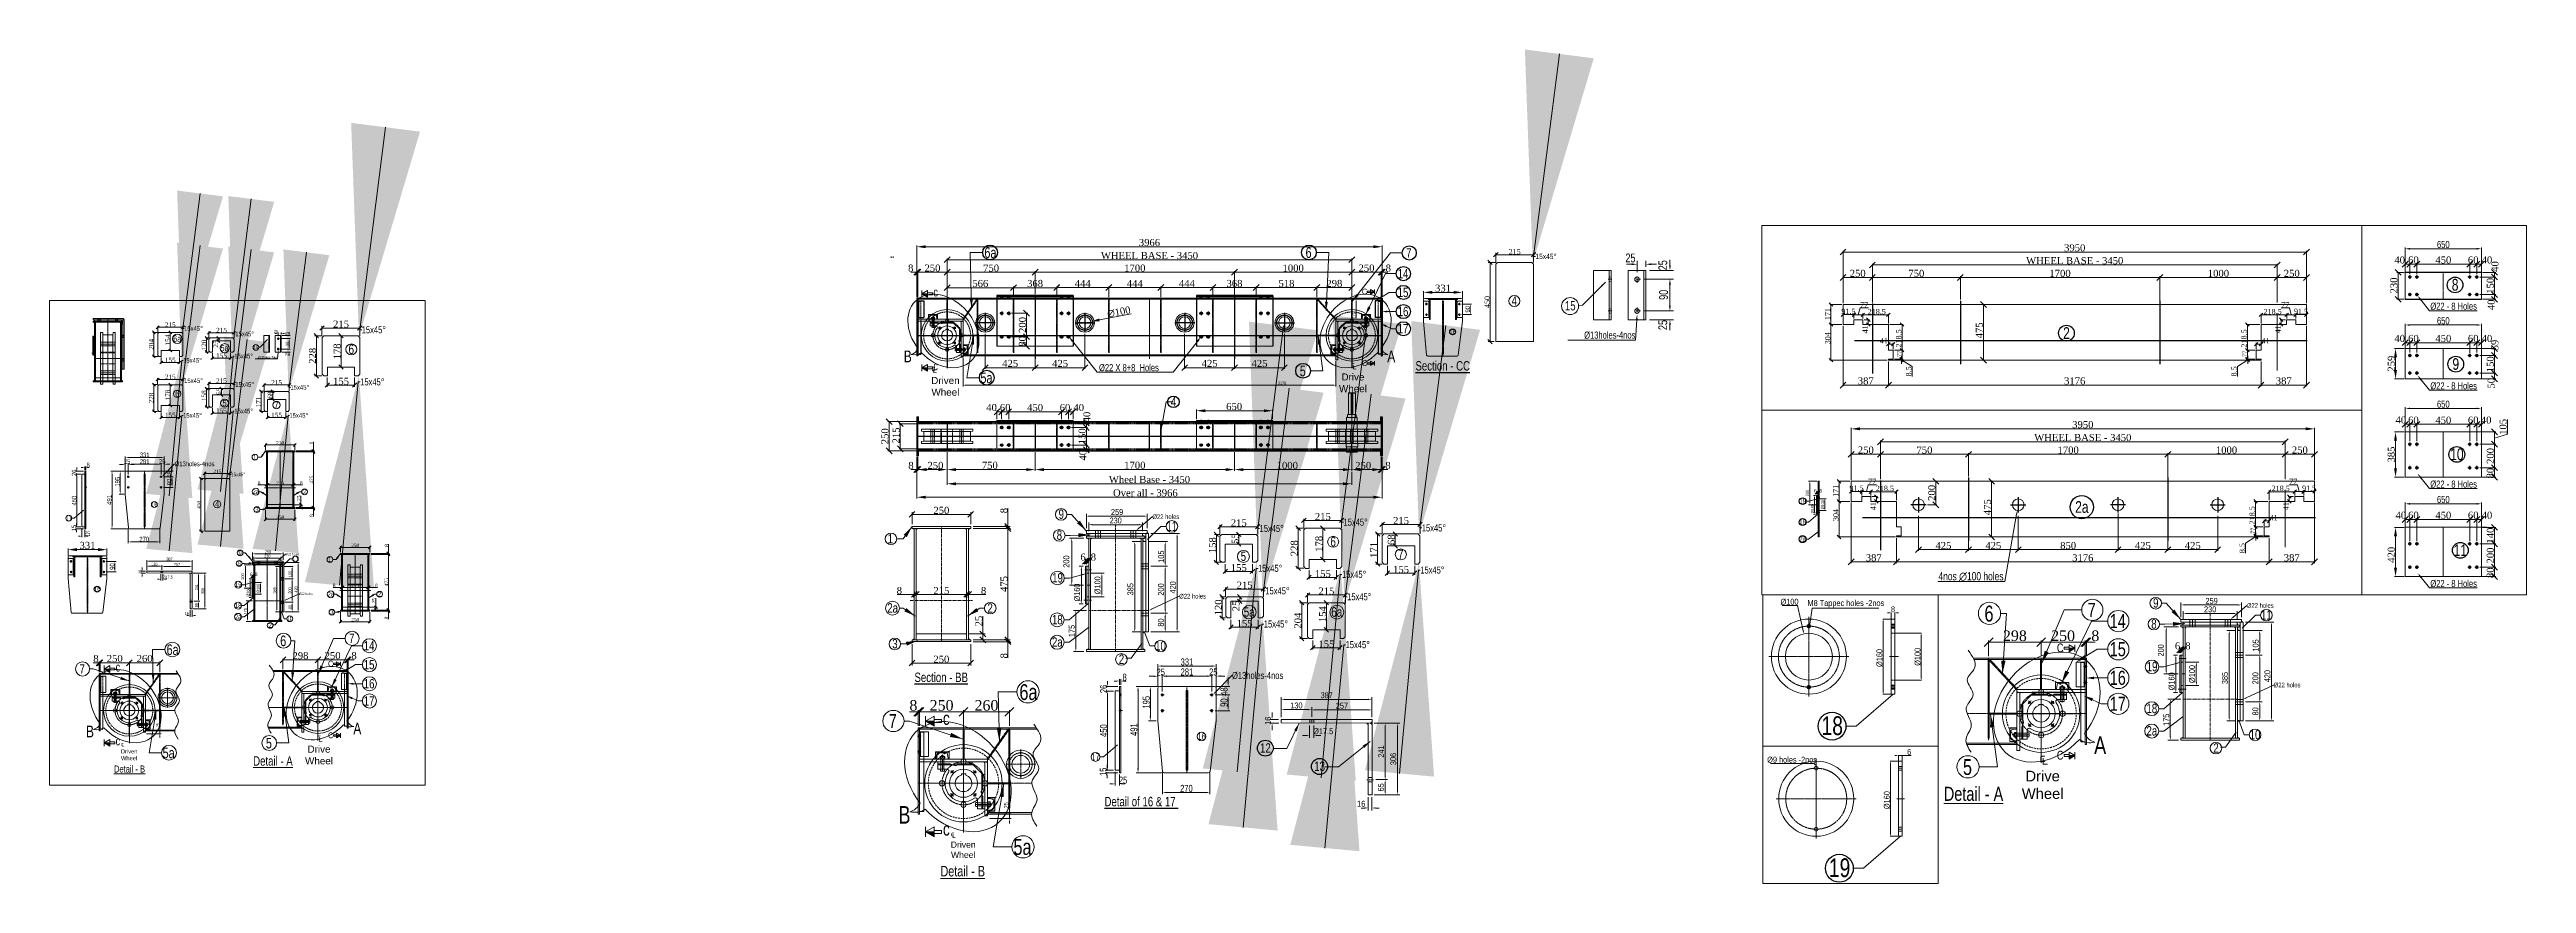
# Model space of a CAD drawing. Extents: x -1308 to 40334, y 1812 to 41869.
# Drawn here: x 19220 to 40334, y 34757 to 41869 of the extents above; entities outside this region: 12.
import ezdxf
from ezdxf import colors
from ezdxf.entities.mleader import LeaderData, LeaderLine
from ezdxf.math import Vec2, Vec3

# ---------------------------------------------------------------- set-up
doc = ezdxf.new("R2010")
doc.units = 0
doc.header["$LTSCALE"] = 0.4
doc.header["$MEASUREMENT"] = 0
for name, pattern in [('ACAD_ISO04W100', [30, 24, -3, 0, -3]), ('ACAD_ISO05W100', [33, 24, -3, 0, -3, 0, -3]), ('CENTER', [50.8, 31.75, -6.35, 6.35, -6.35]), ('HIDDEN', [9.525, 6.35, -3.175])]:
    doc.linetypes.add(name, pattern=pattern)
doc.layers.get('0').update_dxf_attribs({"lineweight": 20})
for name, color, linetype, lineweight in [('C.L', 3, 'CENTER', 9), ('CENTRE', 3, 'CENTER', 9), ('Dim', 7, 'Continuous', 9), ('Hidden', 2, 'HIDDEN', 13)]:
    doc.layers.add(name, color=color, linetype=linetype, lineweight=lineweight)
doc.styles.add('Rome', font='times.ttf')
doc.styles.get("Standard").update_dxf_attribs({"font": 'swisscl.ttf'})
doc.dimstyles.new('swaminathan$0', dxfattribs={"dimscale": 5, "dimtxt": 5, "dimasz": 3, "dimexe": 2, "dimexo": 2, "dimgap": 1, "dimtad": 1, "dimzin": 9, "dimdsep": 46, "dimtxsty": 'Standard', "dimcen": -2, "dimclrd": 256, "dimclre": 256, "dimclrt": 256, "dimadec": 0, "dimazin": 0, "dimtfac": 0.7, "dimtofl": 0, "dimtmove": 1, "dimatfit": 3, "dimfxl": 1, "dimtolj": 2, "dimtzin": 9, "dimlwd": -1, "dimlwe": -1, "dimarcsym": 0})
doc.dimstyles.new('swaminathan$3', dxfattribs={"dimscale": 5, "dimtxt": 5, "dimasz": 3, "dimexe": 2, "dimexo": 2, "dimgap": 1, "dimtad": 1, "dimtoh": 1, "dimzin": 9, "dimdsep": 46, "dimtxsty": 'Standard', "dimcen": 0, "dimclrd": 256, "dimclre": 256, "dimclrt": 256, "dimadec": 0, "dimazin": 0, "dimtfac": 0.7, "dimtofl": 0, "dimtmove": 1, "dimatfit": 3, "dimfxl": 1, "dimtolj": 2, "dimtzin": 9, "dimlwd": -1, "dimlwe": -1, "dimarcsym": 0})
doc.dimstyles.new('swaminathan$7', dxfattribs={"dimscale": 5, "dimtxt": 5, "dimasz": 5, "dimexe": 2, "dimexo": 2, "dimgap": 3, "dimtad": 1, "dimzin": 9, "dimdsep": 46, "dimtxsty": 'Standard', "dimcen": 2, "dimclrd": 256, "dimclre": 256, "dimadec": 0, "dimazin": 0, "dimtfac": 0.7, "dimtofl": 0, "dimtmove": 1, "dimatfit": 3, "dimfxl": 1, "dimtolj": 2, "dimtzin": 9, "dimlwd": -1, "dimlwe": -1, "dimarcsym": 0})

msp = doc.modelspace()

# ---------------------------------------------------------------- texts
at = {"lineweight": -2}
for s, p in [('%%USection - CC', (30863.424, 39131.742)), ('%%uSection - BB', (26592.752, 36475.335)), ('%%UDetail of 16 & 17 ', (28212.702, 35415.585))]:
    msp.add_text(s, height=80, dxfattribs=at).set_placement(p)
at = {"char_height": 25}
for insert, attachment_point in [((101.764, 3327.935), 9), ((637.222, 3320.377), 1), ((3327.13, 3202.336), 9), ((3911.773, 3293.989), 9), ((1181.782, 2626.349), 7), ((2152.661, 2651.455), 3), ((2318.766, 2430.296), 3), ((2321.501, 2332.43), 3), ((-1307.859, 1812.219), 9)]:
    msp.add_mtext('\\A2;', dxfattribs=dict(at, insert=insert, attachment_point=attachment_point))
at = {"char_height": 25, "attachment_point": 1}
for insert, width in [((3562.971, 3227.336), 83.4386), ((2768.308, 3095.734), 26.31941), ((1974.153, 2657.435), 43.69615)]:
    msp.add_mtext('\\A2;', dxfattribs=dict(at, insert=insert, width=width))
at = {"layer": 'Dim', "color": 0, "linetype": 'ByBlock', "lineweight": -2, "char_height": 90, "attachment_point": 5}
for s, insert in [('6a', (27240.178, 40136.54)), ('6', (29952.401, 40136.54)), ('5a', (27206.371, 39068.44)), ('5', (29902.863, 39127.429))]:
    msp.add_mtext(s, dxfattribs=dict(at, insert=insert))
at = {"layer": 'Dim', "lineweight": -2, "attachment_point": 5}
for s, insert, char_height in [('7', (30807.165, 40134.362), 80), ('14', (30757.165, 39958.081), 80), ('8', (39725.642, 39862.234), 100), ('c', (26773.579, 39800.843), 75), ('C', (30429.616, 39805.049), 50), ('C', (30429.616, 39805.049), 50), ('15', (30757.165, 39797.565), 80), ('17', (30757.075, 39487.703), 80), ('16', (30757.165, 39634.601), 80), ('2', (36412.952, 39451.178), 100), ('B', (26535.501, 39252.133), 100), ('A', (30657.079, 39252.133), 100), ('16', (31180.564, 39461.788), 40), ('\\pxql;{\\fISOCPEUR|b0|i0|c0|p34;℄\\P\\pqc;\\fSwis721 LtEx BT|b0|i0|c0|p34;Driven\\PWheel}', (26856.705, 39046.213), 60), ('c', (26773.579, 39170.975), 75), ('\\pxqc;{\\fISOCPEUR|b0|i0|c0|p34;℄\\P\\fSwis721 LtEx BT|b0|i0|c0|p34;Drive\\PWheel}', (30330.328, 39076.422), 60), ('C', (30429.616, 39194.79), 50), ('9', (39731.423, 39186.432), 100), ('4', (28800.922, 38865.934), 80), ('10', (39740.689, 38416.947), 100), ('19', (34164.482, 38018.007), 40), ('2a', (36543.809, 37967.364), 100), ('18', (34163.582, 37839.552), 40), ('2a', (34163.582, 37694.108), 40), ('11', (39770.153, 37599.018), 100), ('16', (19626.507, 37267.458), 40), ('18', (34416.216, 36101.764), 160), ('12', (29584.248, 35912.846), 80), ('13', (30046.41, 35756.186), 80), ('19', (34478.669, 34890.284), 160)]:
    msp.add_mtext(s, dxfattribs=dict(at, insert=insert, char_height=char_height))
at = {"layer": 'Dim', "lineweight": -2, "insert": (26771.466, 38322.449), "char_height": 60, "attachment_point": 5, "style": 'Rome'}
msp.add_mtext('\\A2;250', dxfattribs=at)

# ---------------------------------------------------------------- blocks, each defined once
blk = doc.blocks.new('*D767')
at = {"transparency": 16777216}
for p, q in [((34952, 36892), (35178, 36892)), ((35175, 36877), (35175, 36507)), ((34952, 36492), (35178, 36492))]:
    blk.add_line(p, q, dxfattribs=at)
for points in [[(35173, 36877), (35178, 36877), (35175, 36892)], [(35173, 36507), (35178, 36507), (35175, 36492)]]:
    blk.add_solid(points, dxfattribs=at)
at = {"transparency": 16777216, "insert": (35144, 36690), "char_height": 50, "attachment_point": 5, "rotation": 90}
blk.add_mtext('\\A2;%%C100', dxfattribs=at)
blk = doc.blocks.new('*D768')
at = {"transparency": 16777216}
for p, q in [((34915, 37012), (34848, 37012)), ((34851, 36997), (34851, 36387)), ((34915, 36372), (34848, 36372))]:
    blk.add_line(p, q, dxfattribs=at)
for points in [[(34848, 36997), (34853, 36997), (34851, 37012)], [(34848, 36387), (34853, 36387), (34851, 36372)]]:
    blk.add_solid(points, dxfattribs=at)
at = {"transparency": 16777216, "insert": (34819, 36680), "char_height": 50, "attachment_point": 5, "rotation": 90}
blk.add_mtext('\\A2;%%C160', dxfattribs=at)
blk = doc.blocks.new('_Oblique')
at = {"layer": 'Dim', "color": 0, "lineweight": -2}
blk.add_line((-0.5, -0.5), (0.5, 0.5), dxfattribs=at)
blk = doc.blocks.new('*D769')
at = {"layer": 'Dim', "transparency": 16777216}
for p, q in [((39935, 39929), (40072, 39929)), ((40062, 39779), (40062, 39929)), ((39935, 39779), (40072, 39779))]:
    blk.add_line(p, q, dxfattribs=at)
at = {"layer": 'Dim', "transparency": 16777216, "xscale": 50, "yscale": 50, "zscale": 50}
for p, rotation in [((40062, 39929), 90), ((40062, 39779), 270)]:
    blk.add_blockref('_Oblique', p, dxfattribs=dict(at, rotation=rotation))
at = {"layer": 'Dim', "lineweight": -2, "transparency": 16777216, "insert": (40026, 39854), "char_height": 60, "attachment_point": 5, "rotation": 90, "style": 'Rome'}
blk.add_mtext('\\A2;150', dxfattribs=at)
blk = doc.blocks.new('*D770')
at = {"layer": 'Dim', "transparency": 16777216}
for p, q in [((39935, 39929), (40072, 39929)), ((39960, 39969), (40072, 39969)), ((40062, 39929), (40062, 39969))]:
    blk.add_line(p, q, dxfattribs=at)
at = {"layer": 'Dim', "transparency": 16777216, "xscale": 50, "yscale": 50, "zscale": 50}
for p, rotation in [((40062, 39969), 90), ((40062, 39929), 270)]:
    blk.add_blockref('_Oblique', p, dxfattribs=dict(at, rotation=rotation))
at = {"layer": 'Dim', "lineweight": -2, "transparency": 16777216, "insert": (40066, 40019), "char_height": 60, "attachment_point": 5, "rotation": 90, "style": 'Rome'}
blk.add_mtext('\\A2;40', dxfattribs=at)
blk = doc.blocks.new('*D771')
at = {"layer": 'Dim', "transparency": 16777216}
for p, q in [((39935, 39779), (40072, 39779)), ((39960, 39739), (40072, 39739)), ((40062, 39779), (40062, 39739))]:
    blk.add_line(p, q, dxfattribs=at)
at = {"layer": 'Dim', "transparency": 16777216, "xscale": 50, "yscale": 50, "zscale": 50}
for p, rotation in [((40062, 39779), 90), ((40062, 39739), 270)]:
    blk.add_blockref('_Oblique', p, dxfattribs=dict(at, rotation=rotation))
at = {"layer": 'Dim', "lineweight": -2, "transparency": 16777216, "insert": (40033, 39692), "char_height": 60, "attachment_point": 5, "rotation": 90, "style": 'Rome'}
blk.add_mtext('\\A2;40', dxfattribs=at)
blk = doc.blocks.new('*D772')
at = {"layer": 'Dim', "transparency": 16777216}
for p, q in [((39935, 39260), (40072, 39260)), ((39935, 39110), (40072, 39110)), ((40062, 39110), (40062, 39260))]:
    blk.add_line(p, q, dxfattribs=at)
at = {"layer": 'Dim', "transparency": 16777216, "xscale": 50, "yscale": 50, "zscale": 50}
for p, rotation in [((40062, 39260), 90), ((40062, 39110), 270)]:
    blk.add_blockref('_Oblique', p, dxfattribs=dict(at, rotation=rotation))
at = {"layer": 'Dim', "lineweight": -2, "transparency": 16777216, "insert": (40026, 39185), "char_height": 60, "attachment_point": 5, "rotation": 90, "style": 'Rome'}
blk.add_mtext('\\A2;150', dxfattribs=at)
blk = doc.blocks.new('*D773')
at = {"layer": 'Dim', "transparency": 16777216}
for p, q in [((39960, 39319), (40072, 39319)), ((40062, 39260), (40062, 39319)), ((39935, 39260), (40072, 39260))]:
    blk.add_line(p, q, dxfattribs=at)
at = {"layer": 'Dim', "transparency": 16777216, "xscale": 50, "yscale": 50, "zscale": 50}
for p, rotation in [((40062, 39319), 90), ((40062, 39260), 270)]:
    blk.add_blockref('_Oblique', p, dxfattribs=dict(at, rotation=rotation))
at = {"layer": 'Dim', "lineweight": -2, "transparency": 16777216, "insert": (40065, 39349), "char_height": 60, "attachment_point": 5, "rotation": 90, "style": 'Rome'}
blk.add_mtext('\\A2;59', dxfattribs=at)
blk = doc.blocks.new('*D774')
at = {"layer": 'Dim', "transparency": 16777216}
for p, q in [((39935, 39110), (40072, 39110)), ((40062, 39110), (40062, 39060)), ((39960, 39060), (40072, 39060))]:
    blk.add_line(p, q, dxfattribs=at)
at = {"layer": 'Dim', "transparency": 16777216, "xscale": 50, "yscale": 50, "zscale": 50}
for p, rotation in [((40062, 39110), 90), ((40062, 39060), 270)]:
    blk.add_blockref('_Oblique', p, dxfattribs=dict(at, rotation=rotation))
at = {"layer": 'Dim', "lineweight": -2, "transparency": 16777216, "insert": (40033, 39023), "char_height": 60, "attachment_point": 5, "rotation": 90, "style": 'Rome'}
blk.add_mtext('\\A2;50', dxfattribs=at)
blk = doc.blocks.new('*D775')
at = {"layer": 'Dim', "transparency": 16777216}
for p, q in [((39290, 39969), (39230, 39969)), ((39240, 39969), (39240, 39739)), ((39290, 39739), (39230, 39739))]:
    blk.add_line(p, q, dxfattribs=at)
at = {"layer": 'Dim', "transparency": 16777216, "xscale": 50, "yscale": 50, "zscale": 50}
for p, rotation in [((39240, 39969), 90), ((39240, 39739), 270)]:
    blk.add_blockref('_Oblique', p, dxfattribs=dict(at, rotation=rotation))
at = {"layer": 'Dim', "lineweight": -2, "transparency": 16777216, "insert": (39204, 39857), "char_height": 60, "attachment_point": 5, "rotation": 90, "style": 'Rome'}
blk.add_mtext('\\A2;230', dxfattribs=at)
blk = doc.blocks.new('*D776')
at = {"layer": 'Dim', "transparency": 16777216}
for p, q in [((39400, 39954), (39400, 40049)), ((39400, 40039), (39850, 40039)), ((39850, 39995), (39850, 40049))]:
    blk.add_line(p, q, dxfattribs=at)
at = {"layer": 'Dim', "transparency": 16777216, "xscale": 50, "yscale": 50, "zscale": 50, "rotation": 180}
blk.add_blockref('_Oblique', (39400, 40039), dxfattribs=at)
at = {"layer": 'Dim', "transparency": 16777216, "xscale": 50, "yscale": 50, "zscale": 50}
blk.add_blockref('_Oblique', (39850, 40039), dxfattribs=at)
at = {"layer": 'Dim', "lineweight": -2, "transparency": 16777216, "insert": (39625, 40074), "char_height": 60, "attachment_point": 5, "style": 'Rome'}
blk.add_mtext('\\A2;450', dxfattribs=at)
blk = doc.blocks.new('*D777')
at = {"layer": 'Dim', "transparency": 16777216}
for p, q in [((39850, 39954), (39850, 40049)), ((39850, 40039), (39910, 40039)), ((39910, 39954), (39910, 40049))]:
    blk.add_line(p, q, dxfattribs=at)
at = {"layer": 'Dim', "transparency": 16777216, "xscale": 50, "yscale": 50, "zscale": 50, "rotation": 180}
blk.add_blockref('_Oblique', (39850, 40039), dxfattribs=at)
at = {"layer": 'Dim', "transparency": 16777216, "xscale": 50, "yscale": 50, "zscale": 50}
blk.add_blockref('_Oblique', (39910, 40039), dxfattribs=at)
at = {"layer": 'Dim', "lineweight": -2, "transparency": 16777216, "insert": (39880, 40074), "char_height": 60, "attachment_point": 5, "style": 'Rome'}
blk.add_mtext('\\A2;60', dxfattribs=at)
blk = doc.blocks.new('*D778')
at = {"layer": 'Dim', "transparency": 16777216}
for p, q in [((39910, 39980), (39910, 40049)), ((39950, 40039), (39910, 40039)), ((39950, 39974), (39950, 40049))]:
    blk.add_line(p, q, dxfattribs=at)
at = {"layer": 'Dim', "transparency": 16777216, "xscale": 50, "yscale": 50, "zscale": 50, "rotation": 180}
blk.add_blockref('_Oblique', (39910, 40039), dxfattribs=at)
at = {"layer": 'Dim', "transparency": 16777216, "xscale": 50, "yscale": 50, "zscale": 50}
blk.add_blockref('_Oblique', (39950, 40039), dxfattribs=at)
at = {"layer": 'Dim', "lineweight": -2, "transparency": 16777216, "insert": (39997, 40074), "char_height": 60, "attachment_point": 5, "style": 'Rome'}
blk.add_mtext('\\A2;40', dxfattribs=at)
blk = doc.blocks.new('*D779')
at = {"layer": 'Dim', "transparency": 16777216}
for p, q in [((39340, 39954), (39340, 40049)), ((39400, 40039), (39340, 40039)), ((39400, 39980), (39400, 40049))]:
    blk.add_line(p, q, dxfattribs=at)
at = {"layer": 'Dim', "transparency": 16777216, "xscale": 50, "yscale": 50, "zscale": 50, "rotation": 180}
blk.add_blockref('_Oblique', (39340, 40039), dxfattribs=at)
at = {"layer": 'Dim', "transparency": 16777216, "xscale": 50, "yscale": 50, "zscale": 50}
blk.add_blockref('_Oblique', (39400, 40039), dxfattribs=at)
at = {"layer": 'Dim', "lineweight": -2, "transparency": 16777216, "insert": (39370, 40074), "char_height": 60, "attachment_point": 5, "style": 'Rome'}
blk.add_mtext('\\A2;60', dxfattribs=at)
blk = doc.blocks.new('*D780')
at = {"layer": 'Dim', "transparency": 16777216}
for p, q in [((39300, 39974), (39300, 40049)), ((39300, 40039), (39340, 40039)), ((39340, 39954), (39340, 40049))]:
    blk.add_line(p, q, dxfattribs=at)
at = {"layer": 'Dim', "transparency": 16777216, "xscale": 50, "yscale": 50, "zscale": 50, "rotation": 180}
blk.add_blockref('_Oblique', (39300, 40039), dxfattribs=at)
at = {"layer": 'Dim', "transparency": 16777216, "xscale": 50, "yscale": 50, "zscale": 50}
blk.add_blockref('_Oblique', (39340, 40039), dxfattribs=at)
at = {"layer": 'Dim', "lineweight": -2, "transparency": 16777216, "insert": (39253, 40074), "char_height": 60, "attachment_point": 5, "style": 'Rome'}
blk.add_mtext('\\A2;40', dxfattribs=at)
blk = doc.blocks.new('*D784')
at = {"layer": 'Dim', "transparency": 16777216}
for p, q in [((40171, 38588), (40171, 38715)), ((39935, 38503), (40072, 38503)), ((39960, 38608), (40072, 38608)), ((40062, 38503), (40062, 38608)), ((40062, 38555), (40171, 38588))]:
    blk.add_line(p, q, dxfattribs=at)
at = {"layer": 'Dim', "transparency": 16777216, "xscale": 50, "yscale": 50, "zscale": 50}
for p, rotation in [((40062, 38608), 90), ((40062, 38503), 270)]:
    blk.add_blockref('_Oblique', p, dxfattribs=dict(at, rotation=rotation))
at = {"layer": 'Dim', "lineweight": -2, "transparency": 16777216, "insert": (40135, 38651), "char_height": 60, "attachment_point": 5, "rotation": 90, "style": 'Rome'}
blk.add_mtext('\\A2;105', dxfattribs=at)
blk = doc.blocks.new('*D785')
at = {"layer": 'Dim', "transparency": 16777216}
for p, q in [((39935, 38503), (40072, 38503)), ((40062, 38303), (40062, 38503)), ((39935, 38303), (40072, 38303))]:
    blk.add_line(p, q, dxfattribs=at)
at = {"layer": 'Dim', "transparency": 16777216, "xscale": 50, "yscale": 50, "zscale": 50}
for p, rotation in [((40062, 38503), 90), ((40062, 38303), 270)]:
    blk.add_blockref('_Oblique', p, dxfattribs=dict(at, rotation=rotation))
at = {"layer": 'Dim', "lineweight": -2, "transparency": 16777216, "insert": (40026, 38403), "char_height": 60, "attachment_point": 5, "rotation": 90, "style": 'Rome'}
blk.add_mtext('\\A2;200', dxfattribs=at)
blk = doc.blocks.new('*D786')
at = {"layer": 'Dim', "transparency": 16777216}
for p, q in [((39935, 38303), (40072, 38303)), ((39960, 38223), (40072, 38223)), ((40062, 38303), (40062, 38223))]:
    blk.add_line(p, q, dxfattribs=at)
at = {"layer": 'Dim', "transparency": 16777216, "xscale": 50, "yscale": 50, "zscale": 50}
for p, rotation in [((40062, 38303), 90), ((40062, 38223), 270)]:
    blk.add_blockref('_Oblique', p, dxfattribs=dict(at, rotation=rotation))
at = {"layer": 'Dim', "lineweight": -2, "transparency": 16777216, "insert": (40026, 38256), "char_height": 60, "attachment_point": 5, "rotation": 90, "style": 'Rome'}
blk.add_mtext('\\A2;80', dxfattribs=at)
blk = doc.blocks.new('*D792')
at = {"layer": 'Dim', "transparency": 16777216}
for p, q in [((39960, 37794), (40072, 37794)), ((40062, 37654), (40062, 37794)), ((39935, 37654), (40072, 37654))]:
    blk.add_line(p, q, dxfattribs=at)
at = {"layer": 'Dim', "transparency": 16777216, "xscale": 50, "yscale": 50, "zscale": 50}
for p, rotation in [((40062, 37794), 90), ((40062, 37654), 270)]:
    blk.add_blockref('_Oblique', p, dxfattribs=dict(at, rotation=rotation))
at = {"layer": 'Dim', "lineweight": -2, "transparency": 16777216, "insert": (40026, 37724), "char_height": 60, "attachment_point": 5, "rotation": 90, "style": 'Rome'}
blk.add_mtext('\\A2;140', dxfattribs=at)
blk = doc.blocks.new('*D793')
at = {"layer": 'Dim', "transparency": 16777216}
for p, q in [((39935, 37654), (40072, 37654)), ((40062, 37454), (40062, 37654)), ((39935, 37454), (40072, 37454))]:
    blk.add_line(p, q, dxfattribs=at)
at = {"layer": 'Dim', "transparency": 16777216, "xscale": 50, "yscale": 50, "zscale": 50}
for p, rotation in [((40062, 37654), 90), ((40062, 37454), 270)]:
    blk.add_blockref('_Oblique', p, dxfattribs=dict(at, rotation=rotation))
at = {"layer": 'Dim', "lineweight": -2, "transparency": 16777216, "insert": (40026, 37554), "char_height": 60, "attachment_point": 5, "rotation": 90, "style": 'Rome'}
blk.add_mtext('\\A2;200', dxfattribs=at)
blk = doc.blocks.new('*D794')
at = {"layer": 'Dim', "transparency": 16777216}
for p, q in [((39935, 37454), (40072, 37454)), ((39960, 37374), (40072, 37374)), ((40062, 37454), (40062, 37374))]:
    blk.add_line(p, q, dxfattribs=at)
at = {"layer": 'Dim', "transparency": 16777216, "xscale": 50, "yscale": 50, "zscale": 50}
for p, rotation in [((40062, 37454), 90), ((40062, 37374), 270)]:
    blk.add_blockref('_Oblique', p, dxfattribs=dict(at, rotation=rotation))
at = {"layer": 'Dim', "lineweight": -2, "transparency": 16777216, "insert": (40026, 37407), "char_height": 60, "attachment_point": 5, "rotation": 90, "style": 'Rome'}
blk.add_mtext('\\A2;80', dxfattribs=at)
blk = doc.blocks.new('*D787')
at = {"layer": 'Dim', "transparency": 16777216}
for p, q in [((39400, 39285), (39400, 39379)), ((39400, 39369), (39850, 39369)), ((39850, 39281), (39850, 39379))]:
    blk.add_line(p, q, dxfattribs=at)
at = {"layer": 'Dim', "transparency": 16777216, "xscale": 50, "yscale": 50, "zscale": 50, "rotation": 180}
blk.add_blockref('_Oblique', (39400, 39369), dxfattribs=at)
at = {"layer": 'Dim', "transparency": 16777216, "xscale": 50, "yscale": 50, "zscale": 50}
blk.add_blockref('_Oblique', (39850, 39369), dxfattribs=at)
at = {"layer": 'Dim', "lineweight": -2, "transparency": 16777216, "insert": (39625, 39405), "char_height": 60, "attachment_point": 5, "style": 'Rome'}
blk.add_mtext('\\A2;450', dxfattribs=at)
blk = doc.blocks.new('*D788')
at = {"layer": 'Dim', "transparency": 16777216}
for p, q in [((39850, 39285), (39850, 39379)), ((39850, 39369), (39910, 39369)), ((39910, 39285), (39910, 39379))]:
    blk.add_line(p, q, dxfattribs=at)
at = {"layer": 'Dim', "transparency": 16777216, "xscale": 50, "yscale": 50, "zscale": 50, "rotation": 180}
blk.add_blockref('_Oblique', (39850, 39369), dxfattribs=at)
at = {"layer": 'Dim', "transparency": 16777216, "xscale": 50, "yscale": 50, "zscale": 50}
blk.add_blockref('_Oblique', (39910, 39369), dxfattribs=at)
at = {"layer": 'Dim', "lineweight": -2, "transparency": 16777216, "insert": (39880, 39405), "char_height": 60, "attachment_point": 5, "style": 'Rome'}
blk.add_mtext('\\A2;60', dxfattribs=at)
blk = doc.blocks.new('*D789')
at = {"layer": 'Dim', "transparency": 16777216}
for p, q in [((39910, 39310), (39910, 39379)), ((39950, 39369), (39910, 39369)), ((39950, 39305), (39950, 39379))]:
    blk.add_line(p, q, dxfattribs=at)
at = {"layer": 'Dim', "transparency": 16777216, "xscale": 50, "yscale": 50, "zscale": 50, "rotation": 180}
blk.add_blockref('_Oblique', (39910, 39369), dxfattribs=at)
at = {"layer": 'Dim', "transparency": 16777216, "xscale": 50, "yscale": 50, "zscale": 50}
blk.add_blockref('_Oblique', (39950, 39369), dxfattribs=at)
at = {"layer": 'Dim', "lineweight": -2, "transparency": 16777216, "insert": (39997, 39405), "char_height": 60, "attachment_point": 5, "style": 'Rome'}
blk.add_mtext('\\A2;40', dxfattribs=at)
blk = doc.blocks.new('*D790')
at = {"layer": 'Dim', "transparency": 16777216}
for p, q in [((39340, 39285), (39340, 39379)), ((39400, 39369), (39340, 39369)), ((39400, 39310), (39400, 39379))]:
    blk.add_line(p, q, dxfattribs=at)
at = {"layer": 'Dim', "transparency": 16777216, "xscale": 50, "yscale": 50, "zscale": 50, "rotation": 180}
blk.add_blockref('_Oblique', (39340, 39369), dxfattribs=at)
at = {"layer": 'Dim', "transparency": 16777216, "xscale": 50, "yscale": 50, "zscale": 50}
blk.add_blockref('_Oblique', (39400, 39369), dxfattribs=at)
at = {"layer": 'Dim', "lineweight": -2, "transparency": 16777216, "insert": (39370, 39405), "char_height": 60, "attachment_point": 5, "style": 'Rome'}
blk.add_mtext('\\A2;60', dxfattribs=at)
blk = doc.blocks.new('*D791')
at = {"layer": 'Dim', "transparency": 16777216}
for p, q in [((39300, 39305), (39300, 39379)), ((39300, 39369), (39340, 39369)), ((39340, 39285), (39340, 39379))]:
    blk.add_line(p, q, dxfattribs=at)
at = {"layer": 'Dim', "transparency": 16777216, "xscale": 50, "yscale": 50, "zscale": 50, "rotation": 180}
blk.add_blockref('_Oblique', (39300, 39369), dxfattribs=at)
at = {"layer": 'Dim', "transparency": 16777216, "xscale": 50, "yscale": 50, "zscale": 50}
blk.add_blockref('_Oblique', (39340, 39369), dxfattribs=at)
at = {"layer": 'Dim', "lineweight": -2, "transparency": 16777216, "insert": (39253, 39405), "char_height": 60, "attachment_point": 5, "style": 'Rome'}
blk.add_mtext('\\A2;40', dxfattribs=at)
blk = doc.blocks.new('*D800')
at = {"layer": 'Dim', "transparency": 16777216}
for p, q in [((39400, 38528), (39400, 38683)), ((39400, 38673), (39850, 38673)), ((39850, 38528), (39850, 38683))]:
    blk.add_line(p, q, dxfattribs=at)
at = {"layer": 'Dim', "transparency": 16777216, "xscale": 50, "yscale": 50, "zscale": 50, "rotation": 180}
blk.add_blockref('_Oblique', (39400, 38673), dxfattribs=at)
at = {"layer": 'Dim', "transparency": 16777216, "xscale": 50, "yscale": 50, "zscale": 50}
blk.add_blockref('_Oblique', (39850, 38673), dxfattribs=at)
at = {"layer": 'Dim', "lineweight": -2, "transparency": 16777216, "insert": (39625, 38708), "char_height": 60, "attachment_point": 5, "style": 'Rome'}
blk.add_mtext('\\A2;450', dxfattribs=at)
blk = doc.blocks.new('*D801')
at = {"layer": 'Dim', "transparency": 16777216}
for p, q in [((39850, 38528), (39850, 38683)), ((39850, 38673), (39910, 38673)), ((39910, 38528), (39910, 38683))]:
    blk.add_line(p, q, dxfattribs=at)
at = {"layer": 'Dim', "transparency": 16777216, "xscale": 50, "yscale": 50, "zscale": 50, "rotation": 180}
blk.add_blockref('_Oblique', (39850, 38673), dxfattribs=at)
at = {"layer": 'Dim', "transparency": 16777216, "xscale": 50, "yscale": 50, "zscale": 50}
blk.add_blockref('_Oblique', (39910, 38673), dxfattribs=at)
at = {"layer": 'Dim', "lineweight": -2, "transparency": 16777216, "insert": (39880, 38708), "char_height": 60, "attachment_point": 5, "style": 'Rome'}
blk.add_mtext('\\A2;60', dxfattribs=at)
blk = doc.blocks.new('*D802')
at = {"layer": 'Dim', "transparency": 16777216}
for p, q in [((39910, 38553), (39910, 38683)), ((39950, 38673), (39910, 38673)), ((39950, 38548), (39950, 38683))]:
    blk.add_line(p, q, dxfattribs=at)
at = {"layer": 'Dim', "transparency": 16777216, "xscale": 50, "yscale": 50, "zscale": 50, "rotation": 180}
blk.add_blockref('_Oblique', (39910, 38673), dxfattribs=at)
at = {"layer": 'Dim', "transparency": 16777216, "xscale": 50, "yscale": 50, "zscale": 50}
blk.add_blockref('_Oblique', (39950, 38673), dxfattribs=at)
at = {"layer": 'Dim', "lineweight": -2, "transparency": 16777216, "insert": (39990, 38708), "char_height": 60, "attachment_point": 5, "style": 'Rome'}
blk.add_mtext('\\A2;40', dxfattribs=at)
blk = doc.blocks.new('*D803')
at = {"layer": 'Dim', "transparency": 16777216}
for p, q in [((39340, 38528), (39340, 38683)), ((39400, 38673), (39340, 38673)), ((39400, 38553), (39400, 38683))]:
    blk.add_line(p, q, dxfattribs=at)
at = {"layer": 'Dim', "transparency": 16777216, "xscale": 50, "yscale": 50, "zscale": 50, "rotation": 180}
blk.add_blockref('_Oblique', (39340, 38673), dxfattribs=at)
at = {"layer": 'Dim', "transparency": 16777216, "xscale": 50, "yscale": 50, "zscale": 50}
blk.add_blockref('_Oblique', (39400, 38673), dxfattribs=at)
at = {"layer": 'Dim', "lineweight": -2, "transparency": 16777216, "insert": (39370, 38708), "char_height": 60, "attachment_point": 5, "style": 'Rome'}
blk.add_mtext('\\A2;60', dxfattribs=at)
blk = doc.blocks.new('*D804')
at = {"layer": 'Dim', "transparency": 16777216}
for p, q in [((39300, 38548), (39300, 38683)), ((39300, 38673), (39340, 38673)), ((39340, 38528), (39340, 38683))]:
    blk.add_line(p, q, dxfattribs=at)
at = {"layer": 'Dim', "transparency": 16777216, "xscale": 50, "yscale": 50, "zscale": 50, "rotation": 180}
blk.add_blockref('_Oblique', (39300, 38673), dxfattribs=at)
at = {"layer": 'Dim', "transparency": 16777216, "xscale": 50, "yscale": 50, "zscale": 50}
blk.add_blockref('_Oblique', (39340, 38673), dxfattribs=at)
at = {"layer": 'Dim', "lineweight": -2, "transparency": 16777216, "insert": (39263, 38710), "char_height": 60, "attachment_point": 5, "style": 'Rome'}
blk.add_mtext('\\A2;40', dxfattribs=at)
blk = doc.blocks.new('*D795')
at = {"layer": 'Dim', "transparency": 16777216}
for p, q in [((39400, 37679), (39400, 37872)), ((39400, 37862), (39850, 37862)), ((39850, 37679), (39850, 37872))]:
    blk.add_line(p, q, dxfattribs=at)
at = {"layer": 'Dim', "transparency": 16777216, "xscale": 50, "yscale": 50, "zscale": 50, "rotation": 180}
blk.add_blockref('_Oblique', (39400, 37862), dxfattribs=at)
at = {"layer": 'Dim', "transparency": 16777216, "xscale": 50, "yscale": 50, "zscale": 50}
blk.add_blockref('_Oblique', (39850, 37862), dxfattribs=at)
at = {"layer": 'Dim', "lineweight": -2, "transparency": 16777216, "insert": (39625, 37897), "char_height": 60, "attachment_point": 5, "style": 'Rome'}
blk.add_mtext('\\A2;450', dxfattribs=at)
blk = doc.blocks.new('*D796')
at = {"layer": 'Dim', "transparency": 16777216}
for p, q in [((39850, 37679), (39850, 37872)), ((39850, 37862), (39910, 37862)), ((39910, 37679), (39910, 37872))]:
    blk.add_line(p, q, dxfattribs=at)
at = {"layer": 'Dim', "transparency": 16777216, "xscale": 50, "yscale": 50, "zscale": 50, "rotation": 180}
blk.add_blockref('_Oblique', (39850, 37862), dxfattribs=at)
at = {"layer": 'Dim', "transparency": 16777216, "xscale": 50, "yscale": 50, "zscale": 50}
blk.add_blockref('_Oblique', (39910, 37862), dxfattribs=at)
at = {"layer": 'Dim', "lineweight": -2, "transparency": 16777216, "insert": (39880, 37897), "char_height": 60, "attachment_point": 5, "style": 'Rome'}
blk.add_mtext('\\A2;60', dxfattribs=at)
blk = doc.blocks.new('*D797')
at = {"layer": 'Dim', "transparency": 16777216}
for p, q in [((39910, 37705), (39910, 37872)), ((39950, 37862), (39910, 37862)), ((39950, 37699), (39950, 37872))]:
    blk.add_line(p, q, dxfattribs=at)
at = {"layer": 'Dim', "transparency": 16777216, "xscale": 50, "yscale": 50, "zscale": 50, "rotation": 180}
blk.add_blockref('_Oblique', (39910, 37862), dxfattribs=at)
at = {"layer": 'Dim', "transparency": 16777216, "xscale": 50, "yscale": 50, "zscale": 50}
blk.add_blockref('_Oblique', (39950, 37862), dxfattribs=at)
at = {"layer": 'Dim', "lineweight": -2, "transparency": 16777216, "insert": (39997, 37897), "char_height": 60, "attachment_point": 5, "style": 'Rome'}
blk.add_mtext('\\A2;40', dxfattribs=at)
blk = doc.blocks.new('*D798')
at = {"layer": 'Dim', "transparency": 16777216}
for p, q in [((39340, 37679), (39340, 37872)), ((39400, 37862), (39340, 37862)), ((39400, 37705), (39400, 37872))]:
    blk.add_line(p, q, dxfattribs=at)
at = {"layer": 'Dim', "transparency": 16777216, "xscale": 50, "yscale": 50, "zscale": 50, "rotation": 180}
blk.add_blockref('_Oblique', (39340, 37862), dxfattribs=at)
at = {"layer": 'Dim', "transparency": 16777216, "xscale": 50, "yscale": 50, "zscale": 50}
blk.add_blockref('_Oblique', (39400, 37862), dxfattribs=at)
at = {"layer": 'Dim', "lineweight": -2, "transparency": 16777216, "insert": (39370, 37897), "char_height": 60, "attachment_point": 5, "style": 'Rome'}
blk.add_mtext('\\A2;60', dxfattribs=at)
blk = doc.blocks.new('*D799')
at = {"layer": 'Dim', "transparency": 16777216}
for p, q in [((39300, 37699), (39300, 37872)), ((39300, 37862), (39340, 37862)), ((39340, 37679), (39340, 37872))]:
    blk.add_line(p, q, dxfattribs=at)
at = {"layer": 'Dim', "transparency": 16777216, "xscale": 50, "yscale": 50, "zscale": 50, "rotation": 180}
blk.add_blockref('_Oblique', (39300, 37862), dxfattribs=at)
at = {"layer": 'Dim', "transparency": 16777216, "xscale": 50, "yscale": 50, "zscale": 50}
blk.add_blockref('_Oblique', (39340, 37862), dxfattribs=at)
at = {"layer": 'Dim', "lineweight": -2, "transparency": 16777216, "insert": (39263, 37897), "char_height": 60, "attachment_point": 5, "style": 'Rome'}
blk.add_mtext('\\A2;40', dxfattribs=at)
blk = doc.blocks.new('*D781')
at = {"layer": 'Dim', "transparency": 16777216}
for p, q in [((39290, 37794), (39208, 37794)), ((39218, 37719), (39218, 37449)), ((39290, 37374), (39208, 37374))]:
    blk.add_line(p, q, dxfattribs=at)
for points in [[(39205, 37719), (39230, 37719), (39218, 37794)], [(39205, 37449), (39230, 37449), (39218, 37374)]]:
    blk.add_solid(points, dxfattribs=at)
at = {"layer": 'Dim', "lineweight": -2, "transparency": 16777216, "insert": (39182, 37560), "char_height": 60, "attachment_point": 5, "rotation": 90, "style": 'Rome'}
blk.add_mtext('\\A2;420', dxfattribs=at)
blk = doc.blocks.new('*D782')
at = {"layer": 'Dim', "transparency": 16777216}
for p, q in [((39290, 38608), (39208, 38608)), ((39218, 38533), (39218, 38298)), ((39290, 38223), (39208, 38223))]:
    blk.add_line(p, q, dxfattribs=at)
for points in [[(39205, 38533), (39230, 38533), (39218, 38608)], [(39205, 38298), (39230, 38298), (39218, 38223)]]:
    blk.add_solid(points, dxfattribs=at)
at = {"layer": 'Dim', "lineweight": -2, "transparency": 16777216, "insert": (39182, 38415), "char_height": 60, "attachment_point": 5, "rotation": 90, "style": 'Rome'}
blk.add_mtext('\\A2;385', dxfattribs=at)
blk = doc.blocks.new('*D783')
at = {"layer": 'Dim', "transparency": 16777216}
for p, q in [((39290, 39319), (39208, 39319)), ((39218, 39244), (39218, 39135)), ((39290, 39060), (39208, 39060))]:
    blk.add_line(p, q, dxfattribs=at)
for points in [[(39205, 39244), (39230, 39244), (39218, 39319)], [(39205, 39135), (39230, 39135), (39218, 39060)]]:
    blk.add_solid(points, dxfattribs=at)
at = {"layer": 'Dim', "lineweight": -2, "transparency": 16777216, "insert": (39182, 39190), "char_height": 60, "attachment_point": 5, "rotation": 90, "style": 'Rome'}
blk.add_mtext('\\A2;259', dxfattribs=at)
blk = doc.blocks.new('*D849')
at = {"transparency": 16777216}
for p, q in [((34246, 37104), (34226, 36968)), ((34813, 37104), (34246, 37104))]:
    blk.add_line(p, q, dxfattribs=at)
blk.add_solid([(34223, 36968), (34228, 36967), (34224, 36953)], dxfattribs=at)
at = {"transparency": 16777216, "insert": (34532, 37141), "char_height": 50, "attachment_point": 5}
blk.add_mtext('\\A2;M8 Tappec holes -2nos', dxfattribs=at)
blk = doc.blocks.new('*D850')
at = {"transparency": 16777216}
for p, q in [((34978, 35800), (34911, 35800)), ((34913, 35785), (34913, 35175)), ((34978, 35160), (34911, 35160))]:
    blk.add_line(p, q, dxfattribs=at)
for points in [[(34911, 35785), (34916, 35785), (34913, 35800)], [(34911, 35175), (34916, 35175), (34913, 35160)]]:
    blk.add_solid(points, dxfattribs=at)
at = {"transparency": 16777216, "insert": (34882, 35468), "char_height": 50, "attachment_point": 5, "rotation": 90}
blk.add_mtext('\\A2;%%C160', dxfattribs=at)
blk = doc.blocks.new('*D851')
at = {"transparency": 16777216}
for p, q in [((34903, 37065), (34888, 37065)), ((34918, 37014), (34918, 37068)), ((34950, 37014), (34950, 37068)), ((34965, 37065), (34980, 37065))]:
    blk.add_line(p, q, dxfattribs=at)
for points in [[(34903, 37068), (34903, 37063), (34918, 37065)], [(34965, 37068), (34965, 37063), (34950, 37065)]]:
    blk.add_solid(points, dxfattribs=at)
at = {"transparency": 16777216, "insert": (34934, 37096), "char_height": 50, "attachment_point": 5}
blk.add_mtext('\\A2;8', dxfattribs=at)
blk = doc.blocks.new('*D852')
at = {"transparency": 16777216}
for p, q in [((34965, 35848), (34950, 35848)), ((34980, 35803), (34980, 35850)), ((34980, 35848), (35012, 35848)), ((35012, 35803), (35012, 35850)), ((35090, 35848), (35012, 35848)), ((35027, 35848), (35042, 35848))]:
    blk.add_line(p, q, dxfattribs=at)
for points in [[(34965, 35850), (34965, 35845), (34980, 35848)], [(35027, 35850), (35027, 35845), (35012, 35848)]]:
    blk.add_solid(points, dxfattribs=at)
at = {"transparency": 16777216, "insert": (35072, 35878), "char_height": 50, "attachment_point": 5}
blk.add_mtext('\\A2;6', dxfattribs=at)
blk = doc.blocks.new('*D853')
at = {"transparency": 16777216}
for p, q in [((33891, 35780), (34262, 35780)), ((34262, 35780), (34271, 35768))]:
    blk.add_line(p, q, dxfattribs=at)
blk.add_solid([(34273, 35770), (34269, 35767), (34279, 35756)], dxfattribs=at)
at = {"transparency": 16777216, "insert": (34074, 35812), "char_height": 50, "attachment_point": 5}
blk.add_mtext('\\A2;%%C9 holes -2nos', dxfattribs=at)
blk = doc.blocks.new('*D854')
at = {"transparency": 16777216}
for p, q in [((33989, 37127), (34120, 37127)), ((34120, 37127), (34170, 36901))]:
    blk.add_line(p, q, dxfattribs=at)
blk.add_solid([(34173, 36902), (34168, 36901), (34174, 36887)], dxfattribs=at)
at = {"transparency": 16777216, "insert": (34052, 37159), "char_height": 50, "attachment_point": 5}
blk.add_mtext('\\A2;%%C100', dxfattribs=at)
blk = doc.blocks.new('*D858')
at = {"transparency": 16777216}
for p, q in [((39507, 39642), (39437, 39731)), ((39913, 39642), (39507, 39642))]:
    blk.add_line(p, q, dxfattribs=at)
blk.add_solid([(39443, 39736), (39430, 39726), (39405, 39770)], dxfattribs=at)
at = {"lineweight": -2, "transparency": 16777216, "insert": (39713, 39679), "char_height": 60, "attachment_point": 5}
blk.add_mtext('\\A2;%%C22 - 8 Holes ', dxfattribs=at)
blk = doc.blocks.new('*D859')
at = {"transparency": 16777216}
for p, q in [((39507, 38963), (39437, 39052)), ((39913, 38963), (39507, 38963))]:
    blk.add_line(p, q, dxfattribs=at)
blk.add_solid([(39443, 39057), (39430, 39046), (39405, 39091)], dxfattribs=at)
at = {"lineweight": -2, "transparency": 16777216, "insert": (39713, 39000), "char_height": 60, "attachment_point": 5}
blk.add_mtext('\\A2;%%C22 - 8 Holes ', dxfattribs=at)
blk = doc.blocks.new('*D860')
at = {"transparency": 16777216}
for p, q in [((39507, 38126), (39437, 38214)), ((39913, 38126), (39507, 38126))]:
    blk.add_line(p, q, dxfattribs=at)
blk.add_solid([(39443, 38219), (39430, 38209), (39405, 38253)], dxfattribs=at)
at = {"lineweight": -2, "transparency": 16777216, "insert": (39713, 38162), "char_height": 60, "attachment_point": 5}
blk.add_mtext('\\A2;%%C22 - 8 Holes ', dxfattribs=at)
blk = doc.blocks.new('*D861')
at = {"transparency": 16777216}
for p, q in [((39507, 37277), (39437, 37366)), ((39913, 37277), (39507, 37277))]:
    blk.add_line(p, q, dxfattribs=at)
blk.add_solid([(39443, 37371), (39430, 37361), (39405, 37405)], dxfattribs=at)
at = {"lineweight": -2, "transparency": 16777216, "insert": (39713, 37314), "char_height": 60, "attachment_point": 5}
blk.add_mtext('\\A2;%%C22 - 8 Holes ', dxfattribs=at)
blk = doc.blocks.new('*D893')
at = {"layer": 'Dim', "transparency": 16777216}
for p, q in [((17099, 26763), (17099, 26815)), ((17349, 26763), (17349, 26815)), ((17099, 26805), (17349, 26805))]:
    blk.add_line(p, q, dxfattribs=at)
at = {"layer": 'Dim', "transparency": 16777216, "xscale": 25, "yscale": 25, "zscale": 25, "rotation": 180}
blk.add_blockref('_Oblique', (17099, 26805), dxfattribs=at)
at = {"layer": 'Dim', "transparency": 16777216, "xscale": 25, "yscale": 25, "zscale": 25}
blk.add_blockref('_Oblique', (17349, 26805), dxfattribs=at)
at = {"layer": 'Dim', "lineweight": -2, "transparency": 16777216, "insert": (17224, 26822), "char_height": 30, "attachment_point": 5, "style": 'Rome'}
blk.add_mtext('\\A2;250', dxfattribs=at)
blk = doc.blocks.new('*D894')
at = {"layer": 'Dim', "transparency": 16777216}
for p, q in [((17359, 26745), (17517, 26745)), ((17507, 26270), (17507, 26745)), ((17359, 26270), (17517, 26270))]:
    blk.add_line(p, q, dxfattribs=at)
at = {"layer": 'Dim', "transparency": 16777216, "xscale": 25, "yscale": 25, "zscale": 25}
for p, rotation in [((17507, 26745), 90), ((17507, 26270), 270)]:
    blk.add_blockref('_Oblique', p, dxfattribs=dict(at, rotation=rotation))
at = {"layer": 'Dim', "lineweight": -2, "transparency": 16777216, "insert": (17491, 26508), "char_height": 30, "attachment_point": 5, "rotation": 90, "style": 'Rome'}
blk.add_mtext('\\A2;475', dxfattribs=at)
blk = doc.blocks.new('*D895')
at = {"layer": 'Dim', "transparency": 16777216}
for p, q in [((17507, 26831), (17507, 26753)), ((17359, 26753), (17517, 26753)), ((17359, 26745), (17517, 26745)), ((17507, 26745), (17507, 26753))]:
    blk.add_line(p, q, dxfattribs=at)
at = {"layer": 'Dim', "transparency": 16777216, "xscale": 25, "yscale": 25, "zscale": 25}
for p, rotation in [((17507, 26753), 90), ((17507, 26745), 270)]:
    blk.add_blockref('_Oblique', p, dxfattribs=dict(at, rotation=rotation))
at = {"layer": 'Dim', "lineweight": -2, "transparency": 16777216, "insert": (17491, 26821), "char_height": 30, "attachment_point": 5, "rotation": 90, "style": 'Rome'}
blk.add_mtext('\\A2;8', dxfattribs=at)
blk = doc.blocks.new('*D896')
at = {"layer": 'Dim', "transparency": 16777216}
for p, q in [((17359, 26270), (17517, 26270)), ((17359, 26262), (17517, 26262)), ((17507, 26262), (17507, 26270)), ((17507, 26193), (17507, 26262))]:
    blk.add_line(p, q, dxfattribs=at)
at = {"layer": 'Dim', "transparency": 16777216, "xscale": 25, "yscale": 25, "zscale": 25}
for p, rotation in [((17507, 26270), 90), ((17507, 26262), 270)]:
    blk.add_blockref('_Oblique', p, dxfattribs=dict(at, rotation=rotation))
at = {"layer": 'Dim', "lineweight": -2, "transparency": 16777216, "insert": (17491, 26202), "char_height": 30, "attachment_point": 5, "rotation": 90, "style": 'Rome'}
blk.add_mtext('\\A2;8', dxfattribs=at)
blk = doc.blocks.new('*D897')
at = {"layer": 'Dim', "transparency": 16777216}
for p, q in [((17342, 26295), (17411, 26295)), ((17401, 26371), (17401, 26295)), ((17401, 26270), (17401, 26295)), ((17359, 26270), (17411, 26270))]:
    blk.add_line(p, q, dxfattribs=at)
at = {"layer": 'Dim', "transparency": 16777216, "xscale": 25, "yscale": 25, "zscale": 25}
for p, rotation in [((17401, 26295), 90), ((17401, 26270), 270)]:
    blk.add_blockref('_Oblique', p, dxfattribs=dict(at, rotation=rotation))
at = {"layer": 'Dim', "lineweight": -2, "transparency": 16777216, "insert": (17384, 26350), "char_height": 30, "attachment_point": 5, "rotation": 90, "style": 'Rome'}
blk.add_mtext('\\A2;25', dxfattribs=at)
blk = doc.blocks.new('*D898')
at = {"layer": 'Dim', "transparency": 16777216}
for p, q in [((17099, 26252), (17099, 26161)), ((17349, 26252), (17349, 26161)), ((17099, 26171), (17349, 26171))]:
    blk.add_line(p, q, dxfattribs=at)
at = {"layer": 'Dim', "transparency": 16777216, "xscale": 25, "yscale": 25, "zscale": 25, "rotation": 180}
blk.add_blockref('_Oblique', (17099, 26171), dxfattribs=at)
at = {"layer": 'Dim', "transparency": 16777216, "xscale": 25, "yscale": 25, "zscale": 25}
blk.add_blockref('_Oblique', (17349, 26171), dxfattribs=at)
at = {"layer": 'Dim', "lineweight": -2, "transparency": 16777216, "insert": (17224, 26187), "char_height": 30, "attachment_point": 5, "style": 'Rome'}
blk.add_mtext('\\A2;250', dxfattribs=at)
blk = doc.blocks.new('*D899')
at = {"layer": 'Dim', "transparency": 16777216}
for p, q in [((17035, 26464), (17109, 26464)), ((17109, 26457), (17109, 26474)), ((17109, 26464), (17117, 26464)), ((17117, 26457), (17117, 26474))]:
    blk.add_line(p, q, dxfattribs=at)
at = {"layer": 'Dim', "transparency": 16777216, "xscale": 25, "yscale": 25, "zscale": 25, "rotation": 180}
blk.add_blockref('_Oblique', (17109, 26464), dxfattribs=at)
at = {"layer": 'Dim', "transparency": 16777216, "xscale": 25, "yscale": 25, "zscale": 25}
blk.add_blockref('_Oblique', (17117, 26464), dxfattribs=at)
at = {"layer": 'Dim', "lineweight": -2, "transparency": 16777216, "insert": (17045, 26480), "char_height": 30, "attachment_point": 5, "style": 'Rome'}
blk.add_mtext('\\A2;8', dxfattribs=at)
blk = doc.blocks.new('*D900')
at = {"layer": 'Dim', "transparency": 16777216}
for p, q in [((17117, 26457), (17117, 26474)), ((17117, 26464), (17332, 26464)), ((17332, 26449), (17332, 26474))]:
    blk.add_line(p, q, dxfattribs=at)
at = {"layer": 'Dim', "transparency": 16777216, "xscale": 25, "yscale": 25, "zscale": 25, "rotation": 180}
blk.add_blockref('_Oblique', (17117, 26464), dxfattribs=at)
at = {"layer": 'Dim', "transparency": 16777216, "xscale": 25, "yscale": 25, "zscale": 25}
blk.add_blockref('_Oblique', (17332, 26464), dxfattribs=at)
at = {"layer": 'Dim', "lineweight": -2, "transparency": 16777216, "insert": (17224, 26480), "char_height": 30, "attachment_point": 5, "style": 'Rome'}
blk.add_mtext('\\A2;215', dxfattribs=at)
blk = doc.blocks.new('*D901')
at = {"layer": 'Dim', "transparency": 16777216}
for p, q in [((17332, 26457), (17332, 26474)), ((17340, 26464), (17332, 26464)), ((17340, 26457), (17340, 26474)), ((17414, 26464), (17340, 26464))]:
    blk.add_line(p, q, dxfattribs=at)
at = {"layer": 'Dim', "transparency": 16777216, "xscale": 25, "yscale": 25, "zscale": 25, "rotation": 180}
blk.add_blockref('_Oblique', (17332, 26464), dxfattribs=at)
at = {"layer": 'Dim', "transparency": 16777216, "xscale": 25, "yscale": 25, "zscale": 25}
blk.add_blockref('_Oblique', (17340, 26464), dxfattribs=at)
at = {"layer": 'Dim', "lineweight": -2, "transparency": 16777216, "insert": (17404, 26480), "char_height": 30, "attachment_point": 5, "style": 'Rome'}
blk.add_mtext('\\A2;8', dxfattribs=at)
blk = doc.blocks.new('*D902')
at = {"layer": 'Dim', "transparency": 16777216}
for p, q in [((17117, 26449), (17117, 26474)), ((17332, 26464), (17117, 26464)), ((17332, 26457), (17332, 26474))]:
    blk.add_line(p, q, dxfattribs=at)
at = {"layer": 'Dim', "transparency": 16777216, "xscale": 25, "yscale": 25, "zscale": 25, "rotation": 180}
blk.add_blockref('_Oblique', (17117, 26464), dxfattribs=at)
at = {"layer": 'Dim', "transparency": 16777216, "xscale": 25, "yscale": 25, "zscale": 25}
blk.add_blockref('_Oblique', (17332, 26464), dxfattribs=at)
at = {"layer": 'Dim', "lineweight": -2, "transparency": 16777216, "insert": (17224, 26480), "char_height": 30, "attachment_point": 5, "style": 'Rome'}
blk.add_mtext('\\A2;215', dxfattribs=at)
blk = doc.blocks.new('400 dia wh 15t LT GA')
at = {"color": 0}
for p, q in [((161439, -20774), (161437, -20776)), ((161439, -20774), (161437, -20776)), ((161439, -20774), (161437, -20776)), ((161439, -20774), (161437, -20776)), ((161453, -20774), (161439, -20774)), ((161453, -20774), (161439, -20774)), ((161453, -20774), (161439, -20774)), ((161453, -20774), (161439, -20774)), ((161455, -20776), (161453, -20774)), ((161455, -20776), (161453, -20774)), ((161455, -20776), (161453, -20774)), ((161455, -20776), (161453, -20774)), ((161544, -20776), (161546, -20774)), ((161544, -20776), (161546, -20774)), ((161544, -20776), (161546, -20774)), ((161544, -20776), (161546, -20774)), ((161546, -20774), (161560, -20774)), ((161546, -20774), (161560, -20774)), ((161546, -20774), (161560, -20774)), ((161546, -20774), (161560, -20774)), ((161560, -20774), (161562, -20776)), ((161560, -20774), (161562, -20776)), ((161560, -20774), (161562, -20776)), ((161560, -20774), (161562, -20776)), ((161439, -21214), (161437, -21212)), ((161439, -21214), (161437, -21212)), ((161439, -21214), (161437, -21212)), ((161439, -21214), (161437, -21212)), ((161453, -21214), (161439, -21214)), ((161453, -21214), (161439, -21214)), ((161453, -21214), (161439, -21214)), ((161453, -21214), (161439, -21214)), ((161455, -21212), (161453, -21214)), ((161455, -21212), (161453, -21214)), ((161455, -21212), (161453, -21214)), ((161455, -21212), (161453, -21214)), ((161544, -21212), (161546, -21214)), ((161544, -21212), (161546, -21214)), ((161544, -21212), (161546, -21214)), ((161544, -21212), (161546, -21214)), ((161546, -21214), (161560, -21214)), ((161546, -21214), (161560, -21214)), ((161546, -21214), (161560, -21214)), ((161546, -21214), (161560, -21214)), ((161560, -21214), (161562, -21212)), ((161560, -21214), (161562, -21212)), ((161560, -21214), (161562, -21212)), ((161560, -21214), (161562, -21212))]:
    blk.add_line(p, q, dxfattribs=at)
for p, q in [((161437, -20776), (161437, -21212)), ((161437, -20776), (161437, -21212)), ((161437, -20776), (161437, -21212)), ((161437, -20776), (161437, -21212)), ((161437, -20776), (161437, -21212)), ((161437, -20776), (161437, -21212)), ((161437, -20776), (161437, -21212)), ((161437, -20776), (161437, -21212)), ((161455, -20776), (161457, -20794)), ((161455, -20776), (161457, -20794)), ((161455, -20776), (161457, -20794)), ((161455, -20776), (161457, -20794)), ((161457, -20794), (161542, -20794)), ((161457, -20794), (161457, -21194)), ((161457, -20794), (161542, -20794)), ((161457, -20794), (161457, -21194)), ((161457, -20794), (161542, -20794)), ((161457, -20794), (161457, -21194)), ((161457, -20794), (161542, -20794)), ((161457, -20794), (161457, -21194)), ((161544, -20776), (161542, -20794)), ((161544, -20776), (161542, -20794)), ((161544, -20776), (161542, -20794)), ((161544, -20776), (161542, -20794)), ((161542, -20794), (161542, -21194)), ((161542, -20794), (161542, -21194)), ((161542, -20794), (161542, -21194)), ((161542, -20794), (161542, -21194)), ((161562, -20776), (161562, -21212)), ((161562, -20776), (161562, -21212)), ((161562, -20776), (161562, -21212)), ((161562, -20776), (161562, -21212)), ((161562, -20776), (161562, -21212)), ((161562, -20776), (161562, -21212)), ((161562, -20776), (161562, -21212)), ((161562, -20776), (161562, -21212)), ((161455, -21212), (161457, -21194)), ((161455, -21212), (161457, -21194)), ((161455, -21212), (161457, -21194)), ((161455, -21212), (161457, -21194)), ((161457, -21194), (161542, -21194)), ((161457, -21194), (161542, -21194)), ((161457, -21194), (161542, -21194)), ((161457, -21194), (161542, -21194)), ((161544, -21212), (161542, -21194)), ((161544, -21212), (161542, -21194)), ((161544, -21212), (161542, -21194)), ((161544, -21212), (161542, -21194))]:
    blk.add_line(p, q)
at = {"linetype": 'HIDDEN'}
for p, q in [((161438, -20871), (161562, -20871)), ((161438, -20941), (161562, -20941)), ((161438, -20946), (161562, -20946)), ((161438, -21041), (161562, -21041)), ((161438, -21116), (161562, -21116))]:
    blk.add_line(p, q, dxfattribs=at)
at = {"linetype": 'CENTER'}
for p, q in [((161499, -20794), (161499, -21194)), ((161499, -20794), (161499, -21194)), ((161499, -20794), (161499, -21194)), ((161499, -20794), (161499, -21194)), ((161438, -20994), (161562, -20994)), ((161438, -20994), (161562, -20994)), ((161438, -20994), (161562, -20994)), ((161438, -20994), (161562, -20994))]:
    blk.add_line(p, q, dxfattribs=at)
at = {"layer": 'Hidden', "color": 0}
for p, q in [((161562, -20856), (161437, -20856)), ((161562, -20886), (161437, -20886)), ((161562, -20886), (161457, -20886)), ((161562, -20886), (161457, -20886)), ((161562, -20886), (161457, -20886)), ((161536, -20871), (161464, -20871)), ((161536, -20871), (161464, -20871)), ((161536, -20871), (161464, -20871)), ((161536, -20871), (161464, -20871)), ((161562, -20856), (161474, -20856)), ((161562, -20856), (161474, -20856)), ((161562, -20856), (161474, -20856)), ((161562, -21101), (161437, -21101)), ((161562, -21101), (161437, -21101)), ((161562, -21101), (161437, -21101)), ((161562, -21101), (161437, -21101)), ((161562, -21131), (161437, -21131)), ((161562, -21131), (161437, -21131)), ((161562, -21131), (161437, -21131)), ((161562, -21131), (161437, -21131)), ((161536, -21116), (161464, -21116)), ((161536, -21116), (161464, -21116)), ((161536, -21116), (161464, -21116)), ((161536, -21116), (161464, -21116))]:
    blk.add_line(p, q, dxfattribs=at)
blk = doc.blocks.new('400 wh 15T LT sv')
at = {"color": 0}
for p, q in [((2370, 79), (2370, 86)), ((2370, 86), (2395, 86)), ((2395, 79), (2395, 86))]:
    blk.add_line(p, q, dxfattribs=at)
for centre, radius in [((2382, 33), 220), ((2382, 156), 15), ((2260, 33), 15), ((2505, 33), 15), ((2382, -89), 15)]:
    blk.add_circle(centre, radius, dxfattribs=at)
at = {"linetype": 'CENTER'}
blk.add_circle((2382, 33), 122, dxfattribs=at)
blk.add_arc((2382, 33), 47.5, 105.2575, 74.7425)
at = {"layer": 'C.L', "color": 0}
for p, q in [((2382, -187), (2382, 253)), ((2162, 33), (2602, 33))]:
    blk.add_line(p, q, dxfattribs=at)
at = {"layer": 'Hidden', "color": 0, "ltscale": 4}
blk.add_circle((2382, 33), 200, dxfattribs=at)
blk = doc.blocks.new('22218 L Block fv')
for p, q in [((-1423, 495), (-1493, 495)), ((-1493, 495), (-1493, 465)), ((-1443, 465), (-1493, 465)), ((-1400, 485), (-1423, 495)), ((-1298, 495), (-1383, 495)), ((-1238, 435), (-1298, 495)), ((-1238, 435), (-1238, 350)), ((-1268, 240), (-1268, 290)), ((-1247, 333), (-1238, 310)), ((-1238, 310), (-1238, 240)), ((-1268, 240), (-1238, 240))]:
    blk.add_line(p, q)
for centre, radius in [((-1348, 385), 80), ((-1413, 450), 6.5), ((-1282, 450), 6.5), ((-1413, 319), 6.5), ((-1282, 319), 6.5)]:
    blk.add_circle(centre, radius)
for centre, radius, start, end in [((-1348, 385), 105, 144.0022, 305.9978), ((-1443, 453), 12, 320.4967, 90.9275), ((-1443, 453), 12, 319.396, 319.4481), ((-1396, 498), 13.2, 252.4205, 346.3054), ((-1280, 290), 12, 359.0725, 129.5033), ((-1235, 337), 13.2, 103.6946, 197.5795)]:
    blk.add_arc(centre, radius, start, end)
at = {"layer": 'C.L'}
for p, q in [((-1468, 496), (-1468, 462)), ((-1407, 444), (-1419, 456)), ((-1348, 500), (-1348, 280)), ((-1348, 486), (-1348, 469)), ((-1288, 444), (-1277, 456)), ((-1233, 385), (-1453, 385)), ((-1448, 385), (-1432, 385)), ((-1407, 325), (-1419, 314)), ((-1348, 284), (-1348, 301)), ((-1288, 325), (-1277, 314)), ((-1247, 385), (-1263, 385)), ((-1236, 265), (-1270, 265))]:
    blk.add_line(p, q, dxfattribs=at)
for centre, start, end in [((-1341, 378), 128.5683, 141.4317), ((-1355, 378), 38.5683, 51.4317), ((-1341, 392), 218.5683, 231.4317), ((-1355, 392), 308.5683, 321.4317)]:
    blk.add_arc(centre, 102, start, end, dxfattribs=at)
at = {"layer": 'Hidden'}
for p, q in [((-1411, 490), (-1493, 490)), ((-1476, 490), (-1476, 465)), ((-1459, 490), (-1459, 465)), ((-1292, 490), (-1385, 490)), ((-1243, 440), (-1243, 347)), ((-1243, 322), (-1243, 240)), ((-1268, 274), (-1243, 274)), ((-1268, 256), (-1243, 256))]:
    blk.add_line(p, q, dxfattribs=at)
blk = doc.blocks.new('22218 Key fv')
for p, q in [((-1303, 183), (-1498, 183)), ((-1498, 183), (-1498, 167)), ((-1303, 167), (-1498, 167)), ((-1303, 183), (-1303, 167))]:
    blk.add_line(p, q)
at = {"layer": 'C.L'}
blk.add_line((-1473, 185), (-1473, 165), dxfattribs=at)
at = {"layer": 'Hidden'}
for p, q in [((-1481, 183), (-1481, 167)), ((-1464, 183), (-1464, 167))]:
    blk.add_line(p, q, dxfattribs=at)
blk = doc.blocks.new('slkdjfd')
for points in [[(17218, 25778), (17213, 25778), (17218, 25783)], [(17218, 25770), (17213, 25770), (17218, 25765)], [(17218, 25770), (17213, 25770), (17218, 25765)], [(17226, 25770), (17231, 25770), (17226, 25765)], [(17441, 25770), (17436, 25770), (17441, 25765)], [(17441, 25770), (17436, 25770), (17441, 25765)], [(17448, 25778), (17453, 25778), (17448, 25783)], [(17449, 25770), (17454, 25770), (17449, 25765)], [(17449, 25755), (17454, 25755), (17449, 25760)], [(17467, 25790), (17472, 25790), (17467, 25795)], [(17449, 25370), (17454, 25370), (17449, 25365)], [(17218, 25270), (17213, 25270), (17218, 25275)], [(17218, 25270), (17213, 25270), (17218, 25275)], [(17449, 25270), (17454, 25270), (17449, 25275)]]:
    blk.add_hatch(color=256).paths.add_polyline_path(points)
for p, q in [((17208, 25802), (17467, 25802)), ((17208, 25790), (17473, 25790)), ((17208, 25778), (17458, 25778)), ((17208, 25770), (17208, 25778)), ((17208, 25770), (17458, 25770)), ((17212, 25770), (17217, 25770)), ((17212, 25770), (17217, 25770)), ((17218, 25783), (17213, 25778)), ((17218, 25765), (17213, 25770)), ((17218, 25765), (17213, 25770)), ((17217, 25770), (17225, 25770)), ((17218, 25778), (17218, 25790)), ((17228, 25770), (17218, 25770)), ((17218, 25770), (17218, 25765)), ((17218, 25270), (17218, 25770)), ((17218, 25770), (17218, 25765)), ((17230, 25770), (17225, 25770)), ((17226, 25270), (17226, 25770)), ((17226, 25770), (17226, 25765)), ((17226, 25765), (17231, 25770)), ((17247, 25770), (17247, 25802)), ((17269, 25770), (17269, 25802)), ((17397, 25770), (17397, 25802)), ((17419, 25770), (17419, 25802)), ((17441, 25765), (17436, 25770)), ((17436, 25770), (17441, 25770)), ((17436, 25770), (17441, 25770)), ((17441, 25765), (17436, 25770)), ((17441, 25770), (17441, 25765)), ((17441, 25770), (17441, 25765)), ((17441, 25270), (17441, 25770)), ((17448, 25778), (17448, 25790)), ((17448, 25783), (17453, 25778)), ((17454, 25770), (17449, 25770)), ((17449, 25770), (17449, 25765)), ((17449, 25765), (17454, 25770)), ((17449, 25270), (17449, 25770)), ((17449, 25760), (17454, 25755)), ((17458, 25770), (17458, 25778)), ((17461, 25370), (17461, 25790)), ((17467, 25795), (17472, 25790)), ((17473, 25370), (17473, 25790)), ((17441, 25661), (17473, 25661)), ((17441, 25639), (17473, 25639)), ((17449, 25755), (17461, 25755)), ((17441, 25461), (17473, 25461)), ((17441, 25439), (17473, 25439)), ((17449, 25370), (17473, 25370)), ((17449, 25365), (17454, 25370)), ((17208, 25270), (17458, 25270)), ((17208, 25270), (17208, 25262)), ((17208, 25262), (17458, 25262)), ((17218, 25275), (17213, 25270)), ((17218, 25275), (17213, 25270)), ((17226, 25295), (17441, 25295)), ((17449, 25275), (17454, 25270)), ((17458, 25270), (17458, 25262))]:
    blk.add_line(p, q)
at = {"color": 0}
for p, q in [((17208, 25802), (17208, 25790)), ((17467, 25790), (17467, 25802)), ((17204, 25650), (17204, 25490)), ((17204, 25650), (17218, 25650)), ((17210, 25650), (17218, 25650)), ((17210, 25650), (17210, 25490)), ((17210, 25620), (17218, 25620)), ((17204, 25490), (17218, 25490)), ((17210, 25520), (17218, 25520)), ((17210, 25490), (17218, 25490))]:
    blk.add_line(p, q, dxfattribs=at)
at = {"layer": 'C.L'}
for p, q in [((17258, 25770), (17258, 25802)), ((17333, 25262), (17333, 25802)), ((17408, 25770), (17408, 25802)), ((17441, 25650), (17473, 25650)), ((17218, 25462), (17449, 25462)), ((17441, 25450), (17473, 25450))]:
    blk.add_line(p, q, dxfattribs=at)
at = {"layer": 'CENTRE'}
for p, q in [((17230, 25635), (17201, 25635)), ((17226, 25570), (17206, 25570)), ((17230, 25505), (17197, 25505))]:
    blk.add_line(p, q, dxfattribs=at)
blk = doc.blocks.new('ISMC 75')
for p, q in [((137, 97), (137, 22)), ((137, 97), (177, 97)), ((137, 22), (177, 22)), ((141, 80), (141, 39)), ((173, 92), (148, 89)), ((173, 27), (148, 30)), ((177, 97), (177, 96)), ((177, 22), (177, 22))]:
    blk.add_line(p, q)
for centre, radius, start, end in [((150, 80), 8.5, 98, 180), ((150, 39), 8.5, 180, 262), ((172, 96), 4.5, 278, 0), ((172, 22), 4.5, 360, 82)]:
    blk.add_arc(centre, radius, start, end)
blk = doc.blocks.new('A$C33674D96')
blk.add_blockref('ISMC 75', (-137, -97))
blk = doc.blocks.new('gfhjfgj')
at = {"color": 0}
for p, q in [((-1139, -177), (-1138, -176)), ((-1133, -173), (-1117, -173)), ((-1133, -191), (-1131, -189)), ((-1132, -191), (-1130, -189)), ((-1112, -177), (-1113, -176))]:
    blk.add_line(p, q, dxfattribs=at)
for p, q in [((-1139, -177), (-1139, -189)), ((-1112, -189), (-1139, -189)), ((-1113, -176), (-1138, -176)), ((-1137, -259), (-1137, -248)), ((-1137, -248), (-1113, -248)), ((-1133, -176), (-1136, -176)), ((-1136, -189), (-1136, -191)), ((-1136, -191), (-1115, -191)), ((-1133, -173), (-1133, -188)), ((-1117, -176), (-1133, -176)), ((-1133, -182), (-1133, -189)), ((-1131, -260), (-1125, -260)), ((-1125, -260), (-1119, -260)), ((-1117, -173), (-1117, -188)), ((-1115, -176), (-1117, -176)), ((-1117, -182), (-1117, -189)), ((-1115, -189), (-1115, -191)), ((-1113, -259), (-1113, -248)), ((-1112, -177), (-1112, -189))]:
    blk.add_line(p, q)
for centre, radius, start, end in [((-1136, -181), 4.78, 52.2509, 127.7491), ((-1131, -241), 18.5, 251.0754, 288.9246), ((-1125, -188), 17, 61.9275, 118.0725), ((-1125, -208), 32.5, 75.75, 104.25), ((-1119, -241), 18.5, 251.0754, 288.9246), ((-1115, -181), 4.78, 52.2509, 127.7491)]:
    blk.add_arc(centre, radius, start, end)
at = {"layer": 'CENTRE'}
blk.add_line((-1125, -260), (-1125, -171), dxfattribs=at)
at = {"layer": 'Hidden'}
for p, q in [((-1134, -191), (-1134, -248)), ((-1117, -191), (-1117, -248))]:
    blk.add_line(p, q, dxfattribs=at)
blk = doc.blocks.new('*D962')
at = {"layer": 'Dim', "transparency": 16777216}
for p, q in [((28026, 39540), (27986, 39540)), ((28036, 39540), (28056, 39540)), ((28046, 39560), (28046, 39600)), ((28046, 39530), (28046, 39550)), ((28046, 39520), (28046, 39480)), ((28066, 39540), (28106, 39540)), ((28440, 39614), (28169, 39563))]:
    blk.add_line(p, q, dxfattribs=at)
blk.add_solid([(28167, 39575), (28171, 39551), (28095, 39549)], dxfattribs=at)
at = {"layer": 'Dim', "lineweight": -2, "transparency": 16777216, "insert": (28335, 39631), "char_height": 60, "attachment_point": 5, "rotation": 10.7499, "style": 'Rome'}
blk.add_mtext('\\A2;∅100', dxfattribs=at)
blk = doc.blocks.new('*D963')
at = {"transparency": 16777216}
for p, q in [((28149, 39118), (27940, 39382)), ((28688, 39118), (28149, 39118))]:
    blk.add_line(p, q, dxfattribs=at)
blk.add_solid([(27946, 39387), (27933, 39377), (27909, 39421)], dxfattribs=at)
at = {"lineweight": -2, "transparency": 16777216, "insert": (28421, 39155), "char_height": 60, "attachment_point": 5}
blk.add_mtext('\\A2;%%C22 X 8+8  Holes ', dxfattribs=at)
blk = doc.blocks.new('*D979')
at = {"transparency": 16777216}
for p, q in [((27008, 39237), (27008, 38996)), ((30184, 39212), (30184, 38996)), ((27023, 39006), (30169, 39006))]:
    blk.add_line(p, q, dxfattribs=at)
for points in [[(27023, 39009), (27023, 39004), (27008, 39006)], [(30169, 39009), (30169, 39004), (30184, 39006)]]:
    blk.add_solid(points, dxfattribs=at)
at = {"transparency": 16777216, "insert": (29726, 39024), "char_height": 25, "attachment_point": 5}
blk.add_mtext('\\A2;3176', dxfattribs=at)
blk = doc.blocks.new('*D1068')
at = {"transparency": 16777216}
for p, q in [((22160, 28395), (22243, 28395)), ((22160, 28305), (22243, 28305)), ((22233, 28370), (22233, 28330))]:
    blk.add_line(p, q, dxfattribs=at)
for points in [[(22229, 28370), (22237, 28370), (22233, 28395)], [(22229, 28330), (22237, 28330), (22233, 28305)]]:
    blk.add_solid(points, dxfattribs=at)
at = {"transparency": 16777216, "insert": (22210, 28351), "char_height": 40, "attachment_point": 5, "rotation": 90}
blk.add_mtext('\\A2;90', dxfattribs=at)
blk = doc.blocks.new('*D1069')
at = {"transparency": 16777216}
for p, q in [((21834, 28443), (21834, 28569)), ((21859, 28559), (22140, 28559)), ((22165, 28443), (22165, 28569))]:
    blk.add_line(p, q, dxfattribs=at)
for points in [[(21859, 28563), (21859, 28555), (21834, 28559)], [(22140, 28563), (22140, 28555), (22165, 28559)]]:
    blk.add_solid(points, dxfattribs=at)
at = {"transparency": 16777216, "insert": (21999, 28582), "char_height": 40, "attachment_point": 5}
blk.add_mtext('\\A2;331', dxfattribs=at)
blk = doc.blocks.new('*D1070')
at = {"transparency": 16777216}
for p, q in [((22165, 28443), (22243, 28443)), ((22233, 28468), (22233, 28493)), ((22160, 28395), (22243, 28395)), ((22233, 28370), (22233, 28345))]:
    blk.add_line(p, q, dxfattribs=at)
for points in [[(22229, 28468), (22237, 28468), (22233, 28443)], [(22229, 28370), (22237, 28370), (22233, 28395)]]:
    blk.add_solid(points, dxfattribs=at)
at = {"transparency": 16777216, "insert": (22210, 28414), "char_height": 40, "attachment_point": 5, "rotation": 90}
blk.add_mtext('\\A2;48', dxfattribs=at)
blk = doc.blocks.new('*D1071')
at = {"transparency": 16777216}
for p, q in [((21809, 28501), (21784, 28501)), ((21834, 28443), (21834, 28511)), ((21859, 28415), (21859, 28511)), ((21884, 28501), (21909, 28501))]:
    blk.add_line(p, q, dxfattribs=at)
for points in [[(21809, 28505), (21809, 28497), (21834, 28501)], [(21884, 28505), (21884, 28497), (21859, 28501)]]:
    blk.add_solid(points, dxfattribs=at)
at = {"transparency": 16777216, "insert": (21850, 28524), "char_height": 40, "attachment_point": 5}
blk.add_mtext('\\A2;25', dxfattribs=at)
blk = doc.blocks.new('*D1072')
at = {"transparency": 16777216}
for p, q in [((21859, 28415), (21859, 28512)), ((21884, 28502), (22115, 28502)), ((22140, 28415), (22140, 28512))]:
    blk.add_line(p, q, dxfattribs=at)
for points in [[(21884, 28506), (21884, 28498), (21859, 28502)], [(22115, 28506), (22115, 28498), (22140, 28502)]]:
    blk.add_solid(points, dxfattribs=at)
at = {"transparency": 16777216, "insert": (21999, 28525), "char_height": 40, "attachment_point": 5}
blk.add_mtext('\\A2;281', dxfattribs=at)
blk = doc.blocks.new('*D1073')
at = {"transparency": 16777216}
for p, q in [((22115, 28502), (22090, 28502)), ((22140, 28415), (22140, 28512)), ((22165, 28430), (22165, 28512)), ((22190, 28502), (22215, 28502))]:
    blk.add_line(p, q, dxfattribs=at)
for points in [[(22115, 28506), (22115, 28498), (22140, 28502)], [(22190, 28506), (22190, 28498), (22165, 28502)]]:
    blk.add_solid(points, dxfattribs=at)
at = {"transparency": 16777216, "insert": (22149, 28525), "char_height": 40, "attachment_point": 5}
blk.add_mtext('\\A2;25', dxfattribs=at)
blk = doc.blocks.new('*D1074')
at = {"transparency": 16777216}
for p, q in [((21834, 28443), (21711, 28443)), ((21721, 28418), (21721, 27977)), ((21860, 27952), (21711, 27952))]:
    blk.add_line(p, q, dxfattribs=at)
for points in [[(21717, 28418), (21725, 28418), (21721, 28443)], [(21717, 27977), (21725, 27977), (21721, 27952)]]:
    blk.add_solid(points, dxfattribs=at)
at = {"transparency": 16777216, "insert": (21698, 28198), "char_height": 40, "attachment_point": 5, "rotation": 90}
blk.add_mtext('\\A2;491', dxfattribs=at)
blk = doc.blocks.new('*D1075')
at = {"transparency": 16777216}
for p, q in [((21834, 28443), (21781, 28443)), ((21791, 28418), (21791, 28273)), ((21824, 28248), (21781, 28248))]:
    blk.add_line(p, q, dxfattribs=at)
for points in [[(21787, 28418), (21795, 28418), (21791, 28443)], [(21787, 28273), (21795, 28273), (21791, 28248)]]:
    blk.add_solid(points, dxfattribs=at)
at = {"transparency": 16777216, "insert": (21768, 28353), "char_height": 40, "attachment_point": 5, "rotation": 90}
blk.add_mtext('\\A2;195', dxfattribs=at)
blk = doc.blocks.new('*D1076')
at = {"transparency": 16777216}
for p, q in [((21860, 27950), (21860, 27830)), ((22130, 27950), (22130, 27830)), ((21885, 27840), (22105, 27840))]:
    blk.add_line(p, q, dxfattribs=at)
for points in [[(21885, 27844), (21885, 27836), (21860, 27840)], [(22105, 27844), (22105, 27836), (22130, 27840)]]:
    blk.add_solid(points, dxfattribs=at)
at = {"transparency": 16777216, "insert": (21996, 27863), "char_height": 40, "attachment_point": 5}
blk.add_mtext('\\A2;270', dxfattribs=at)
blk = doc.blocks.new('*D1063')
at = {"transparency": 16777216}
for p, q in [((21474, 28474), (21459, 28474)), ((21489, 28453), (21489, 28484)), ((21497, 28453), (21497, 28484)), ((21512, 28474), (21527, 28474))]:
    blk.add_line(p, q, dxfattribs=at)
for points in [[(21474, 28476), (21474, 28471), (21489, 28474)], [(21512, 28476), (21512, 28471), (21497, 28474)]]:
    blk.add_solid(points, dxfattribs=at)
at = {"transparency": 16777216, "insert": (21518, 28495), "char_height": 40, "attachment_point": 5}
blk.add_mtext('\\A2;8', dxfattribs=at)
blk = doc.blocks.new('*D1064')
at = {"transparency": 16777216}
for p, q in [((21454, 28417), (21411, 28417)), ((21421, 28402), (21421, 27982)), ((21454, 27967), (21411, 27967))]:
    blk.add_line(p, q, dxfattribs=at)
for points in [[(21418, 28402), (21423, 28402), (21421, 28417)], [(21418, 27982), (21423, 27982), (21421, 27967)]]:
    blk.add_solid(points, dxfattribs=at)
at = {"transparency": 16777216, "insert": (21399, 28192), "char_height": 40, "attachment_point": 5, "rotation": 90}
blk.add_mtext('\\A2;450', dxfattribs=at)
blk = doc.blocks.new('*D1065')
at = {"transparency": 16777216}
for p, q in [((21479, 28443), (21411, 28443)), ((21421, 28458), (21421, 28473)), ((21454, 28417), (21411, 28417)), ((21421, 28402), (21421, 28387))]:
    blk.add_line(p, q, dxfattribs=at)
for points in [[(21418, 28458), (21423, 28458), (21421, 28443)], [(21418, 28402), (21423, 28402), (21421, 28417)]]:
    blk.add_solid(points, dxfattribs=at)
at = {"transparency": 16777216, "insert": (21399, 28429), "char_height": 40, "attachment_point": 5, "rotation": 90}
blk.add_mtext('\\A2;26', dxfattribs=at)
blk = doc.blocks.new('*D1066')
at = {"transparency": 16777216}
for p, q in [((21449, 27889), (21434, 27889)), ((21464, 27957), (21464, 27879)), ((21489, 27942), (21489, 27879)), ((21504, 27889), (21519, 27889))]:
    blk.add_line(p, q, dxfattribs=at)
for points in [[(21449, 27891), (21449, 27886), (21464, 27889)], [(21504, 27891), (21504, 27886), (21489, 27889)]]:
    blk.add_solid(points, dxfattribs=at)
at = {"transparency": 16777216, "insert": (21509, 27910), "char_height": 40, "attachment_point": 5}
blk.add_mtext('\\A2;25', dxfattribs=at)
blk = doc.blocks.new('*D1067')
at = {"transparency": 16777216}
for p, q in [((21454, 27967), (21409, 27967)), ((21479, 27952), (21409, 27952)), ((21419, 27982), (21419, 27997)), ((21419, 27937), (21419, 27922))]:
    blk.add_line(p, q, dxfattribs=at)
for points in [[(21416, 27982), (21421, 27982), (21419, 27967)], [(21416, 27937), (21421, 27937), (21419, 27952)]]:
    blk.add_solid(points, dxfattribs=at)
at = {"transparency": 16777216, "insert": (21397, 27958), "char_height": 40, "attachment_point": 5, "rotation": 90}
blk.add_mtext('\\A2;15', dxfattribs=at)
blk = doc.blocks.new('*D1053')
at = {"layer": 'Dim', "transparency": 16777216}
for p, q in [((22110, 29181), (22068, 29181)), ((22078, 29181), (22078, 28953)), ((22110, 28953), (22068, 28953))]:
    blk.add_line(p, q, dxfattribs=at)
at = {"layer": 'Dim', "transparency": 16777216, "xscale": 25, "yscale": 25, "zscale": 25}
for p, rotation in [((22078, 29181), 90), ((22078, 28953), 270)]:
    blk.add_blockref('_Oblique', p, dxfattribs=dict(at, rotation=rotation))
at = {"layer": 'Dim', "lineweight": -2, "transparency": 16777216, "insert": (22056, 29067), "char_height": 40, "attachment_point": 5, "rotation": 90, "style": 'Rome'}
blk.add_mtext('\\A2;228', dxfattribs=at)
blk = doc.blocks.new('*D1054')
at = {"layer": 'Dim', "transparency": 16777216}
for p, q in [((22140, 28943), (22140, 28891)), ((22140, 28901), (22295, 28901)), ((22295, 28943), (22295, 28891))]:
    blk.add_line(p, q, dxfattribs=at)
at = {"layer": 'Dim', "transparency": 16777216, "xscale": 25, "yscale": 25, "zscale": 25, "rotation": 180}
blk.add_blockref('_Oblique', (22140, 28901), dxfattribs=at)
at = {"layer": 'Dim', "transparency": 16777216, "xscale": 25, "yscale": 25, "zscale": 25}
blk.add_blockref('_Oblique', (22295, 28901), dxfattribs=at)
at = {"layer": 'Dim', "lineweight": -2, "transparency": 16777216, "insert": (22218, 28922), "char_height": 40, "attachment_point": 5, "style": 'Rome'}
blk.add_mtext('\\A2;155', dxfattribs=at)
blk = doc.blocks.new('*D1055')
at = {"layer": 'Dim', "transparency": 16777216}
for p, q in [((22110, 29181), (22110, 29235)), ((22110, 29225), (22325, 29225)), ((22325, 29181), (22325, 29235))]:
    blk.add_line(p, q, dxfattribs=at)
at = {"layer": 'Dim', "transparency": 16777216, "xscale": 25, "yscale": 25, "zscale": 25, "rotation": 180}
blk.add_blockref('_Oblique', (22110, 29225), dxfattribs=at)
at = {"layer": 'Dim', "transparency": 16777216, "xscale": 25, "yscale": 25, "zscale": 25}
blk.add_blockref('_Oblique', (22325, 29225), dxfattribs=at)
at = {"layer": 'Dim', "lineweight": -2, "transparency": 16777216, "insert": (22218, 29247), "char_height": 40, "attachment_point": 5, "style": 'Rome'}
blk.add_mtext('\\A2;215', dxfattribs=at)
blk = doc.blocks.new('*D1056')
at = {"layer": 'Dim', "transparency": 16777216}
for p, q in [((22208, 29181), (22208, 29181)), ((22218, 29181), (22218, 29003)), ((22150, 29003), (22228, 29003))]:
    blk.add_line(p, q, dxfattribs=at)
at = {"layer": 'Dim', "transparency": 16777216, "xscale": 25, "yscale": 25, "zscale": 25}
for p, rotation in [((22218, 29181), 90), ((22218, 29003), 270)]:
    blk.add_blockref('_Oblique', p, dxfattribs=dict(at, rotation=rotation))
at = {"layer": 'Dim', "lineweight": -2, "transparency": 16777216, "insert": (22196, 29092), "char_height": 40, "attachment_point": 5, "rotation": 90, "style": 'Rome'}
blk.add_mtext('\\A2;178', dxfattribs=at)
blk = doc.blocks.new('*D973')
at = {"layer": 'Dim', "transparency": 16777216}
for p, q in [((22654, 29148), (22654, 29093)), ((22664, 29148), (22664, 29148))]:
    blk.add_line(p, q, dxfattribs=at)
at = {"layer": 'Dim', "transparency": 16777216, "xscale": 25, "yscale": 25, "zscale": 25}
for p, rotation in [((22654, 29148), 90), ((22654, 29093), 270)]:
    blk.add_blockref('_Oblique', p, dxfattribs=dict(at, rotation=rotation))
at = {"layer": 'Dim', "lineweight": -2, "transparency": 16777216, "insert": (22633, 29124), "char_height": 40, "attachment_point": 5, "rotation": 90, "style": 'Rome'}
blk.add_mtext('\\A2;55', dxfattribs=at)
blk = doc.blocks.new('*D974')
at = {"layer": 'Dim', "transparency": 16777216}
for p, q in [((22547, 29148), (22517, 29148)), ((22527, 29148), (22527, 28990)), ((22567, 28990), (22517, 28990))]:
    blk.add_line(p, q, dxfattribs=at)
at = {"layer": 'Dim', "transparency": 16777216, "xscale": 25, "yscale": 25, "zscale": 25}
for p, rotation in [((22527, 29148), 90), ((22527, 28990), 270)]:
    blk.add_blockref('_Oblique', p, dxfattribs=dict(at, rotation=rotation))
at = {"layer": 'Dim', "lineweight": -2, "transparency": 16777216, "insert": (22505, 29087), "char_height": 40, "attachment_point": 5, "rotation": 90, "style": 'Rome'}
blk.add_mtext('\\A2;158', dxfattribs=at)
blk = doc.blocks.new('*D975')
at = {"layer": 'Dim', "transparency": 16777216}
for p, q in [((22577, 28980), (22577, 28928)), ((22577, 28938), (22732, 28938)), ((22732, 28980), (22732, 28928))]:
    blk.add_line(p, q, dxfattribs=at)
at = {"layer": 'Dim', "transparency": 16777216, "xscale": 25, "yscale": 25, "zscale": 25, "rotation": 180}
blk.add_blockref('_Oblique', (22577, 28938), dxfattribs=at)
at = {"layer": 'Dim', "transparency": 16777216, "xscale": 25, "yscale": 25, "zscale": 25}
blk.add_blockref('_Oblique', (22732, 28938), dxfattribs=at)
at = {"layer": 'Dim', "lineweight": -2, "transparency": 16777216, "insert": (22654, 28959), "char_height": 40, "attachment_point": 5, "style": 'Rome'}
blk.add_mtext('\\A2;155', dxfattribs=at)
blk = doc.blocks.new('*D976')
at = {"layer": 'Dim', "transparency": 16777216}
for p, q in [((22547, 29148), (22547, 29202)), ((22547, 29192), (22762, 29192)), ((22762, 29148), (22762, 29202))]:
    blk.add_line(p, q, dxfattribs=at)
at = {"layer": 'Dim', "transparency": 16777216, "xscale": 25, "yscale": 25, "zscale": 25, "rotation": 180}
blk.add_blockref('_Oblique', (22547, 29192), dxfattribs=at)
at = {"layer": 'Dim', "transparency": 16777216, "xscale": 25, "yscale": 25, "zscale": 25}
blk.add_blockref('_Oblique', (22762, 29192), dxfattribs=at)
at = {"layer": 'Dim', "lineweight": -2, "transparency": 16777216, "insert": (22654, 29214), "char_height": 40, "attachment_point": 5, "style": 'Rome'}
blk.add_mtext('\\A2;215', dxfattribs=at)
blk = doc.blocks.new('*D1046')
at = {"layer": 'Dim', "transparency": 16777216}
for p, q in [((23017, 29124), (22981, 29124)), ((22991, 29124), (22991, 28953)), ((23017, 28953), (22981, 28953))]:
    blk.add_line(p, q, dxfattribs=at)
at = {"layer": 'Dim', "transparency": 16777216, "xscale": 25, "yscale": 25, "zscale": 25}
for p, rotation in [((22991, 29124), 90), ((22991, 28953), 270)]:
    blk.add_blockref('_Oblique', p, dxfattribs=dict(at, rotation=rotation))
at = {"layer": 'Dim', "lineweight": -2, "transparency": 16777216, "insert": (22969, 29033), "char_height": 40, "attachment_point": 5, "rotation": 90, "style": 'Rome'}
blk.add_mtext('\\A2;171', dxfattribs=at)
blk = doc.blocks.new('*D1047')
at = {"layer": 'Dim', "transparency": 16777216}
for p, q in [((23037, 29124), (23101, 29124)), ((23057, 29056), (23101, 29056)), ((23091, 29124), (23091, 29056))]:
    blk.add_line(p, q, dxfattribs=at)
at = {"layer": 'Dim', "transparency": 16777216, "xscale": 25, "yscale": 25, "zscale": 25}
for p, rotation in [((23091, 29124), 90), ((23091, 29056), 270)]:
    blk.add_blockref('_Oblique', p, dxfattribs=dict(at, rotation=rotation))
at = {"layer": 'Dim', "lineweight": -2, "transparency": 16777216, "insert": (23069, 29091), "char_height": 40, "attachment_point": 5, "rotation": 90, "style": 'Rome'}
blk.add_mtext('\\A2;68', dxfattribs=at)
blk = doc.blocks.new('*D1048')
at = {"layer": 'Dim', "transparency": 16777216}
for p, q in [((23047, 28943), (23047, 28891)), ((23047, 28901), (23202, 28901)), ((23202, 28943), (23202, 28891))]:
    blk.add_line(p, q, dxfattribs=at)
at = {"layer": 'Dim', "transparency": 16777216, "xscale": 25, "yscale": 25, "zscale": 25, "rotation": 180}
blk.add_blockref('_Oblique', (23047, 28901), dxfattribs=at)
at = {"layer": 'Dim', "transparency": 16777216, "xscale": 25, "yscale": 25, "zscale": 25}
blk.add_blockref('_Oblique', (23202, 28901), dxfattribs=at)
at = {"layer": 'Dim', "lineweight": -2, "transparency": 16777216, "insert": (23124, 28922), "char_height": 40, "attachment_point": 5, "style": 'Rome'}
blk.add_mtext('\\A2;155', dxfattribs=at)
blk = doc.blocks.new('*D1049')
at = {"layer": 'Dim', "transparency": 16777216}
for p, q in [((23017, 29124), (23017, 29188)), ((23017, 29178), (23232, 29178)), ((23232, 29124), (23232, 29188))]:
    blk.add_line(p, q, dxfattribs=at)
at = {"layer": 'Dim', "transparency": 16777216, "xscale": 25, "yscale": 25, "zscale": 25, "rotation": 180}
blk.add_blockref('_Oblique', (23017, 29178), dxfattribs=at)
at = {"layer": 'Dim', "transparency": 16777216, "xscale": 25, "yscale": 25, "zscale": 25}
blk.add_blockref('_Oblique', (23232, 29178), dxfattribs=at)
at = {"layer": 'Dim', "lineweight": -2, "transparency": 16777216, "insert": (23124, 29200), "char_height": 40, "attachment_point": 5, "style": 'Rome'}
blk.add_mtext('\\A2;215', dxfattribs=at)
blk = doc.blocks.new('*D1084')
at = {"layer": 'Dim', "transparency": 16777216}
for p, q in [((22672, 28425), (22629, 28425)), ((22639, 28425), (22639, 27975)), ((22662, 27975), (22629, 27975))]:
    blk.add_line(p, q, dxfattribs=at)
at = {"layer": 'Dim', "transparency": 16777216, "xscale": 25, "yscale": 25, "zscale": 25}
for p, rotation in [((22639, 28425), 90), ((22639, 27975), 270)]:
    blk.add_blockref('_Oblique', p, dxfattribs=dict(at, rotation=rotation))
at = {"layer": 'Dim', "lineweight": -2, "transparency": 16777216, "insert": (22623, 28200), "char_height": 30, "attachment_point": 5, "rotation": 90, "style": 'Rome'}
blk.add_mtext('\\A2;450', dxfattribs=at)
blk = doc.blocks.new('*D1085')
at = {"layer": 'Dim', "transparency": 16777216}
for p, q in [((22672, 28425), (22672, 28479)), ((22672, 28469), (22887, 28469)), ((22887, 28425), (22887, 28479))]:
    blk.add_line(p, q, dxfattribs=at)
at = {"layer": 'Dim', "transparency": 16777216, "xscale": 25, "yscale": 25, "zscale": 25, "rotation": 180}
blk.add_blockref('_Oblique', (22672, 28469), dxfattribs=at)
at = {"layer": 'Dim', "transparency": 16777216, "xscale": 25, "yscale": 25, "zscale": 25}
blk.add_blockref('_Oblique', (22887, 28469), dxfattribs=at)
at = {"layer": 'Dim', "lineweight": -2, "transparency": 16777216, "insert": (22779, 28486), "char_height": 30, "attachment_point": 5, "style": 'Rome'}
blk.add_mtext('\\A2;215', dxfattribs=at)
blk = doc.blocks.new('*D1107')
at = {"layer": 'Dim', "transparency": 16777216}
for p, q in [((26611, 38678), (26462, 38678)), ((26472, 38678), (26472, 38463)), ((26611, 38463), (26462, 38463))]:
    blk.add_line(p, q, dxfattribs=at)
at = {"layer": 'Dim', "transparency": 16777216, "xscale": 50, "yscale": 50, "zscale": 50}
for p, rotation in [((26472, 38678), 90), ((26472, 38463), 270)]:
    blk.add_blockref('_Oblique', p, dxfattribs=dict(at, rotation=rotation))
at = {"layer": 'Dim', "lineweight": -2, "transparency": 16777216, "insert": (26436, 38578), "char_height": 60, "attachment_point": 5, "rotation": 90, "style": 'Rome'}
blk.add_mtext('\\A2;215', dxfattribs=at)
blk = doc.blocks.new('*D1108')
at = {"layer": 'Dim', "transparency": 16777216}
for p, q in [((26611, 38696), (26367, 38696)), ((26377, 38696), (26377, 38446)), ((26611, 38446), (26367, 38446))]:
    blk.add_line(p, q, dxfattribs=at)
at = {"layer": 'Dim', "transparency": 16777216, "xscale": 50, "yscale": 50, "zscale": 50}
for p, rotation in [((26377, 38696), 90), ((26377, 38446), 270)]:
    blk.add_blockref('_Oblique', p, dxfattribs=dict(at, rotation=rotation))
at = {"layer": 'Dim', "lineweight": -2, "transparency": 16777216, "insert": (26341, 38571), "char_height": 60, "attachment_point": 5, "rotation": 90, "style": 'Rome'}
blk.add_mtext('\\A2;250', dxfattribs=at)
blk = doc.blocks.new('A$C756A1FF1')
for p, q in [((0, 50), (0, 0)), ((0, 50), (3, 50)), ((0, 0), (50, 0)), ((6, 47), (6, 12)), ((12, 6), (47, 6)), ((50, 3), (50, 0))]:
    blk.add_line(p, q)
for centre, radius, start, end in [((3, 47), 3, 360, 90), ((12, 12), 6, 180, 270), ((47, 3), 3, 0, 90)]:
    blk.add_arc(centre, radius, start, end)
blk = doc.blocks.new('*D1111')
at = {"layer": 'Dim', "transparency": 16777216}
for p, q in [((26613, 38287), (26563, 38287)), ((26613, 38395), (26613, 38277)), ((26621, 38395), (26621, 38277)), ((26621, 38287), (26671, 38287))]:
    blk.add_line(p, q, dxfattribs=at)
at = {"layer": 'Dim', "transparency": 16777216, "xscale": 50, "yscale": 50, "zscale": 50}
blk.add_blockref('_Oblique', (26613, 38287), dxfattribs=at)
at = {"layer": 'Dim', "transparency": 16777216, "xscale": 50, "yscale": 50, "zscale": 50, "rotation": 180}
blk.add_blockref('_Oblique', (26621, 38287), dxfattribs=at)
at = {"layer": 'Dim', "lineweight": -2, "transparency": 16777216, "insert": (26563, 38322), "char_height": 60, "attachment_point": 5, "style": 'Rome'}
blk.add_mtext('\\A2;8', dxfattribs=at)
blk = doc.blocks.new('*D1112')
at = {"layer": 'Dim', "transparency": 16777216}
for p, q in [((29321, 38436), (29321, 38277)), ((30321, 38436), (30321, 38277)), ((30246, 38287), (29396, 38287))]:
    blk.add_line(p, q, dxfattribs=at)
for points in [[(29396, 38299), (29396, 38274), (29321, 38287)], [(30246, 38299), (30246, 38274), (30321, 38287)]]:
    blk.add_solid(points, dxfattribs=at)
at = {"layer": 'Dim', "lineweight": -2, "transparency": 16777216, "insert": (29771, 38322), "char_height": 60, "attachment_point": 5, "style": 'Rome'}
blk.add_mtext('\\A2;1000', dxfattribs=at)
blk = doc.blocks.new('*D1113')
at = {"layer": 'Dim', "transparency": 16777216}
for p, q in [((30321, 38436), (30321, 38277)), ((30496, 38287), (30396, 38287)), ((30571, 38395), (30571, 38277))]:
    blk.add_line(p, q, dxfattribs=at)
for points in [[(30396, 38299), (30396, 38274), (30321, 38287)], [(30496, 38299), (30496, 38274), (30571, 38287)]]:
    blk.add_solid(points, dxfattribs=at)
at = {"layer": 'Dim', "lineweight": -2, "transparency": 16777216, "insert": (30418, 38322), "char_height": 60, "attachment_point": 5, "style": 'Rome'}
blk.add_mtext('\\A2;250', dxfattribs=at)
blk = doc.blocks.new('*D1115')
at = {"layer": 'Dim', "transparency": 16777216}
for p, q in [((30571, 38287), (30521, 38287)), ((30571, 38395), (30571, 38277)), ((30579, 38395), (30579, 38277)), ((30579, 38287), (30629, 38287))]:
    blk.add_line(p, q, dxfattribs=at)
at = {"layer": 'Dim', "transparency": 16777216, "xscale": 50, "yscale": 50, "zscale": 50}
blk.add_blockref('_Oblique', (30571, 38287), dxfattribs=at)
at = {"layer": 'Dim', "transparency": 16777216, "xscale": 50, "yscale": 50, "zscale": 50, "rotation": 180}
blk.add_blockref('_Oblique', (30579, 38287), dxfattribs=at)
at = {"layer": 'Dim', "lineweight": -2, "transparency": 16777216, "insert": (30629, 38322), "char_height": 60, "attachment_point": 5, "style": 'Rome'}
blk.add_mtext('\\A2;8', dxfattribs=at)
blk = doc.blocks.new('*D1120')
at = {"layer": 'Dim', "transparency": 16777216}
for p, q in [((27906, 38721), (27906, 38790)), ((27946, 38780), (27906, 38780)), ((27946, 38716), (27946, 38790))]:
    blk.add_line(p, q, dxfattribs=at)
at = {"layer": 'Dim', "transparency": 16777216, "xscale": 50, "yscale": 50, "zscale": 50, "rotation": 180}
blk.add_blockref('_Oblique', (27906, 38780), dxfattribs=at)
at = {"layer": 'Dim', "transparency": 16777216, "xscale": 50, "yscale": 50, "zscale": 50}
blk.add_blockref('_Oblique', (27946, 38780), dxfattribs=at)
at = {"layer": 'Dim', "lineweight": -2, "transparency": 16777216, "insert": (27993, 38816), "char_height": 60, "attachment_point": 5, "style": 'Rome'}
blk.add_mtext('\\A2;40', dxfattribs=at)
blk = doc.blocks.new('*D1121')
at = {"layer": 'Dim', "transparency": 16777216}
for p, q in [((27931, 38646), (28068, 38646)), ((28058, 38496), (28058, 38646)), ((27931, 38496), (28068, 38496))]:
    blk.add_line(p, q, dxfattribs=at)
at = {"layer": 'Dim', "transparency": 16777216, "xscale": 50, "yscale": 50, "zscale": 50}
for p, rotation in [((28058, 38646), 90), ((28058, 38496), 270)]:
    blk.add_blockref('_Oblique', p, dxfattribs=dict(at, rotation=rotation))
at = {"layer": 'Dim', "lineweight": -2, "transparency": 16777216, "insert": (28023, 38571), "char_height": 60, "attachment_point": 5, "rotation": 90, "style": 'Rome'}
blk.add_mtext('\\A2;150', dxfattribs=at)
blk = doc.blocks.new('*D1122')
at = {"layer": 'Dim', "transparency": 16777216}
for p, q in [((27931, 38646), (28068, 38646)), ((27956, 38686), (28068, 38686)), ((28058, 38646), (28058, 38686))]:
    blk.add_line(p, q, dxfattribs=at)
at = {"layer": 'Dim', "transparency": 16777216, "xscale": 50, "yscale": 50, "zscale": 50}
for p, rotation in [((28058, 38686), 90), ((28058, 38646), 270)]:
    blk.add_blockref('_Oblique', p, dxfattribs=dict(at, rotation=rotation))
at = {"layer": 'Dim', "lineweight": -2, "transparency": 16777216, "insert": (28062, 38735), "char_height": 60, "attachment_point": 5, "rotation": 90, "style": 'Rome'}
blk.add_mtext('\\A2;40', dxfattribs=at)
blk = doc.blocks.new('*D1123')
at = {"transparency": 16777216}
for p, q in [((27931, 38496), (28068, 38496)), ((27956, 38456), (28068, 38456)), ((28058, 38496), (28058, 38456))]:
    blk.add_line(p, q, dxfattribs=at)
at = {"transparency": 16777216, "xscale": 50, "yscale": 50, "zscale": 50}
for p, rotation in [((28058, 38496), 90), ((28058, 38456), 270)]:
    blk.add_blockref('_Oblique', p, dxfattribs=dict(at, rotation=rotation))
at = {"transparency": 16777216, "insert": (28029, 38409), "char_height": 60, "attachment_point": 5, "rotation": 90, "style": 'Rome'}
blk.add_mtext('\\A2;40', dxfattribs=at)
blk = doc.blocks.new('LT Sh 15T GA')
for p, q in [((160141, -20946), (160140, -20947)), ((160140, -20947), (160140, -21005)), ((160140, -20947), (160140, -21005)), ((160141, -21006), (160140, -21005)), ((160321, -20946), (160141, -20946)), ((160141, -21006), (160141, -20946)), ((160321, -21006), (160141, -21006)), ((160313, -20969), (160150, -20969)), ((160315, -20969), (160150, -20969)), ((160313, -20983), (160150, -20983)), ((160315, -20983), (160150, -20983)), ((160324, -20938), (160324, -21013)), ((160344, -20938), (160324, -20938)), ((160344, -21013), (160324, -21013)), ((160349, -20931), (160349, -20931)), ((160349, -20931), (160349, -21021)), ((160395, -20931), (160349, -20931)), ((160395, -21021), (160349, -21021)), ((160395, -20930), (160395, -21021)), ((160448, -20930), (160395, -20930)), ((160448, -21021), (160395, -21021)), ((160448, -20928), (160448, -21023)), ((160572, -20928), (160448, -20928)), ((160572, -21023), (160448, -21023)), ((160557, -20963), (160462, -20963)), ((160557, -20988), (160462, -20988)), ((160598, -20926), (160572, -20926)), ((160572, -20926), (160572, -21026)), ((160598, -21026), (160572, -21026)), ((160598, -20926), (160598, -21026)), ((160642, -20931), (160598, -20931)), ((160642, -21021), (160598, -21021)), ((160644, -20932), (160642, -20931)), ((160642, -20931), (160642, -21021)), ((160644, -21019), (160642, -21021)), ((160644, -20932), (160644, -21019))]:
    blk.add_line(p, q)
for centre, radius, start, end in [((160150, -20976), 7, 90, 270), ((160315, -20976), 7, 270, 90), ((160321, -20943), 3, 270, 0), ((160321, -21009), 3, 0, 90), ((160344, -20933), 5, 270, 0), ((160344, -21018), 5, 0, 90), ((160557, -20976), 12.5, 270, 90)]:
    blk.add_arc(centre, radius, start, end)
at = {"linetype": 'Continuous'}
blk.add_arc((160462, -20976), 12.5, 90, 270, dxfattribs=at)
at = {"layer": 'CENTRE'}
blk.add_line((160644, -20976), (160140, -20976), dxfattribs=at)
blk = doc.blocks.new('*D1124')
at = {"layer": 'Dim', "transparency": 16777216}
for p, q in [((27396, 38721), (27396, 38790)), ((27396, 38780), (27846, 38780)), ((27846, 38736), (27846, 38790))]:
    blk.add_line(p, q, dxfattribs=at)
at = {"layer": 'Dim', "transparency": 16777216, "xscale": 50, "yscale": 50, "zscale": 50, "rotation": 180}
blk.add_blockref('_Oblique', (27396, 38780), dxfattribs=at)
at = {"layer": 'Dim', "transparency": 16777216, "xscale": 50, "yscale": 50, "zscale": 50}
blk.add_blockref('_Oblique', (27846, 38780), dxfattribs=at)
at = {"layer": 'Dim', "lineweight": -2, "transparency": 16777216, "insert": (27621, 38816), "char_height": 60, "attachment_point": 5, "style": 'Rome'}
blk.add_mtext('\\A2;450', dxfattribs=at)
blk = doc.blocks.new('*D1125')
at = {"layer": 'Dim', "transparency": 16777216}
for p, q in [((27846, 38721), (27846, 38790)), ((27846, 38780), (27906, 38780)), ((27906, 38721), (27906, 38790))]:
    blk.add_line(p, q, dxfattribs=at)
at = {"layer": 'Dim', "transparency": 16777216, "xscale": 50, "yscale": 50, "zscale": 50, "rotation": 180}
blk.add_blockref('_Oblique', (27846, 38780), dxfattribs=at)
at = {"layer": 'Dim', "transparency": 16777216, "xscale": 50, "yscale": 50, "zscale": 50}
blk.add_blockref('_Oblique', (27906, 38780), dxfattribs=at)
at = {"layer": 'Dim', "lineweight": -2, "transparency": 16777216, "insert": (27876, 38816), "char_height": 60, "attachment_point": 5, "style": 'Rome'}
blk.add_mtext('\\A2;60', dxfattribs=at)
blk = doc.blocks.new('*D1127')
at = {"layer": 'Dim', "transparency": 16777216}
for p, q in [((27296, 38716), (27296, 38790)), ((27296, 38780), (27336, 38780)), ((27336, 38721), (27336, 38790))]:
    blk.add_line(p, q, dxfattribs=at)
at = {"layer": 'Dim', "transparency": 16777216, "xscale": 50, "yscale": 50, "zscale": 50, "rotation": 180}
blk.add_blockref('_Oblique', (27296, 38780), dxfattribs=at)
at = {"layer": 'Dim', "transparency": 16777216, "xscale": 50, "yscale": 50, "zscale": 50}
blk.add_blockref('_Oblique', (27336, 38780), dxfattribs=at)
at = {"layer": 'Dim', "lineweight": -2, "transparency": 16777216, "insert": (27250, 38816), "char_height": 60, "attachment_point": 5, "style": 'Rome'}
blk.add_mtext('\\A2;40', dxfattribs=at)
blk = doc.blocks.new('*D1126')
at = {"layer": 'Dim', "transparency": 16777216}
for p, q in [((27336, 38721), (27336, 38790)), ((27396, 38780), (27336, 38780)), ((27396, 38721), (27396, 38790))]:
    blk.add_line(p, q, dxfattribs=at)
at = {"layer": 'Dim', "transparency": 16777216, "xscale": 50, "yscale": 50, "zscale": 50, "rotation": 180}
blk.add_blockref('_Oblique', (27336, 38780), dxfattribs=at)
at = {"layer": 'Dim', "transparency": 16777216, "xscale": 50, "yscale": 50, "zscale": 50}
blk.add_blockref('_Oblique', (27396, 38780), dxfattribs=at)
at = {"layer": 'Dim', "lineweight": -2, "transparency": 16777216, "insert": (27366, 38816), "char_height": 60, "attachment_point": 5, "style": 'Rome'}
blk.add_mtext('\\A2;60', dxfattribs=at)
blk = doc.blocks.new('*D1128')
at = {"layer": 'Dim', "transparency": 16777216}
for p, q in [((27621, 38436), (27621, 38277)), ((26871, 38426), (26871, 38277)), ((27546, 38287), (26946, 38287))]:
    blk.add_line(p, q, dxfattribs=at)
for points in [[(26946, 38299), (26946, 38274), (26871, 38287)], [(27546, 38299), (27546, 38274), (27621, 38287)]]:
    blk.add_solid(points, dxfattribs=at)
at = {"layer": 'Dim', "lineweight": -2, "transparency": 16777216, "insert": (27235, 38323), "char_height": 60, "attachment_point": 5, "style": 'Rome'}
blk.add_mtext('\\A2;750', dxfattribs=at)
blk = doc.blocks.new('*D1129')
at = {"layer": 'Dim', "transparency": 16777216}
for p, q in [((27621, 38436), (27621, 38277)), ((29321, 38436), (29321, 38277)), ((27696, 38287), (29246, 38287))]:
    blk.add_line(p, q, dxfattribs=at)
for points in [[(27696, 38299), (27696, 38274), (27621, 38287)], [(29246, 38299), (29246, 38274), (29321, 38287)]]:
    blk.add_solid(points, dxfattribs=at)
at = {"layer": 'Dim', "lineweight": -2, "transparency": 16777216, "insert": (28471, 38323), "char_height": 60, "attachment_point": 5, "style": 'Rome'}
blk.add_mtext('\\A2;1700', dxfattribs=at)
blk = doc.blocks.new('*D1130')
at = {"layer": 'Dim', "transparency": 16777216}
for p, q in [((26871, 38418), (26871, 38156)), ((30321, 38267), (30321, 38156)), ((26946, 38166), (30246, 38166))]:
    blk.add_line(p, q, dxfattribs=at)
for points in [[(26946, 38178), (26946, 38153), (26871, 38166)], [(30246, 38178), (30246, 38153), (30321, 38166)]]:
    blk.add_solid(points, dxfattribs=at)
at = {"layer": 'Dim', "lineweight": -2, "transparency": 16777216, "insert": (28596, 38202), "char_height": 60, "attachment_point": 5, "style": 'Rome'}
blk.add_mtext('\\A2;Wheel Base - 3450', dxfattribs=at)
blk = doc.blocks.new('*D1131')
at = {"layer": 'Dim', "transparency": 16777216}
for p, q in [((28996, 38716), (28996, 38799)), ((29071, 38789), (29571, 38789)), ((29646, 38716), (29646, 38799))]:
    blk.add_line(p, q, dxfattribs=at)
for points in [[(29071, 38801), (29071, 38776), (28996, 38789)], [(29571, 38801), (29571, 38776), (29646, 38789)]]:
    blk.add_solid(points, dxfattribs=at)
at = {"layer": 'Dim', "lineweight": -2, "transparency": 16777216, "insert": (29318, 38824), "char_height": 60, "attachment_point": 5, "style": 'Rome'}
blk.add_mtext('\\A2;650', dxfattribs=at)
blk = doc.blocks.new('Section Aerrow')
at = {"layer": 'Dim'}
blk.add_hatch(color=256, dxfattribs=at).paths.add_polyline_path([(0, 0), (-4.1, 2.4), (-4.1, 0)])
for p, q in [((-4.1, 0.7), (-7.6, 0.7)), ((-7.6, -0.7), (-7.6, 0.7)), ((0, 0), (-4.1, 0)), ((0, -2.4), (0, 2.4)), ((-4.1, -0.7), (-7.6, -0.7))]:
    blk.add_line(p, q, dxfattribs=at)
blk.add_lwpolyline([(0, 0), (-4.1, -2.4), (-4.1, 2.4)], close=True, dxfattribs=at)
blk = doc.blocks.new('*D1133')
at = {"layer": 'Dim', "transparency": 16777216}
for p, q in [((26613, 39758), (26613, 40197)), ((26688, 40187), (30504, 40187)), ((30579, 39758), (30579, 40197))]:
    blk.add_line(p, q, dxfattribs=at)
for points in [[(26688, 40200), (26688, 40175), (26613, 40187)], [(30504, 40200), (30504, 40175), (30579, 40187)]]:
    blk.add_solid(points, dxfattribs=at)
at = {"layer": 'Dim', "lineweight": -2, "transparency": 16777216, "insert": (28596, 40223), "char_height": 60, "attachment_point": 5, "style": 'Rome'}
blk.add_mtext('\\A2;3966', dxfattribs=at)
blk = doc.blocks.new('*D1134')
at = {"layer": 'Dim', "transparency": 16777216}
for p, q in [((26613, 39970), (26563, 39970)), ((26613, 39758), (26613, 39980)), ((26621, 39758), (26621, 39980)), ((26621, 39970), (26671, 39970))]:
    blk.add_line(p, q, dxfattribs=at)
at = {"layer": 'Dim', "transparency": 16777216, "xscale": 50, "yscale": 50, "zscale": 50}
blk.add_blockref('_Oblique', (26613, 39970), dxfattribs=at)
at = {"layer": 'Dim', "transparency": 16777216, "xscale": 50, "yscale": 50, "zscale": 50, "rotation": 180}
blk.add_blockref('_Oblique', (26621, 39970), dxfattribs=at)
at = {"layer": 'Dim', "lineweight": -2, "transparency": 16777216, "insert": (26561, 40005), "char_height": 60, "attachment_point": 5, "style": 'Rome'}
blk.add_mtext('\\A2;8', dxfattribs=at)
blk = doc.blocks.new('*D1135')
at = {"layer": 'Dim', "transparency": 16777216}
for p, q in [((26871, 39750), (26871, 39848)), ((26871, 39838), (27437, 39838)), ((27437, 39758), (27437, 39848))]:
    blk.add_line(p, q, dxfattribs=at)
at = {"layer": 'Dim', "transparency": 16777216, "xscale": 50, "yscale": 50, "zscale": 50, "rotation": 180}
blk.add_blockref('_Oblique', (26871, 39838), dxfattribs=at)
at = {"layer": 'Dim', "transparency": 16777216, "xscale": 50, "yscale": 50, "zscale": 50}
blk.add_blockref('_Oblique', (27437, 39838), dxfattribs=at)
at = {"layer": 'Dim', "lineweight": -2, "transparency": 16777216, "insert": (27154, 39874), "char_height": 60, "attachment_point": 5, "style": 'Rome'}
blk.add_mtext('\\A2;566', dxfattribs=at)
blk = doc.blocks.new('*D1136')
at = {"layer": 'Dim', "transparency": 16777216}
for p, q in [((26871, 39758), (26871, 40087)), ((30321, 40077), (26871, 40077)), ((30321, 39758), (30321, 40087))]:
    blk.add_line(p, q, dxfattribs=at)
at = {"layer": 'Dim', "transparency": 16777216, "xscale": 50, "yscale": 50, "zscale": 50, "rotation": 180}
blk.add_blockref('_Oblique', (26871, 40077), dxfattribs=at)
at = {"layer": 'Dim', "transparency": 16777216, "xscale": 50, "yscale": 50, "zscale": 50}
blk.add_blockref('_Oblique', (30321, 40077), dxfattribs=at)
at = {"layer": 'Dim', "lineweight": -2, "transparency": 16777216, "insert": (28596, 40112), "char_height": 60, "attachment_point": 5, "style": 'Rome'}
blk.add_mtext('\\A2;WHEEL BASE - 3450', dxfattribs=at)
blk = doc.blocks.new('*D1137')
at = {"layer": 'Dim', "transparency": 16777216}
for p, q in [((26871, 39758), (26871, 39980)), ((26871, 39970), (27621, 39970)), ((27621, 39782), (27621, 39980))]:
    blk.add_line(p, q, dxfattribs=at)
at = {"layer": 'Dim', "transparency": 16777216, "xscale": 50, "yscale": 50, "zscale": 50, "rotation": 180}
blk.add_blockref('_Oblique', (26871, 39970), dxfattribs=at)
at = {"layer": 'Dim', "transparency": 16777216, "xscale": 50, "yscale": 50, "zscale": 50}
blk.add_blockref('_Oblique', (27621, 39970), dxfattribs=at)
at = {"layer": 'Dim', "lineweight": -2, "transparency": 16777216, "insert": (27246, 40005), "char_height": 60, "attachment_point": 5, "style": 'Rome'}
blk.add_mtext('\\A2;750', dxfattribs=at)
blk = doc.blocks.new('*D1138')
at = {"layer": 'Dim', "transparency": 16777216}
for p, q in [((26621, 39758), (26621, 39980)), ((26871, 39970), (26621, 39970)), ((26871, 39758), (26871, 39980))]:
    blk.add_line(p, q, dxfattribs=at)
at = {"layer": 'Dim', "transparency": 16777216, "xscale": 50, "yscale": 50, "zscale": 50, "rotation": 180}
blk.add_blockref('_Oblique', (26621, 39970), dxfattribs=at)
at = {"layer": 'Dim', "transparency": 16777216, "xscale": 50, "yscale": 50, "zscale": 50}
blk.add_blockref('_Oblique', (26871, 39970), dxfattribs=at)
at = {"layer": 'Dim', "lineweight": -2, "transparency": 16777216, "insert": (26746, 40005), "char_height": 60, "attachment_point": 5, "style": 'Rome'}
blk.add_mtext('\\A2;250', dxfattribs=at)
blk = doc.blocks.new('*D1139')
at = {"layer": 'Dim', "transparency": 16777216}
for p, q in [((27805, 39758), (27805, 39849)), ((27805, 39839), (28249, 39839)), ((28249, 39758), (28249, 39849))]:
    blk.add_line(p, q, dxfattribs=at)
at = {"layer": 'Dim', "transparency": 16777216, "xscale": 50, "yscale": 50, "zscale": 50, "rotation": 180}
blk.add_blockref('_Oblique', (27805, 39839), dxfattribs=at)
at = {"layer": 'Dim', "transparency": 16777216, "xscale": 50, "yscale": 50, "zscale": 50}
blk.add_blockref('_Oblique', (28249, 39839), dxfattribs=at)
at = {"layer": 'Dim', "lineweight": -2, "transparency": 16777216, "insert": (28027, 39874), "char_height": 60, "attachment_point": 5, "style": 'Rome'}
blk.add_mtext('\\A2;444', dxfattribs=at)
blk = doc.blocks.new('*D1140')
at = {"layer": 'Dim', "transparency": 16777216}
for p, q in [((27437, 39758), (27437, 39848)), ((27437, 39838), (27805, 39838)), ((27805, 39758), (27805, 39848))]:
    blk.add_line(p, q, dxfattribs=at)
at = {"layer": 'Dim', "transparency": 16777216, "xscale": 50, "yscale": 50, "zscale": 50, "rotation": 180}
blk.add_blockref('_Oblique', (27437, 39838), dxfattribs=at)
at = {"layer": 'Dim', "transparency": 16777216, "xscale": 50, "yscale": 50, "zscale": 50}
blk.add_blockref('_Oblique', (27805, 39838), dxfattribs=at)
at = {"layer": 'Dim', "lineweight": -2, "transparency": 16777216, "insert": (27621, 39874), "char_height": 60, "attachment_point": 5, "style": 'Rome'}
blk.add_mtext('\\A2;368', dxfattribs=at)
blk = doc.blocks.new('*D1141')
at = {"layer": 'Dim', "transparency": 16777216}
for p, q in [((27805, 39758), (27805, 39849)), ((27805, 39839), (28249, 39839)), ((28249, 39758), (28249, 39849))]:
    blk.add_line(p, q, dxfattribs=at)
at = {"layer": 'Dim', "transparency": 16777216, "xscale": 50, "yscale": 50, "zscale": 50, "rotation": 180}
blk.add_blockref('_Oblique', (27805, 39839), dxfattribs=at)
at = {"layer": 'Dim', "transparency": 16777216, "xscale": 50, "yscale": 50, "zscale": 50}
blk.add_blockref('_Oblique', (28249, 39839), dxfattribs=at)
at = {"layer": 'Dim', "lineweight": -2, "transparency": 16777216, "insert": (28027, 39874), "char_height": 60, "attachment_point": 5, "style": 'Rome'}
blk.add_mtext('\\A2;444', dxfattribs=at)
blk = doc.blocks.new('*D1142')
at = {"layer": 'Dim', "transparency": 16777216}
for p, q in [((28249, 39758), (28249, 39849)), ((28249, 39839), (28693, 39839)), ((28693, 39758), (28693, 39849))]:
    blk.add_line(p, q, dxfattribs=at)
at = {"layer": 'Dim', "transparency": 16777216, "xscale": 50, "yscale": 50, "zscale": 50, "rotation": 180}
blk.add_blockref('_Oblique', (28249, 39839), dxfattribs=at)
at = {"layer": 'Dim', "transparency": 16777216, "xscale": 50, "yscale": 50, "zscale": 50}
blk.add_blockref('_Oblique', (28693, 39839), dxfattribs=at)
at = {"layer": 'Dim', "lineweight": -2, "transparency": 16777216, "insert": (28471, 39874), "char_height": 60, "attachment_point": 5, "style": 'Rome'}
blk.add_mtext('\\A2;444', dxfattribs=at)
blk = doc.blocks.new('*D1143')
at = {"layer": 'Dim', "transparency": 16777216}
for p, q in [((28249, 39758), (28249, 39849)), ((28249, 39839), (28693, 39839)), ((28693, 39758), (28693, 39849))]:
    blk.add_line(p, q, dxfattribs=at)
at = {"layer": 'Dim', "transparency": 16777216, "xscale": 50, "yscale": 50, "zscale": 50, "rotation": 180}
blk.add_blockref('_Oblique', (28249, 39839), dxfattribs=at)
at = {"layer": 'Dim', "transparency": 16777216, "xscale": 50, "yscale": 50, "zscale": 50}
blk.add_blockref('_Oblique', (28693, 39839), dxfattribs=at)
at = {"layer": 'Dim', "lineweight": -2, "transparency": 16777216, "insert": (28471, 39874), "char_height": 60, "attachment_point": 5, "style": 'Rome'}
blk.add_mtext('\\A2;444', dxfattribs=at)
blk = doc.blocks.new('*D1144')
at = {"layer": 'Dim', "transparency": 16777216}
for p, q in [((28693, 39758), (28693, 39849)), ((28693, 39839), (29137, 39839)), ((29137, 39758), (29137, 39849))]:
    blk.add_line(p, q, dxfattribs=at)
at = {"layer": 'Dim', "transparency": 16777216, "xscale": 50, "yscale": 50, "zscale": 50, "rotation": 180}
blk.add_blockref('_Oblique', (28693, 39839), dxfattribs=at)
at = {"layer": 'Dim', "transparency": 16777216, "xscale": 50, "yscale": 50, "zscale": 50}
blk.add_blockref('_Oblique', (29137, 39839), dxfattribs=at)
at = {"layer": 'Dim', "lineweight": -2, "transparency": 16777216, "insert": (28915, 39874), "char_height": 60, "attachment_point": 5, "style": 'Rome'}
blk.add_mtext('\\A2;444', dxfattribs=at)
blk = doc.blocks.new('*D1145')
at = {"layer": 'Dim', "transparency": 16777216}
for p, q in [((28693, 39758), (28693, 39849)), ((28693, 39839), (29137, 39839)), ((29137, 39758), (29137, 39849))]:
    blk.add_line(p, q, dxfattribs=at)
at = {"layer": 'Dim', "transparency": 16777216, "xscale": 50, "yscale": 50, "zscale": 50, "rotation": 180}
blk.add_blockref('_Oblique', (28693, 39839), dxfattribs=at)
at = {"layer": 'Dim', "transparency": 16777216, "xscale": 50, "yscale": 50, "zscale": 50}
blk.add_blockref('_Oblique', (29137, 39839), dxfattribs=at)
at = {"layer": 'Dim', "lineweight": -2, "transparency": 16777216, "insert": (28915, 39874), "char_height": 60, "attachment_point": 5, "style": 'Rome'}
blk.add_mtext('\\A2;444', dxfattribs=at)
blk = doc.blocks.new('*D1146')
at = {"layer": 'Dim', "transparency": 16777216}
for p, q in [((29137, 39758), (29137, 39849)), ((29137, 39839), (29505, 39839)), ((29505, 39758), (29505, 39849))]:
    blk.add_line(p, q, dxfattribs=at)
at = {"layer": 'Dim', "transparency": 16777216, "xscale": 50, "yscale": 50, "zscale": 50, "rotation": 180}
blk.add_blockref('_Oblique', (29137, 39839), dxfattribs=at)
at = {"layer": 'Dim', "transparency": 16777216, "xscale": 50, "yscale": 50, "zscale": 50}
blk.add_blockref('_Oblique', (29505, 39839), dxfattribs=at)
at = {"layer": 'Dim', "lineweight": -2, "transparency": 16777216, "insert": (29321, 39874), "char_height": 60, "attachment_point": 5, "style": 'Rome'}
blk.add_mtext('\\A2;368', dxfattribs=at)
blk = doc.blocks.new('*D1147')
at = {"layer": 'Dim', "transparency": 16777216}
for p, q in [((29137, 39758), (29137, 39849)), ((29137, 39839), (29505, 39839)), ((29505, 39758), (29505, 39849))]:
    blk.add_line(p, q, dxfattribs=at)
at = {"layer": 'Dim', "transparency": 16777216, "xscale": 50, "yscale": 50, "zscale": 50, "rotation": 180}
blk.add_blockref('_Oblique', (29137, 39839), dxfattribs=at)
at = {"layer": 'Dim', "transparency": 16777216, "xscale": 50, "yscale": 50, "zscale": 50}
blk.add_blockref('_Oblique', (29505, 39839), dxfattribs=at)
at = {"layer": 'Dim', "lineweight": -2, "transparency": 16777216, "insert": (29321, 39874), "char_height": 60, "attachment_point": 5, "style": 'Rome'}
blk.add_mtext('\\A2;368', dxfattribs=at)
blk = doc.blocks.new('*D1148')
at = {"layer": 'Dim', "transparency": 16777216}
for p, q in [((29505, 39758), (29505, 39849)), ((29505, 39839), (30023, 39839)), ((30023, 39758), (30023, 39849))]:
    blk.add_line(p, q, dxfattribs=at)
at = {"layer": 'Dim', "transparency": 16777216, "xscale": 50, "yscale": 50, "zscale": 50, "rotation": 180}
blk.add_blockref('_Oblique', (29505, 39839), dxfattribs=at)
at = {"layer": 'Dim', "transparency": 16777216, "xscale": 50, "yscale": 50, "zscale": 50}
blk.add_blockref('_Oblique', (30023, 39839), dxfattribs=at)
at = {"layer": 'Dim', "lineweight": -2, "transparency": 16777216, "insert": (29764, 39874), "char_height": 60, "attachment_point": 5, "style": 'Rome'}
blk.add_mtext('\\A2;518', dxfattribs=at)
blk = doc.blocks.new('*D1149')
at = {"layer": 'Dim', "transparency": 16777216}
for p, q in [((29505, 39758), (29505, 39849)), ((29505, 39839), (30023, 39839)), ((30023, 39758), (30023, 39849))]:
    blk.add_line(p, q, dxfattribs=at)
at = {"layer": 'Dim', "transparency": 16777216, "xscale": 50, "yscale": 50, "zscale": 50, "rotation": 180}
blk.add_blockref('_Oblique', (29505, 39839), dxfattribs=at)
at = {"layer": 'Dim', "transparency": 16777216, "xscale": 50, "yscale": 50, "zscale": 50}
blk.add_blockref('_Oblique', (30023, 39839), dxfattribs=at)
at = {"layer": 'Dim', "lineweight": -2, "transparency": 16777216, "insert": (29764, 39874), "char_height": 60, "attachment_point": 5, "style": 'Rome'}
blk.add_mtext('\\A2;518', dxfattribs=at)
blk = doc.blocks.new('*D1151')
at = {"layer": 'Dim', "transparency": 16777216}
for p, q in [((30023, 39758), (30023, 39849)), ((30023, 39839), (30321, 39839)), ((30321, 39758), (30321, 39849))]:
    blk.add_line(p, q, dxfattribs=at)
at = {"layer": 'Dim', "transparency": 16777216, "xscale": 50, "yscale": 50, "zscale": 50, "rotation": 180}
blk.add_blockref('_Oblique', (30023, 39839), dxfattribs=at)
at = {"layer": 'Dim', "transparency": 16777216, "xscale": 50, "yscale": 50, "zscale": 50}
blk.add_blockref('_Oblique', (30321, 39839), dxfattribs=at)
at = {"layer": 'Dim', "lineweight": -2, "transparency": 16777216, "insert": (30172, 39874), "char_height": 60, "attachment_point": 5, "style": 'Rome'}
blk.add_mtext('\\A2;298', dxfattribs=at)
blk = doc.blocks.new('*D1152')
at = {"layer": 'Dim', "transparency": 16777216}
for p, q in [((30023, 39758), (30023, 39849)), ((30023, 39839), (30321, 39839)), ((30321, 39758), (30321, 39849))]:
    blk.add_line(p, q, dxfattribs=at)
at = {"layer": 'Dim', "transparency": 16777216, "xscale": 50, "yscale": 50, "zscale": 50, "rotation": 180}
blk.add_blockref('_Oblique', (30023, 39839), dxfattribs=at)
at = {"layer": 'Dim', "transparency": 16777216, "xscale": 50, "yscale": 50, "zscale": 50}
blk.add_blockref('_Oblique', (30321, 39839), dxfattribs=at)
at = {"layer": 'Dim', "lineweight": -2, "transparency": 16777216, "insert": (30172, 39874), "char_height": 60, "attachment_point": 5, "style": 'Rome'}
blk.add_mtext('\\A2;298', dxfattribs=at)
blk = doc.blocks.new('*D1153')
at = {"layer": 'Dim', "transparency": 16777216}
for p, q in [((30571, 39970), (30521, 39970)), ((30571, 39758), (30571, 39980)), ((30579, 39758), (30579, 39980)), ((30579, 39970), (30629, 39970))]:
    blk.add_line(p, q, dxfattribs=at)
at = {"layer": 'Dim', "transparency": 16777216, "xscale": 50, "yscale": 50, "zscale": 50}
blk.add_blockref('_Oblique', (30571, 39970), dxfattribs=at)
at = {"layer": 'Dim', "transparency": 16777216, "xscale": 50, "yscale": 50, "zscale": 50, "rotation": 180}
blk.add_blockref('_Oblique', (30579, 39970), dxfattribs=at)
at = {"layer": 'Dim', "lineweight": -2, "transparency": 16777216, "insert": (30632, 40005), "char_height": 60, "attachment_point": 5, "style": 'Rome'}
blk.add_mtext('\\A2;8', dxfattribs=at)
blk = doc.blocks.new('*D1154')
at = {"layer": 'Dim', "transparency": 16777216}
for p, q in [((30321, 39758), (30321, 39980)), ((30321, 39970), (30571, 39970)), ((30571, 39758), (30571, 39980))]:
    blk.add_line(p, q, dxfattribs=at)
at = {"layer": 'Dim', "transparency": 16777216, "xscale": 50, "yscale": 50, "zscale": 50, "rotation": 180}
blk.add_blockref('_Oblique', (30321, 39970), dxfattribs=at)
at = {"layer": 'Dim', "transparency": 16777216, "xscale": 50, "yscale": 50, "zscale": 50}
blk.add_blockref('_Oblique', (30571, 39970), dxfattribs=at)
at = {"layer": 'Dim', "lineweight": -2, "transparency": 16777216, "insert": (30446, 40005), "char_height": 60, "attachment_point": 5, "style": 'Rome'}
blk.add_mtext('\\A2;250', dxfattribs=at)
blk = doc.blocks.new('*D1155')
at = {"layer": 'Dim', "transparency": 16777216}
for p, q in [((29321, 39770), (29321, 39980)), ((29321, 39970), (30321, 39970)), ((30321, 39758), (30321, 39980))]:
    blk.add_line(p, q, dxfattribs=at)
at = {"layer": 'Dim', "transparency": 16777216, "xscale": 50, "yscale": 50, "zscale": 50, "rotation": 180}
blk.add_blockref('_Oblique', (29321, 39970), dxfattribs=at)
at = {"layer": 'Dim', "transparency": 16777216, "xscale": 50, "yscale": 50, "zscale": 50}
blk.add_blockref('_Oblique', (30321, 39970), dxfattribs=at)
at = {"layer": 'Dim', "lineweight": -2, "transparency": 16777216, "insert": (29821, 40005), "char_height": 60, "attachment_point": 5, "style": 'Rome'}
blk.add_mtext('\\A2;1000', dxfattribs=at)
blk = doc.blocks.new('*D1156')
at = {"layer": 'Dim', "transparency": 16777216}
for p, q in [((27621, 39782), (27621, 39980)), ((29321, 39970), (27621, 39970)), ((29321, 39770), (29321, 39980))]:
    blk.add_line(p, q, dxfattribs=at)
at = {"layer": 'Dim', "transparency": 16777216, "xscale": 50, "yscale": 50, "zscale": 50, "rotation": 180}
blk.add_blockref('_Oblique', (27621, 39970), dxfattribs=at)
at = {"layer": 'Dim', "transparency": 16777216, "xscale": 50, "yscale": 50, "zscale": 50}
blk.add_blockref('_Oblique', (29321, 39970), dxfattribs=at)
at = {"layer": 'Dim', "lineweight": -2, "transparency": 16777216, "insert": (28471, 40005), "char_height": 60, "attachment_point": 5, "style": 'Rome'}
blk.add_mtext('\\A2;1700', dxfattribs=at)
blk = doc.blocks.new('*D1157')
at = {"layer": 'Dim', "transparency": 16777216}
for p, q in [((26613, 38395), (26613, 38041)), ((30579, 38395), (30579, 38041)), ((26688, 38051), (30504, 38051))]:
    blk.add_line(p, q, dxfattribs=at)
for points in [[(26688, 38064), (26688, 38039), (26613, 38051)], [(30504, 38064), (30504, 38039), (30579, 38051)]]:
    blk.add_solid(points, dxfattribs=at)
at = {"layer": 'Dim', "lineweight": -2, "transparency": 16777216, "insert": (28561, 38088), "char_height": 60, "attachment_point": 5, "style": 'Rome'}
blk.add_mtext('\\A2;Over all - 3966', dxfattribs=at)
blk = doc.blocks.new('*D1158')
at = {"layer": 'Dim', "transparency": 16777216}
for p, q in [((27421, 39620), (27558, 39620)), ((27548, 39420), (27548, 39620)), ((27421, 39420), (27558, 39420))]:
    blk.add_line(p, q, dxfattribs=at)
at = {"layer": 'Dim', "transparency": 16777216, "xscale": 50, "yscale": 50, "zscale": 50}
for p, rotation in [((27548, 39620), 90), ((27548, 39420), 270)]:
    blk.add_blockref('_Oblique', p, dxfattribs=dict(at, rotation=rotation))
at = {"layer": 'Dim', "lineweight": -2, "transparency": 16777216, "insert": (27513, 39520), "char_height": 60, "attachment_point": 5, "rotation": 90, "style": 'Rome'}
blk.add_mtext('\\A2;200', dxfattribs=at)
blk = doc.blocks.new('*D1159')
at = {"layer": 'Dim', "transparency": 16777216}
for p, q in [((27421, 39420), (27558, 39420)), ((27450, 39340), (27558, 39340)), ((27548, 39420), (27548, 39340))]:
    blk.add_line(p, q, dxfattribs=at)
at = {"layer": 'Dim', "transparency": 16777216, "xscale": 50, "yscale": 50, "zscale": 50}
for p, rotation in [((27548, 39420), 90), ((27548, 39340), 270)]:
    blk.add_blockref('_Oblique', p, dxfattribs=dict(at, rotation=rotation))
at = {"layer": 'Dim', "lineweight": -2, "transparency": 16777216, "insert": (27513, 39380), "char_height": 60, "attachment_point": 5, "rotation": 90, "style": 'Rome'}
blk.add_mtext('\\A2;80', dxfattribs=at)
blk = doc.blocks.new('*D1160')
at = {"layer": 'Dim', "transparency": 16777216}
for p, q in [((28046, 39445), (28046, 39146)), ((27621, 39247), (27621, 39146)), ((27621, 39156), (28046, 39156))]:
    blk.add_line(p, q, dxfattribs=at)
at = {"layer": 'Dim', "transparency": 16777216, "xscale": 50, "yscale": 50, "zscale": 50, "rotation": 180}
blk.add_blockref('_Oblique', (27621, 39156), dxfattribs=at)
at = {"layer": 'Dim', "transparency": 16777216, "xscale": 50, "yscale": 50, "zscale": 50}
blk.add_blockref('_Oblique', (28046, 39156), dxfattribs=at)
at = {"layer": 'Dim', "lineweight": -2, "transparency": 16777216, "insert": (27834, 39192), "char_height": 60, "attachment_point": 5, "style": 'Rome'}
blk.add_mtext('\\A2;425', dxfattribs=at)
blk = doc.blocks.new('*D1161')
at = {"layer": 'Dim', "transparency": 16777216}
for p, q in [((27196, 39445), (27196, 39146)), ((27621, 39156), (27196, 39156)), ((27621, 39247), (27621, 39146))]:
    blk.add_line(p, q, dxfattribs=at)
at = {"layer": 'Dim', "transparency": 16777216, "xscale": 50, "yscale": 50, "zscale": 50, "rotation": 180}
blk.add_blockref('_Oblique', (27196, 39156), dxfattribs=at)
at = {"layer": 'Dim', "transparency": 16777216, "xscale": 50, "yscale": 50, "zscale": 50}
blk.add_blockref('_Oblique', (27621, 39156), dxfattribs=at)
at = {"layer": 'Dim', "lineweight": -2, "transparency": 16777216, "insert": (27409, 39192), "char_height": 60, "attachment_point": 5, "style": 'Rome'}
blk.add_mtext('\\A2;425', dxfattribs=at)
blk = doc.blocks.new('*D1162')
at = {"layer": 'Dim', "transparency": 16777216}
for p, q in [((29746, 39445), (29746, 39146)), ((29321, 39247), (29321, 39146)), ((29321, 39156), (29746, 39156))]:
    blk.add_line(p, q, dxfattribs=at)
at = {"layer": 'Dim', "transparency": 16777216, "xscale": 50, "yscale": 50, "zscale": 50, "rotation": 180}
blk.add_blockref('_Oblique', (29321, 39156), dxfattribs=at)
at = {"layer": 'Dim', "transparency": 16777216, "xscale": 50, "yscale": 50, "zscale": 50}
blk.add_blockref('_Oblique', (29746, 39156), dxfattribs=at)
at = {"layer": 'Dim', "lineweight": -2, "transparency": 16777216, "insert": (29534, 39192), "char_height": 60, "attachment_point": 5, "style": 'Rome'}
blk.add_mtext('\\A2;425', dxfattribs=at)
blk = doc.blocks.new('*D1163')
at = {"layer": 'Dim', "transparency": 16777216}
for p, q in [((28896, 39445), (28896, 39146)), ((29321, 39156), (28896, 39156)), ((29321, 39247), (29321, 39146))]:
    blk.add_line(p, q, dxfattribs=at)
at = {"layer": 'Dim', "transparency": 16777216, "xscale": 50, "yscale": 50, "zscale": 50, "rotation": 180}
blk.add_blockref('_Oblique', (28896, 39156), dxfattribs=at)
at = {"layer": 'Dim', "transparency": 16777216, "xscale": 50, "yscale": 50, "zscale": 50}
blk.add_blockref('_Oblique', (29321, 39156), dxfattribs=at)
at = {"layer": 'Dim', "lineweight": -2, "transparency": 16777216, "insert": (29109, 39192), "char_height": 60, "attachment_point": 5, "style": 'Rome'}
blk.add_mtext('\\A2;425', dxfattribs=at)
blk = doc.blocks.new('*D1178')
at = {"transparency": 16777216}
for p, q in [((19704, 37504), (19787, 37504)), ((19704, 37414), (19787, 37414)), ((19777, 37479), (19777, 37439))]:
    blk.add_line(p, q, dxfattribs=at)
for points in [[(19773, 37479), (19781, 37479), (19777, 37504)], [(19773, 37439), (19781, 37439), (19777, 37414)]]:
    blk.add_solid(points, dxfattribs=at)
at = {"transparency": 16777216, "insert": (19754, 37460), "char_height": 40, "attachment_point": 5, "rotation": 90}
blk.add_mtext('\\A2;90', dxfattribs=at)
blk = doc.blocks.new('*D1179')
at = {"layer": 'Dim', "transparency": 16777216}
for p, q in [((19378, 37552), (19378, 37614)), ((19453, 37604), (19634, 37604)), ((19709, 37552), (19709, 37614))]:
    blk.add_line(p, q, dxfattribs=at)
for points in [[(19453, 37617), (19453, 37592), (19378, 37604)], [(19634, 37617), (19634, 37592), (19709, 37604)]]:
    blk.add_solid(points, dxfattribs=at)
at = {"layer": 'Dim', "lineweight": -2, "transparency": 16777216, "insert": (19544, 37640), "char_height": 60, "attachment_point": 5, "style": 'Rome'}
blk.add_mtext('\\A2;331', dxfattribs=at)
blk = doc.blocks.new('*D1187')
at = {"transparency": 16777216}
for p, q in [((31258, 39698), (31341, 39698)), ((31258, 39608), (31341, 39608)), ((31331, 39673), (31331, 39633))]:
    blk.add_line(p, q, dxfattribs=at)
for points in [[(31327, 39673), (31335, 39673), (31331, 39698)], [(31327, 39633), (31335, 39633), (31331, 39608)]]:
    blk.add_solid(points, dxfattribs=at)
at = {"transparency": 16777216, "insert": (31308, 39654), "char_height": 40, "attachment_point": 5, "rotation": 90}
blk.add_mtext('\\A2;90', dxfattribs=at)
blk = doc.blocks.new('*D1188')
at = {"layer": 'Dim', "transparency": 16777216}
for p, q in [((30932, 39746), (30932, 39808)), ((31007, 39798), (31188, 39798)), ((31263, 39746), (31263, 39808))]:
    blk.add_line(p, q, dxfattribs=at)
for points in [[(31007, 39811), (31007, 39786), (30932, 39798)], [(31188, 39811), (31188, 39786), (31263, 39798)]]:
    blk.add_solid(points, dxfattribs=at)
at = {"layer": 'Dim', "lineweight": -2, "transparency": 16777216, "insert": (31098, 39834), "char_height": 60, "attachment_point": 5, "style": 'Rome'}
blk.add_mtext('\\A2;331', dxfattribs=at)
blk = doc.blocks.new('*D1028')
at = {"transparency": 16777216}
for p, q in [((17021, 26801), (17021, 26863)), ((17036, 26853), (17265, 26853)), ((17280, 26801), (17280, 26863))]:
    blk.add_line(p, q, dxfattribs=at)
for points in [[(17036, 26855), (17036, 26850), (17021, 26853)], [(17265, 26855), (17265, 26850), (17280, 26853)]]:
    blk.add_solid(points, dxfattribs=at)
at = {"transparency": 16777216, "insert": (17152, 26870), "char_height": 25, "attachment_point": 5}
blk.add_mtext('\\A2;259', dxfattribs=at)
blk = doc.blocks.new('*D1029')
at = {"transparency": 16777216}
for p, q in [((17296, 26439), (17367, 26439)), ((17357, 26424), (17357, 26374)), ((17296, 26359), (17367, 26359))]:
    blk.add_line(p, q, dxfattribs=at)
for points in [[(17355, 26424), (17360, 26424), (17357, 26439)], [(17355, 26374), (17360, 26374), (17357, 26359)]]:
    blk.add_solid(points, dxfattribs=at)
at = {"transparency": 16777216, "insert": (17339, 26399), "char_height": 25, "attachment_point": 5, "rotation": 90}
blk.add_mtext('\\A2;80', dxfattribs=at)
blk = doc.blocks.new('*D1030')
at = {"transparency": 16777216}
for p, q in [((17011, 26759), (16949, 26759)), ((16959, 26744), (16959, 26574)), ((17009, 26559), (16949, 26559))]:
    blk.add_line(p, q, dxfattribs=at)
for points in [[(16956, 26744), (16961, 26744), (16959, 26759)], [(16956, 26574), (16961, 26574), (16959, 26559)]]:
    blk.add_solid(points, dxfattribs=at)
at = {"transparency": 16777216, "insert": (16936, 26659), "char_height": 25, "attachment_point": 5, "rotation": 90}
blk.add_mtext('\\A2;200', dxfattribs=at)
blk = doc.blocks.new('*D1031')
at = {"transparency": 16777216}
for p, q in [((17021, 26451), (16966, 26451)), ((16976, 26436), (16976, 26291)), ((17011, 26276), (16966, 26276))]:
    blk.add_line(p, q, dxfattribs=at)
for points in [[(16974, 26436), (16979, 26436), (16976, 26451)], [(16974, 26291), (16979, 26291), (16976, 26276)]]:
    blk.add_solid(points, dxfattribs=at)
at = {"transparency": 16777216, "insert": (16959, 26363), "char_height": 25, "attachment_point": 5, "rotation": 90}
blk.add_mtext('\\A2;175', dxfattribs=at)
blk = doc.blocks.new('*D1032')
at = {"transparency": 16777216}
for p, q in [((17031, 26789), (17031, 26826)), ((17046, 26816), (17246, 26816)), ((17261, 26789), (17261, 26826))]:
    blk.add_line(p, q, dxfattribs=at)
for points in [[(17046, 26819), (17046, 26814), (17031, 26816)], [(17246, 26819), (17246, 26814), (17261, 26816)]]:
    blk.add_solid(points, dxfattribs=at)
at = {"transparency": 16777216, "insert": (17146, 26834), "char_height": 25, "attachment_point": 5}
blk.add_mtext('\\A2;230', dxfattribs=at)
blk = doc.blocks.new('*D1033')
at = {"transparency": 16777216}
for p, q in [((17296, 26639), (17367, 26639)), ((17357, 26624), (17357, 26454)), ((17296, 26439), (17367, 26439))]:
    blk.add_line(p, q, dxfattribs=at)
for points in [[(17355, 26624), (17360, 26624), (17357, 26639)], [(17355, 26454), (17360, 26454), (17357, 26439)]]:
    blk.add_solid(points, dxfattribs=at)
at = {"transparency": 16777216, "insert": (17339, 26540), "char_height": 25, "attachment_point": 5, "rotation": 90}
blk.add_mtext('\\A2;200', dxfattribs=at)
blk = doc.blocks.new('*D1034')
at = {"transparency": 16777216}
for p, q in [((17284, 26744), (17367, 26744)), ((17357, 26729), (17357, 26654)), ((17296, 26639), (17367, 26639))]:
    blk.add_line(p, q, dxfattribs=at)
for points in [[(17355, 26729), (17360, 26729), (17357, 26744)], [(17355, 26654), (17360, 26654), (17357, 26639)]]:
    blk.add_solid(points, dxfattribs=at)
at = {"transparency": 16777216, "insert": (17340, 26680), "char_height": 25, "attachment_point": 5, "rotation": 90}
blk.add_mtext('\\A2;105', dxfattribs=at)
blk = doc.blocks.new('*D1035')
at = {"transparency": 16777216}
for p, q in [((17296, 26779), (17418, 26779)), ((17408, 26764), (17408, 26374)), ((17296, 26359), (17418, 26359))]:
    blk.add_line(p, q, dxfattribs=at)
for points in [[(17405, 26764), (17410, 26764), (17408, 26779)], [(17405, 26374), (17410, 26374), (17408, 26359)]]:
    blk.add_solid(points, dxfattribs=at)
at = {"transparency": 16777216, "insert": (17390, 26549), "char_height": 25, "attachment_point": 5, "rotation": 90}
blk.add_mtext('\\A2;420', dxfattribs=at)
blk = doc.blocks.new('*D1036')
at = {"transparency": 16777216}
for p, q in [((17252, 26744), (17217, 26744)), ((17227, 26729), (17227, 26374)), ((17252, 26359), (17217, 26359))]:
    blk.add_line(p, q, dxfattribs=at)
for points in [[(17225, 26729), (17230, 26729), (17227, 26744)], [(17225, 26374), (17230, 26374), (17227, 26359)]]:
    blk.add_solid(points, dxfattribs=at)
at = {"transparency": 16777216, "insert": (17209, 26541), "char_height": 25, "attachment_point": 5, "rotation": 90}
blk.add_mtext('\\A2;385', dxfattribs=at)
blk = doc.blocks.new('*D1037')
at = {"transparency": 16777216}
for p, q in [((17041, 26609), (17097, 26609)), ((17041, 26509), (17097, 26509)), ((17087, 26594), (17087, 26524))]:
    blk.add_line(p, q, dxfattribs=at)
for points in [[(17085, 26594), (17090, 26594), (17087, 26609)], [(17085, 26524), (17090, 26524), (17087, 26509)]]:
    blk.add_solid(points, dxfattribs=at)
at = {"transparency": 16777216, "insert": (17069, 26558), "char_height": 25, "attachment_point": 5, "rotation": 90}
blk.add_mtext('\\A2;%%C100', dxfattribs=at)
blk = doc.blocks.new('*D1038')
at = {"transparency": 16777216}
for p, q in [((17007, 26639), (16990, 26639)), ((17000, 26624), (17000, 26494)), ((17007, 26479), (16990, 26479))]:
    blk.add_line(p, q, dxfattribs=at)
for points in [[(16997, 26624), (17002, 26624), (17000, 26639)], [(16997, 26494), (17002, 26494), (17000, 26479)]]:
    blk.add_solid(points, dxfattribs=at)
at = {"transparency": 16777216, "insert": (16982, 26527), "char_height": 25, "attachment_point": 5, "rotation": 90}
blk.add_mtext('\\A2;%%C160', dxfattribs=at)
blk = doc.blocks.new('*D1039')
at = {"layer": 'Dim', "transparency": 16777216}
for p, q in [((17023, 26649), (17023, 26671)), ((17023, 26661), (17031, 26661)), ((17031, 26649), (17031, 26671))]:
    blk.add_line(p, q, dxfattribs=at)
at = {"layer": 'Dim', "transparency": 16777216, "xscale": 25, "yscale": 25, "zscale": 25, "rotation": 180}
blk.add_blockref('_Oblique', (17023, 26661), dxfattribs=at)
at = {"layer": 'Dim', "transparency": 16777216, "xscale": 25, "yscale": 25, "zscale": 25}
blk.add_blockref('_Oblique', (17031, 26661), dxfattribs=at)
at = {"layer": 'Dim', "lineweight": -2, "transparency": 16777216, "insert": (17051, 26678), "char_height": 30, "attachment_point": 5, "style": 'Rome'}
blk.add_mtext('\\A2;8', dxfattribs=at)
blk = doc.blocks.new('*D1040')
at = {"layer": 'Dim', "transparency": 16777216}
for p, q in [((17017, 26649), (17017, 26671)), ((17023, 26661), (17017, 26661)), ((17023, 26649), (17023, 26671))]:
    blk.add_line(p, q, dxfattribs=at)
at = {"layer": 'Dim', "transparency": 16777216, "xscale": 25, "yscale": 25, "zscale": 25, "rotation": 180}
blk.add_blockref('_Oblique', (17017, 26661), dxfattribs=at)
at = {"layer": 'Dim', "transparency": 16777216, "xscale": 25, "yscale": 25, "zscale": 25}
blk.add_blockref('_Oblique', (17023, 26661), dxfattribs=at)
at = {"layer": 'Dim', "lineweight": -2, "transparency": 16777216, "insert": (17007, 26678), "char_height": 30, "attachment_point": 5, "style": 'Rome'}
blk.add_mtext('\\A2;6', dxfattribs=at)
blk = doc.blocks.new('*D1192')
at = {"transparency": 16777216}
for p, q in [((29924.8, 30675.9), (30008, 30675.9)), ((29998, 30660.9), (29998, 30600.9)), ((29924.8, 30585.9), (30008, 30585.9))]:
    blk.add_line(p, q, dxfattribs=at)
for points in [[(29995.5, 30660.9), (30000.5, 30660.9), (29998, 30675.9)], [(29995.5, 30600.9), (30000.5, 30600.9), (29998, 30585.9)]]:
    blk.add_solid(points, dxfattribs=at)
at = {"transparency": 16777216, "insert": (29980.2, 30631.8), "char_height": 25, "attachment_point": 5, "rotation": 90}
blk.add_mtext('\\A2;90', dxfattribs=at)
blk = doc.blocks.new('*D1193')
at = {"transparency": 16777216}
for p, q in [((29939.8, 30700.9), (30008.2, 30700.9)), ((29998.2, 30715.9), (29998.2, 30730.9)), ((29924.8, 30675.9), (30008.2, 30675.9)), ((29998.2, 30660.9), (29998.2, 30645.9))]:
    blk.add_line(p, q, dxfattribs=at)
for points in [[(29995.7, 30715.9), (30000.7, 30715.9), (29998.2, 30700.9)], [(29995.7, 30660.9), (30000.7, 30660.9), (29998.2, 30675.9)]]:
    blk.add_solid(points, dxfattribs=at)
at = {"transparency": 16777216, "insert": (29977.9, 30715.9), "char_height": 25, "attachment_point": 5, "rotation": 90}
blk.add_mtext('\\A2;25', dxfattribs=at)
blk = doc.blocks.new('*D1194')
at = {"transparency": 16777216}
for p, q in [((29998.2, 30600.9), (29998.2, 30615.9)), ((29924.8, 30585.9), (30008.2, 30585.9)), ((29939.8, 30560.9), (30008.2, 30560.9)), ((29998.2, 30545.9), (29998.2, 30530.9))]:
    blk.add_line(p, q, dxfattribs=at)
for points in [[(29995.7, 30600.9), (30000.7, 30600.9), (29998.2, 30585.9)], [(29995.7, 30545.9), (30000.7, 30545.9), (29998.2, 30560.9)]]:
    blk.add_solid(points, dxfattribs=at)
at = {"transparency": 16777216, "insert": (29977.9, 30545.9), "char_height": 25, "attachment_point": 5, "rotation": 90}
blk.add_mtext('\\A2;25', dxfattribs=at)
blk = doc.blocks.new('*D1195')
at = {"transparency": 16777216}
for p, q in [((29889.8, 30718.7), (29874.8, 30718.7)), ((29904.8, 30695.9), (29904.8, 30728.7)), ((29929.8, 30710.9), (29929.8, 30728.7)), ((29944.8, 30718.7), (29959.8, 30718.7))]:
    blk.add_line(p, q, dxfattribs=at)
for points in [[(29889.8, 30721.2), (29889.8, 30716.2), (29904.8, 30718.7)], [(29944.8, 30721.2), (29944.8, 30716.2), (29929.8, 30718.7)]]:
    blk.add_solid(points, dxfattribs=at)
at = {"transparency": 16777216, "insert": (29885.9, 30736.5), "char_height": 25, "attachment_point": 5}
blk.add_mtext('\\A2;25', dxfattribs=at)
blk = doc.blocks.new('*D1215')
at = {"transparency": 16777216}
for p, q in [((27094, 30021), (27094, 30060)), ((27336, 30050), (27109, 30050)), ((27351, 30020), (27351, 30060))]:
    blk.add_line(p, q, dxfattribs=at)
for points in [[(27109, 30053), (27109, 30048), (27094, 30050)], [(27336, 30053), (27336, 30048), (27351, 30050)]]:
    blk.add_solid(points, dxfattribs=at)
at = {"transparency": 16777216, "insert": (27223, 30068), "char_height": 25, "attachment_point": 5}
blk.add_mtext('\\A2;257', dxfattribs=at)
blk = doc.blocks.new('*D1216')
at = {"transparency": 16777216}
for p, q in [((26964, 30020), (26964, 30062)), ((27079, 30052), (26979, 30052)), ((27094, 30021), (27094, 30062))]:
    blk.add_line(p, q, dxfattribs=at)
for points in [[(26979, 30054), (26979, 30049), (26964, 30052)], [(27079, 30054), (27079, 30049), (27094, 30052)]]:
    blk.add_solid(points, dxfattribs=at)
at = {"transparency": 16777216, "insert": (27029, 30069), "char_height": 25, "attachment_point": 5}
blk.add_mtext('\\A2;130', dxfattribs=at)
blk = doc.blocks.new('*D1217')
at = {"transparency": 16777216}
for p, q in [((26953, 30010), (26915, 30010)), ((26954, 29994), (26915, 29994)), ((26925, 30025), (26925, 30040)), ((26925, 29979), (26925, 29964))]:
    blk.add_line(p, q, dxfattribs=at)
for points in [[(26923, 30025), (26928, 30025), (26925, 30010)], [(26923, 29979), (26928, 29979), (26925, 29994)]]:
    blk.add_solid(points, dxfattribs=at)
at = {"transparency": 16777216, "insert": (26908, 30004), "char_height": 25, "attachment_point": 5, "rotation": 90}
blk.add_mtext('\\A2;16', dxfattribs=at)
blk = doc.blocks.new('*D1218')
at = {"transparency": 16777216}
for p, q in [((27361, 29994), (27470, 29994)), ((27460, 29703), (27460, 29979)), ((27361, 29688), (27470, 29688))]:
    blk.add_line(p, q, dxfattribs=at)
for points in [[(27458, 29979), (27463, 29979), (27460, 29994)], [(27458, 29703), (27463, 29703), (27460, 29688)]]:
    blk.add_solid(points, dxfattribs=at)
at = {"transparency": 16777216, "insert": (27442, 29841), "char_height": 25, "attachment_point": 5, "rotation": 90}
blk.add_mtext('\\A2;306', dxfattribs=at)
blk = doc.blocks.new('*D1219')
at = {"transparency": 16777216}
for p, q in [((27361, 29994), (27417, 29994)), ((27407, 29768), (27407, 29979)), ((27367, 29753), (27417, 29753))]:
    blk.add_line(p, q, dxfattribs=at)
for points in [[(27405, 29979), (27410, 29979), (27407, 29994)], [(27405, 29768), (27410, 29768), (27407, 29753)]]:
    blk.add_solid(points, dxfattribs=at)
at = {"transparency": 16777216, "insert": (27390, 29873), "char_height": 25, "attachment_point": 5, "rotation": 90}
blk.add_mtext('\\A2;241', dxfattribs=at)
blk = doc.blocks.new('*D1220')
at = {"transparency": 16777216}
for p, q in [((27361, 29688), (27417, 29688)), ((27367, 29753), (27417, 29753)), ((27407, 29703), (27407, 29738))]:
    blk.add_line(p, q, dxfattribs=at)
for points in [[(27405, 29738), (27410, 29738), (27407, 29753)], [(27405, 29703), (27410, 29703), (27407, 29688)]]:
    blk.add_solid(points, dxfattribs=at)
at = {"transparency": 16777216, "insert": (27389, 29720), "char_height": 25, "attachment_point": 5, "rotation": 90}
blk.add_mtext('\\A2;65', dxfattribs=at)
blk = doc.blocks.new('*D1221')
at = {"transparency": 16777216}
for p, q in [((27335, 29678), (27335, 29622)), ((27351, 29678), (27351, 29622)), ((27320, 29632), (27305, 29632)), ((27366, 29632), (27381, 29632))]:
    blk.add_line(p, q, dxfattribs=at)
for points in [[(27320, 29635), (27320, 29630), (27335, 29632)], [(27366, 29635), (27366, 29630), (27351, 29632)]]:
    blk.add_solid(points, dxfattribs=at)
at = {"transparency": 16777216, "insert": (27305, 29650), "char_height": 25, "attachment_point": 5}
blk.add_mtext('\\A2;16', dxfattribs=at)
blk = doc.blocks.new('*D1222')
at = {"transparency": 16777216}
for p, q in [((26964, 30020), (26964, 30105)), ((26979, 30095), (27336, 30095)), ((27351, 30020), (27351, 30105))]:
    blk.add_line(p, q, dxfattribs=at)
for points in [[(26979, 30098), (26979, 30093), (26964, 30095)], [(27336, 30098), (27336, 30093), (27351, 30095)]]:
    blk.add_solid(points, dxfattribs=at)
at = {"transparency": 16777216, "insert": (27158, 30113), "char_height": 25, "attachment_point": 5}
blk.add_mtext('\\A2;387', dxfattribs=at)
blk = doc.blocks.new('*D1223')
at = {"transparency": 16777216}
for p, q in [((27085, 29984), (27085, 29931)), ((27103, 29984), (27103, 29931)), ((27070, 29941), (27055, 29941)), ((27118, 29941), (27133, 29941))]:
    blk.add_line(p, q, dxfattribs=at)
for points in [[(27070, 29944), (27070, 29939), (27085, 29941)], [(27118, 29944), (27118, 29939), (27103, 29941)]]:
    blk.add_solid(points, dxfattribs=at)
at = {"transparency": 16777216, "insert": (27143, 29959), "char_height": 25, "attachment_point": 5}
blk.add_mtext('\\A2;%%C17.5', dxfattribs=at)
blk = doc.blocks.new('*D1386')
at = {"transparency": 16777216}
for p, q in [((35254, 32562), (35377, 32562)), ((35254, 32537), (35377, 32537)), ((35367, 32630), (35367, 32562)), ((35367, 32577), (35367, 32592)), ((35367, 32562), (35367, 32537)), ((35367, 32522), (35367, 32507))]:
    blk.add_line(p, q, dxfattribs=at)
for points in [[(35364, 32577), (35369, 32577), (35367, 32562)], [(35364, 32522), (35369, 32522), (35367, 32537)]]:
    blk.add_solid(points, dxfattribs=at)
at = {"transparency": 16777216, "insert": (35349, 32611), "char_height": 25, "attachment_point": 5, "rotation": 90}
blk.add_mtext('\\A2;25', dxfattribs=at)
blk = doc.blocks.new('*D1387')
at = {"layer": 'Dim', "transparency": 16777216}
for p, q in [((34849, 33143), (34799, 33143)), ((34849, 33063), (34849, 33153)), ((34857, 33063), (34857, 33153)), ((34857, 33143), (34907, 33143))]:
    blk.add_line(p, q, dxfattribs=at)
at = {"layer": 'Dim', "transparency": 16777216, "xscale": 50, "yscale": 50, "zscale": 50}
blk.add_blockref('_Oblique', (34849, 33143), dxfattribs=at)
at = {"layer": 'Dim', "transparency": 16777216, "xscale": 50, "yscale": 50, "zscale": 50, "rotation": 180}
blk.add_blockref('_Oblique', (34857, 33143), dxfattribs=at)
at = {"layer": 'Dim', "lineweight": -2, "transparency": 16777216, "insert": (34822, 33179), "char_height": 60, "attachment_point": 5, "style": 'Rome'}
blk.add_mtext('\\A2;8', dxfattribs=at)
blk = doc.blocks.new('*D1388')
at = {"layer": 'Dim', "transparency": 16777216}
for p, q in [((35107, 33055), (35107, 33153)), ((35107, 33143), (35367, 33143)), ((35367, 33063), (35367, 33153))]:
    blk.add_line(p, q, dxfattribs=at)
at = {"layer": 'Dim', "transparency": 16777216, "xscale": 50, "yscale": 50, "zscale": 50, "rotation": 180}
blk.add_blockref('_Oblique', (35107, 33143), dxfattribs=at)
at = {"layer": 'Dim', "transparency": 16777216, "xscale": 50, "yscale": 50, "zscale": 50}
blk.add_blockref('_Oblique', (35367, 33143), dxfattribs=at)
at = {"layer": 'Dim', "lineweight": -2, "transparency": 16777216, "insert": (35237, 33179), "char_height": 60, "attachment_point": 5, "style": 'Rome'}
blk.add_mtext('\\A2;260', dxfattribs=at)
blk = doc.blocks.new('*D1389')
at = {"layer": 'Dim', "transparency": 16777216}
for p, q in [((34857, 33063), (34857, 33153)), ((35107, 33143), (34857, 33143)), ((35107, 33063), (35107, 33153))]:
    blk.add_line(p, q, dxfattribs=at)
at = {"layer": 'Dim', "transparency": 16777216, "xscale": 50, "yscale": 50, "zscale": 50, "rotation": 180}
blk.add_blockref('_Oblique', (34857, 33143), dxfattribs=at)
at = {"layer": 'Dim', "transparency": 16777216, "xscale": 50, "yscale": 50, "zscale": 50}
blk.add_blockref('_Oblique', (35107, 33143), dxfattribs=at)
at = {"layer": 'Dim', "lineweight": -2, "transparency": 16777216, "insert": (34982, 33179), "char_height": 60, "attachment_point": 5, "style": 'Rome'}
blk.add_mtext('\\A2;250', dxfattribs=at)
blk = doc.blocks.new('*D1260')
at = {"layer": 'Dim', "transparency": 16777216}
for p, q in [((16596, 29025), (16553, 29025)), ((16563, 29025), (16563, 28821)), ((16596, 28821), (16553, 28821))]:
    blk.add_line(p, q, dxfattribs=at)
at = {"layer": 'Dim', "transparency": 16777216, "xscale": 25, "yscale": 25, "zscale": 25}
for p, rotation in [((16563, 29025), 90), ((16563, 28821), 270)]:
    blk.add_blockref('_Oblique', p, dxfattribs=dict(at, rotation=rotation))
at = {"layer": 'Dim', "lineweight": -2, "transparency": 16777216, "insert": (16541, 28923), "char_height": 40, "attachment_point": 5, "rotation": 90, "style": 'Rome'}
blk.add_mtext('\\A2;204', dxfattribs=at)
blk = doc.blocks.new('*D1261')
at = {"layer": 'Dim', "transparency": 16777216}
for p, q in [((16626, 28811), (16626, 28759)), ((16626, 28769), (16781, 28769)), ((16781, 28811), (16781, 28759))]:
    blk.add_line(p, q, dxfattribs=at)
at = {"layer": 'Dim', "transparency": 16777216, "xscale": 25, "yscale": 25, "zscale": 25, "rotation": 180}
blk.add_blockref('_Oblique', (16626, 28769), dxfattribs=at)
at = {"layer": 'Dim', "transparency": 16777216, "xscale": 25, "yscale": 25, "zscale": 25}
blk.add_blockref('_Oblique', (16781, 28769), dxfattribs=at)
at = {"layer": 'Dim', "lineweight": -2, "transparency": 16777216, "insert": (16703, 28790), "char_height": 40, "attachment_point": 5, "style": 'Rome'}
blk.add_mtext('\\A2;155', dxfattribs=at)
blk = doc.blocks.new('*D1262')
at = {"layer": 'Dim', "transparency": 16777216}
for p, q in [((16596, 29025), (16596, 29079)), ((16596, 29069), (16811, 29069)), ((16811, 29025), (16811, 29079))]:
    blk.add_line(p, q, dxfattribs=at)
at = {"layer": 'Dim', "transparency": 16777216, "xscale": 25, "yscale": 25, "zscale": 25, "rotation": 180}
blk.add_blockref('_Oblique', (16596, 29069), dxfattribs=at)
at = {"layer": 'Dim', "transparency": 16777216, "xscale": 25, "yscale": 25, "zscale": 25}
blk.add_blockref('_Oblique', (16811, 29069), dxfattribs=at)
at = {"layer": 'Dim', "lineweight": -2, "transparency": 16777216, "insert": (16703, 29091), "char_height": 40, "attachment_point": 5, "style": 'Rome'}
blk.add_mtext('\\A2;215', dxfattribs=at)
blk = doc.blocks.new('*D1263')
at = {"layer": 'Dim', "transparency": 16777216}
for p, q in [((16703, 29025), (16703, 28871)), ((16636, 28871), (16713, 28871))]:
    blk.add_line(p, q, dxfattribs=at)
at = {"layer": 'Dim', "transparency": 16777216, "xscale": 25, "yscale": 25, "zscale": 25}
for p, rotation in [((16703, 29025), 90), ((16703, 28871), 270)]:
    blk.add_blockref('_Oblique', p, dxfattribs=dict(at, rotation=rotation))
at = {"layer": 'Dim', "lineweight": -2, "transparency": 16777216, "insert": (16682, 28960), "char_height": 40, "attachment_point": 5, "rotation": 90, "style": 'Rome'}
blk.add_mtext('\\A2;154', dxfattribs=at)
blk = doc.blocks.new('*D1265')
at = {"layer": 'Dim', "transparency": 16777216}
for p, q in [((17032, 28978), (17002, 28978)), ((17032, 28858), (17002, 28858)), ((17012, 28978), (17012, 28858))]:
    blk.add_line(p, q, dxfattribs=at)
at = {"layer": 'Dim', "transparency": 16777216, "xscale": 25, "yscale": 25, "zscale": 25}
for p, rotation in [((17012, 28978), 90), ((17012, 28858), 270)]:
    blk.add_blockref('_Oblique', p, dxfattribs=dict(at, rotation=rotation))
at = {"layer": 'Dim', "lineweight": -2, "transparency": 16777216, "insert": (16991, 28918), "char_height": 40, "attachment_point": 5, "rotation": 90, "style": 'Rome'}
blk.add_mtext('\\A2;120', dxfattribs=at)
blk = doc.blocks.new('*D1266')
at = {"layer": 'Dim', "transparency": 16777216}
for p, q in [((17062, 28848), (17062, 28796)), ((17062, 28806), (17217, 28806)), ((17217, 28848), (17217, 28796))]:
    blk.add_line(p, q, dxfattribs=at)
at = {"layer": 'Dim', "transparency": 16777216, "xscale": 25, "yscale": 25, "zscale": 25, "rotation": 180}
blk.add_blockref('_Oblique', (17062, 28806), dxfattribs=at)
at = {"layer": 'Dim', "transparency": 16777216, "xscale": 25, "yscale": 25, "zscale": 25}
blk.add_blockref('_Oblique', (17217, 28806), dxfattribs=at)
at = {"layer": 'Dim', "lineweight": -2, "transparency": 16777216, "insert": (17140, 28827), "char_height": 40, "attachment_point": 5, "style": 'Rome'}
blk.add_mtext('\\A2;155', dxfattribs=at)
blk = doc.blocks.new('*D1267')
at = {"layer": 'Dim', "transparency": 16777216}
for p, q in [((17032, 28978), (17032, 29032)), ((17032, 29022), (17247, 29022)), ((17247, 28978), (17247, 29032))]:
    blk.add_line(p, q, dxfattribs=at)
at = {"layer": 'Dim', "transparency": 16777216, "xscale": 25, "yscale": 25, "zscale": 25, "rotation": 180}
blk.add_blockref('_Oblique', (17032, 29022), dxfattribs=at)
at = {"layer": 'Dim', "transparency": 16777216, "xscale": 25, "yscale": 25, "zscale": 25}
blk.add_blockref('_Oblique', (17247, 29022), dxfattribs=at)
at = {"layer": 'Dim', "lineweight": -2, "transparency": 16777216, "insert": (17140, 29044), "char_height": 40, "attachment_point": 5, "style": 'Rome'}
blk.add_mtext('\\A2;215', dxfattribs=at)
blk = doc.blocks.new('*D1270')
at = {"layer": 'Dim', "transparency": 16777216}
for p, q in [((17052, 28978), (17122, 28978)), ((17072, 28953), (17122, 28953)), ((17112, 28953), (17112, 28978))]:
    blk.add_line(p, q, dxfattribs=at)
at = {"layer": 'Dim', "transparency": 16777216, "xscale": 25, "yscale": 25, "zscale": 25}
for p, rotation in [((17112, 28978), 90), ((17112, 28953), 270)]:
    blk.add_blockref('_Oblique', p, dxfattribs=dict(at, rotation=rotation))
at = {"layer": 'Dim', "lineweight": -2, "transparency": 16777216, "insert": (17091, 28926), "char_height": 40, "attachment_point": 5, "rotation": 90, "style": 'Rome'}
blk.add_mtext('\\A2;25', dxfattribs=at)
blk = doc.blocks.new('*D1272')
at = {"transparency": 16777216}
for p, q in [((39300, 39979), (39300, 40180)), ((39340, 40170), (39910, 40170)), ((39950, 39979), (39950, 40180))]:
    blk.add_line(p, q, dxfattribs=at)
for points in [[(39340, 40177), (39340, 40163), (39300, 40170)], [(39910, 40177), (39910, 40163), (39950, 40170)]]:
    blk.add_solid(points, dxfattribs=at)
at = {"transparency": 16777216, "insert": (39625, 40206), "char_height": 60, "attachment_point": 5}
blk.add_mtext('\\A2;650', dxfattribs=at)
blk = doc.blocks.new('*D1273')
at = {"transparency": 16777216}
for p, q in [((39300, 39329), (39300, 39530)), ((39340, 39520), (39910, 39520)), ((39950, 39329), (39950, 39530))]:
    blk.add_line(p, q, dxfattribs=at)
for points in [[(39340, 39526), (39340, 39513), (39300, 39520)], [(39910, 39526), (39910, 39513), (39950, 39520)]]:
    blk.add_solid(points, dxfattribs=at)
at = {"transparency": 16777216, "insert": (39625, 39556), "char_height": 60, "attachment_point": 5}
blk.add_mtext('\\A2;650', dxfattribs=at)
blk = doc.blocks.new('*D1274')
at = {"transparency": 16777216}
for p, q in [((39300, 38618), (39300, 38818)), ((39340, 38808), (39910, 38808)), ((39950, 38618), (39950, 38818))]:
    blk.add_line(p, q, dxfattribs=at)
for points in [[(39340, 38815), (39340, 38802), (39300, 38808)], [(39910, 38815), (39910, 38802), (39950, 38808)]]:
    blk.add_solid(points, dxfattribs=at)
at = {"transparency": 16777216, "insert": (39625, 38844), "char_height": 60, "attachment_point": 5}
blk.add_mtext('\\A2;650', dxfattribs=at)
blk = doc.blocks.new('*D1275')
at = {"transparency": 16777216}
for p, q in [((39300, 37804), (39300, 38005)), ((39950, 37804), (39950, 38005)), ((39340, 37995), (39910, 37995))]:
    blk.add_line(p, q, dxfattribs=at)
for points in [[(39340, 38002), (39340, 37988), (39300, 37995)], [(39910, 38002), (39910, 37988), (39950, 37995)]]:
    blk.add_solid(points, dxfattribs=at)
at = {"transparency": 16777216, "insert": (39625, 38031), "char_height": 60, "attachment_point": 5}
blk.add_mtext('\\A2;650', dxfattribs=at)
blk = doc.blocks.new('*D1276')
at = {"layer": 'Dim', "transparency": 16777216}
for p, q in [((34964, 37684), (34964, 37490)), ((38140, 37659), (38140, 37490)), ((34964, 37500), (38140, 37500))]:
    blk.add_line(p, q, dxfattribs=at)
at = {"layer": 'Dim', "transparency": 16777216, "xscale": 50, "yscale": 50, "zscale": 50, "rotation": 180}
blk.add_blockref('_Oblique', (34964, 37500), dxfattribs=at)
at = {"layer": 'Dim', "transparency": 16777216, "xscale": 50, "yscale": 50, "zscale": 50}
blk.add_blockref('_Oblique', (38140, 37500), dxfattribs=at)
at = {"layer": 'Dim', "lineweight": -2, "transparency": 16777216, "insert": (36552, 37535), "char_height": 60, "attachment_point": 5, "style": 'Rome'}
blk.add_mtext('\\A2;3176', dxfattribs=at)
blk = doc.blocks.new('*D1281')
at = {"layer": 'Dim', "transparency": 16777216}
for p, q in [((34577, 38197), (34577, 38644)), ((38527, 38197), (38527, 38644)), ((34652, 38634), (38452, 38634))]:
    blk.add_line(p, q, dxfattribs=at)
for points in [[(34652, 38647), (34652, 38622), (34577, 38634)], [(38452, 38647), (38452, 38622), (38527, 38634)]]:
    blk.add_solid(points, dxfattribs=at)
at = {"layer": 'Dim', "lineweight": -2, "transparency": 16777216, "insert": (36552, 38670), "char_height": 60, "attachment_point": 5, "style": 'Rome'}
blk.add_mtext('\\A2;3950', dxfattribs=at)
blk = doc.blocks.new('*D1282')
at = {"layer": 'Dim', "transparency": 16777216}
for p, q in [((34827, 38205), (34827, 38534)), ((38277, 38524), (34827, 38524)), ((38277, 38205), (38277, 38534))]:
    blk.add_line(p, q, dxfattribs=at)
at = {"layer": 'Dim', "transparency": 16777216, "xscale": 50, "yscale": 50, "zscale": 50, "rotation": 180}
blk.add_blockref('_Oblique', (34827, 38524), dxfattribs=at)
at = {"layer": 'Dim', "transparency": 16777216, "xscale": 50, "yscale": 50, "zscale": 50}
blk.add_blockref('_Oblique', (38277, 38524), dxfattribs=at)
at = {"layer": 'Dim', "lineweight": -2, "transparency": 16777216, "insert": (36552, 38560), "char_height": 60, "attachment_point": 5, "style": 'Rome'}
blk.add_mtext('\\A2;WHEEL BASE - 3450', dxfattribs=at)
blk = doc.blocks.new('*D1283')
at = {"layer": 'Dim', "transparency": 16777216}
for p, q in [((34827, 38205), (34827, 38427)), ((34827, 38417), (35577, 38417)), ((35577, 38229), (35577, 38427))]:
    blk.add_line(p, q, dxfattribs=at)
at = {"layer": 'Dim', "transparency": 16777216, "xscale": 50, "yscale": 50, "zscale": 50, "rotation": 180}
blk.add_blockref('_Oblique', (34827, 38417), dxfattribs=at)
at = {"layer": 'Dim', "transparency": 16777216, "xscale": 50, "yscale": 50, "zscale": 50}
blk.add_blockref('_Oblique', (35577, 38417), dxfattribs=at)
at = {"layer": 'Dim', "lineweight": -2, "transparency": 16777216, "insert": (35202, 38453), "char_height": 60, "attachment_point": 5, "style": 'Rome'}
blk.add_mtext('\\A2;750', dxfattribs=at)
blk = doc.blocks.new('*D1284')
at = {"layer": 'Dim', "transparency": 16777216}
for p, q in [((34577, 38205), (34577, 38427)), ((34827, 38417), (34577, 38417)), ((34827, 38205), (34827, 38427))]:
    blk.add_line(p, q, dxfattribs=at)
at = {"layer": 'Dim', "transparency": 16777216, "xscale": 50, "yscale": 50, "zscale": 50, "rotation": 180}
blk.add_blockref('_Oblique', (34577, 38417), dxfattribs=at)
at = {"layer": 'Dim', "transparency": 16777216, "xscale": 50, "yscale": 50, "zscale": 50}
blk.add_blockref('_Oblique', (34827, 38417), dxfattribs=at)
at = {"layer": 'Dim', "lineweight": -2, "transparency": 16777216, "insert": (34702, 38453), "char_height": 60, "attachment_point": 5, "style": 'Rome'}
blk.add_mtext('\\A2;250', dxfattribs=at)
blk = doc.blocks.new('*D1278')
at = {"layer": 'Dim', "transparency": 16777216}
for p, q in [((38277, 38205), (38277, 38427)), ((38277, 38417), (38527, 38417)), ((38527, 38205), (38527, 38427))]:
    blk.add_line(p, q, dxfattribs=at)
at = {"layer": 'Dim', "transparency": 16777216, "xscale": 50, "yscale": 50, "zscale": 50, "rotation": 180}
blk.add_blockref('_Oblique', (38277, 38417), dxfattribs=at)
at = {"layer": 'Dim', "transparency": 16777216, "xscale": 50, "yscale": 50, "zscale": 50}
blk.add_blockref('_Oblique', (38527, 38417), dxfattribs=at)
at = {"layer": 'Dim', "lineweight": -2, "transparency": 16777216, "insert": (38402, 38453), "char_height": 60, "attachment_point": 5, "style": 'Rome'}
blk.add_mtext('\\A2;250', dxfattribs=at)
blk = doc.blocks.new('*D1279')
at = {"layer": 'Dim', "transparency": 16777216}
for p, q in [((37277, 38217), (37277, 38427)), ((37277, 38417), (38277, 38417)), ((38277, 38205), (38277, 38427))]:
    blk.add_line(p, q, dxfattribs=at)
at = {"layer": 'Dim', "transparency": 16777216, "xscale": 50, "yscale": 50, "zscale": 50, "rotation": 180}
blk.add_blockref('_Oblique', (37277, 38417), dxfattribs=at)
at = {"layer": 'Dim', "transparency": 16777216, "xscale": 50, "yscale": 50, "zscale": 50}
blk.add_blockref('_Oblique', (38277, 38417), dxfattribs=at)
at = {"layer": 'Dim', "lineweight": -2, "transparency": 16777216, "insert": (37777, 38453), "char_height": 60, "attachment_point": 5, "style": 'Rome'}
blk.add_mtext('\\A2;1000', dxfattribs=at)
blk = doc.blocks.new('*D1280')
at = {"layer": 'Dim', "transparency": 16777216}
for p, q in [((35577, 38229), (35577, 38427)), ((37277, 38417), (35577, 38417)), ((37277, 38217), (37277, 38427))]:
    blk.add_line(p, q, dxfattribs=at)
at = {"layer": 'Dim', "transparency": 16777216, "xscale": 50, "yscale": 50, "zscale": 50, "rotation": 180}
blk.add_blockref('_Oblique', (35577, 38417), dxfattribs=at)
at = {"layer": 'Dim', "transparency": 16777216, "xscale": 50, "yscale": 50, "zscale": 50}
blk.add_blockref('_Oblique', (37277, 38417), dxfattribs=at)
at = {"layer": 'Dim', "lineweight": -2, "transparency": 16777216, "insert": (36427, 38453), "char_height": 60, "attachment_point": 5, "style": 'Rome'}
blk.add_mtext('\\A2;1700', dxfattribs=at)
blk = doc.blocks.new('*D1285')
at = {"layer": 'Dim', "transparency": 16777216}
for p, q in [((36002, 37892), (36002, 37594)), ((35577, 37694), (35577, 37594)), ((35577, 37604), (36002, 37604))]:
    blk.add_line(p, q, dxfattribs=at)
at = {"layer": 'Dim', "transparency": 16777216, "xscale": 50, "yscale": 50, "zscale": 50, "rotation": 180}
blk.add_blockref('_Oblique', (35577, 37604), dxfattribs=at)
at = {"layer": 'Dim', "transparency": 16777216, "xscale": 50, "yscale": 50, "zscale": 50}
blk.add_blockref('_Oblique', (36002, 37604), dxfattribs=at)
at = {"layer": 'Dim', "lineweight": -2, "transparency": 16777216, "insert": (35789, 37639), "char_height": 60, "attachment_point": 5, "style": 'Rome'}
blk.add_mtext('\\A2;425', dxfattribs=at)
blk = doc.blocks.new('*D1286')
at = {"layer": 'Dim', "transparency": 16777216}
for p, q in [((35152, 37892), (35152, 37594)), ((35577, 37604), (35152, 37604)), ((35577, 37694), (35577, 37594))]:
    blk.add_line(p, q, dxfattribs=at)
at = {"layer": 'Dim', "transparency": 16777216, "xscale": 50, "yscale": 50, "zscale": 50, "rotation": 180}
blk.add_blockref('_Oblique', (35152, 37604), dxfattribs=at)
at = {"layer": 'Dim', "transparency": 16777216, "xscale": 50, "yscale": 50, "zscale": 50}
blk.add_blockref('_Oblique', (35577, 37604), dxfattribs=at)
at = {"layer": 'Dim', "lineweight": -2, "transparency": 16777216, "insert": (35364, 37639), "char_height": 60, "attachment_point": 5, "style": 'Rome'}
blk.add_mtext('\\A2;425', dxfattribs=at)
blk = doc.blocks.new('*D1288')
at = {"layer": 'Dim', "transparency": 16777216}
for p, q in [((34895, 39210), (34895, 38997)), ((38071, 39167), (38071, 38997)), ((34895, 39007), (38071, 39007))]:
    blk.add_line(p, q, dxfattribs=at)
at = {"layer": 'Dim', "transparency": 16777216, "xscale": 50, "yscale": 50, "zscale": 50, "rotation": 180}
blk.add_blockref('_Oblique', (34895, 39007), dxfattribs=at)
at = {"layer": 'Dim', "transparency": 16777216, "xscale": 50, "yscale": 50, "zscale": 50}
blk.add_blockref('_Oblique', (38071, 39007), dxfattribs=at)
at = {"layer": 'Dim', "lineweight": -2, "transparency": 16777216, "insert": (36483, 39043), "char_height": 60, "attachment_point": 5, "style": 'Rome'}
blk.add_mtext('\\A2;3176', dxfattribs=at)
blk = doc.blocks.new('*D1289')
at = {"layer": 'Dim', "transparency": 16777216}
for p, q in [((34508, 39705), (34508, 40152)), ((34508, 40142), (38458, 40142)), ((38458, 39705), (38458, 40152))]:
    blk.add_line(p, q, dxfattribs=at)
at = {"layer": 'Dim', "transparency": 16777216, "xscale": 50, "yscale": 50, "zscale": 50, "rotation": 180}
blk.add_blockref('_Oblique', (34508, 40142), dxfattribs=at)
at = {"layer": 'Dim', "transparency": 16777216, "xscale": 50, "yscale": 50, "zscale": 50}
blk.add_blockref('_Oblique', (38458, 40142), dxfattribs=at)
at = {"layer": 'Dim', "lineweight": -2, "transparency": 16777216, "insert": (36483, 40178), "char_height": 60, "attachment_point": 5, "style": 'Rome'}
blk.add_mtext('\\A2;3950', dxfattribs=at)
blk = doc.blocks.new('*D1290')
at = {"layer": 'Dim', "transparency": 16777216}
for p, q in [((34758, 39713), (34758, 40042)), ((38208, 40032), (34758, 40032)), ((38208, 39713), (38208, 40042))]:
    blk.add_line(p, q, dxfattribs=at)
at = {"layer": 'Dim', "transparency": 16777216, "xscale": 50, "yscale": 50, "zscale": 50, "rotation": 180}
blk.add_blockref('_Oblique', (34758, 40032), dxfattribs=at)
at = {"layer": 'Dim', "transparency": 16777216, "xscale": 50, "yscale": 50, "zscale": 50}
blk.add_blockref('_Oblique', (38208, 40032), dxfattribs=at)
at = {"layer": 'Dim', "lineweight": -2, "transparency": 16777216, "insert": (36483, 40068), "char_height": 60, "attachment_point": 5, "style": 'Rome'}
blk.add_mtext('\\A2;WHEEL BASE - 3450', dxfattribs=at)
blk = doc.blocks.new('*D1291')
at = {"layer": 'Dim', "transparency": 16777216}
for p, q in [((34758, 39713), (34758, 39935)), ((34758, 39925), (35508, 39925)), ((35508, 39737), (35508, 39935))]:
    blk.add_line(p, q, dxfattribs=at)
at = {"layer": 'Dim', "transparency": 16777216, "xscale": 50, "yscale": 50, "zscale": 50, "rotation": 180}
blk.add_blockref('_Oblique', (34758, 39925), dxfattribs=at)
at = {"layer": 'Dim', "transparency": 16777216, "xscale": 50, "yscale": 50, "zscale": 50}
blk.add_blockref('_Oblique', (35508, 39925), dxfattribs=at)
at = {"layer": 'Dim', "lineweight": -2, "transparency": 16777216, "insert": (35133, 39960), "char_height": 60, "attachment_point": 5, "style": 'Rome'}
blk.add_mtext('\\A2;750', dxfattribs=at)
blk = doc.blocks.new('*D1292')
at = {"layer": 'Dim', "transparency": 16777216}
for p, q in [((34508, 39713), (34508, 39935)), ((34758, 39925), (34508, 39925)), ((34758, 39713), (34758, 39935))]:
    blk.add_line(p, q, dxfattribs=at)
at = {"layer": 'Dim', "transparency": 16777216, "xscale": 50, "yscale": 50, "zscale": 50, "rotation": 180}
blk.add_blockref('_Oblique', (34508, 39925), dxfattribs=at)
at = {"layer": 'Dim', "transparency": 16777216, "xscale": 50, "yscale": 50, "zscale": 50}
blk.add_blockref('_Oblique', (34758, 39925), dxfattribs=at)
at = {"layer": 'Dim', "lineweight": -2, "transparency": 16777216, "insert": (34633, 39960), "char_height": 60, "attachment_point": 5, "style": 'Rome'}
blk.add_mtext('\\A2;250', dxfattribs=at)
blk = doc.blocks.new('*D1293')
at = {"layer": 'Dim', "transparency": 16777216}
for p, q in [((38208, 39713), (38208, 39935)), ((38208, 39925), (38458, 39925)), ((38458, 39713), (38458, 39935))]:
    blk.add_line(p, q, dxfattribs=at)
at = {"layer": 'Dim', "transparency": 16777216, "xscale": 50, "yscale": 50, "zscale": 50, "rotation": 180}
blk.add_blockref('_Oblique', (38208, 39925), dxfattribs=at)
at = {"layer": 'Dim', "transparency": 16777216, "xscale": 50, "yscale": 50, "zscale": 50}
blk.add_blockref('_Oblique', (38458, 39925), dxfattribs=at)
at = {"layer": 'Dim', "lineweight": -2, "transparency": 16777216, "insert": (38333, 39960), "char_height": 60, "attachment_point": 5, "style": 'Rome'}
blk.add_mtext('\\A2;250', dxfattribs=at)
blk = doc.blocks.new('*D1294')
at = {"layer": 'Dim', "transparency": 16777216}
for p, q in [((37208, 39725), (37208, 39935)), ((37208, 39925), (38208, 39925)), ((38208, 39713), (38208, 39935))]:
    blk.add_line(p, q, dxfattribs=at)
at = {"layer": 'Dim', "transparency": 16777216, "xscale": 50, "yscale": 50, "zscale": 50, "rotation": 180}
blk.add_blockref('_Oblique', (37208, 39925), dxfattribs=at)
at = {"layer": 'Dim', "transparency": 16777216, "xscale": 50, "yscale": 50, "zscale": 50}
blk.add_blockref('_Oblique', (38208, 39925), dxfattribs=at)
at = {"layer": 'Dim', "lineweight": -2, "transparency": 16777216, "insert": (37708, 39960), "char_height": 60, "attachment_point": 5, "style": 'Rome'}
blk.add_mtext('\\A2;1000', dxfattribs=at)
blk = doc.blocks.new('*D1295')
at = {"layer": 'Dim', "transparency": 16777216}
for p, q in [((35508, 39737), (35508, 39935)), ((37208, 39925), (35508, 39925)), ((37208, 39725), (37208, 39935))]:
    blk.add_line(p, q, dxfattribs=at)
at = {"layer": 'Dim', "transparency": 16777216, "xscale": 50, "yscale": 50, "zscale": 50, "rotation": 180}
blk.add_blockref('_Oblique', (35508, 39925), dxfattribs=at)
at = {"layer": 'Dim', "transparency": 16777216, "xscale": 50, "yscale": 50, "zscale": 50}
blk.add_blockref('_Oblique', (37208, 39925), dxfattribs=at)
at = {"layer": 'Dim', "lineweight": -2, "transparency": 16777216, "insert": (36358, 39960), "char_height": 60, "attachment_point": 5, "style": 'Rome'}
blk.add_mtext('\\A2;1700', dxfattribs=at)
blk = doc.blocks.new('*D1298')
at = {"layer": 'Dim', "transparency": 16777216}
for p, q in [((37702, 37892), (37702, 37594)), ((37277, 37694), (37277, 37594)), ((37277, 37604), (37702, 37604))]:
    blk.add_line(p, q, dxfattribs=at)
at = {"layer": 'Dim', "transparency": 16777216, "xscale": 50, "yscale": 50, "zscale": 50, "rotation": 180}
blk.add_blockref('_Oblique', (37277, 37604), dxfattribs=at)
at = {"layer": 'Dim', "transparency": 16777216, "xscale": 50, "yscale": 50, "zscale": 50}
blk.add_blockref('_Oblique', (37702, 37604), dxfattribs=at)
at = {"layer": 'Dim', "lineweight": -2, "transparency": 16777216, "insert": (37489, 37639), "char_height": 60, "attachment_point": 5, "style": 'Rome'}
blk.add_mtext('\\A2;425', dxfattribs=at)
blk = doc.blocks.new('*D1299')
at = {"layer": 'Dim', "transparency": 16777216}
for p, q in [((36852, 37892), (36852, 37594)), ((37277, 37604), (36852, 37604)), ((37277, 37694), (37277, 37594))]:
    blk.add_line(p, q, dxfattribs=at)
at = {"layer": 'Dim', "transparency": 16777216, "xscale": 50, "yscale": 50, "zscale": 50, "rotation": 180}
blk.add_blockref('_Oblique', (36852, 37604), dxfattribs=at)
at = {"layer": 'Dim', "transparency": 16777216, "xscale": 50, "yscale": 50, "zscale": 50}
blk.add_blockref('_Oblique', (37277, 37604), dxfattribs=at)
at = {"layer": 'Dim', "lineweight": -2, "transparency": 16777216, "insert": (37064, 37639), "char_height": 60, "attachment_point": 5, "style": 'Rome'}
blk.add_mtext('\\A2;425', dxfattribs=at)
blk = doc.blocks.new('*D1300')
at = {"layer": 'Dim', "transparency": 16777216}
for p, q in [((36002, 37892), (36002, 37594)), ((36852, 37912), (36852, 37594)), ((36852, 37604), (36002, 37604))]:
    blk.add_line(p, q, dxfattribs=at)
at = {"layer": 'Dim', "transparency": 16777216, "xscale": 50, "yscale": 50, "zscale": 50, "rotation": 180}
blk.add_blockref('_Oblique', (36002, 37604), dxfattribs=at)
at = {"layer": 'Dim', "transparency": 16777216, "xscale": 50, "yscale": 50, "zscale": 50}
blk.add_blockref('_Oblique', (36852, 37604), dxfattribs=at)
at = {"layer": 'Dim', "lineweight": -2, "transparency": 16777216, "insert": (36427, 37639), "char_height": 60, "attachment_point": 5, "style": 'Rome'}
blk.add_mtext('\\A2;850', dxfattribs=at)
blk = doc.blocks.new('*D1301')
at = {"layer": 'Dim', "transparency": 16777216}
for p, q in [((35567, 38187), (35289, 38187)), ((35299, 37987), (35299, 38187)), ((35227, 37987), (35309, 37987))]:
    blk.add_line(p, q, dxfattribs=at)
at = {"layer": 'Dim', "transparency": 16777216, "xscale": 50, "yscale": 50, "zscale": 50}
for p, rotation in [((35299, 38187), 90), ((35299, 37987), 270)]:
    blk.add_blockref('_Oblique', p, dxfattribs=dict(at, rotation=rotation))
at = {"layer": 'Dim', "lineweight": -2, "transparency": 16777216, "insert": (35264, 38088), "char_height": 60, "attachment_point": 5, "rotation": 90, "style": 'Rome'}
blk.add_mtext('\\A2;200', dxfattribs=at)
blk = doc.blocks.new('*D1302')
at = {"layer": 'Dim', "transparency": 16777216}
for p, q in [((34600, 39575), (34600, 39617)), ((34600, 39607), (34677, 39607)), ((34638, 39607), (34653, 39666)), ((34653, 39666), (34724, 39666)), ((34677, 39575), (34677, 39617))]:
    blk.add_line(p, q, dxfattribs=at)
at = {"layer": 'Dim', "transparency": 16777216, "xscale": 30, "yscale": 30, "zscale": 30, "rotation": 180}
blk.add_blockref('_Oblique', (34600, 39607), dxfattribs=at)
at = {"layer": 'Dim', "transparency": 16777216, "xscale": 30, "yscale": 30, "zscale": 30}
blk.add_blockref('_Oblique', (34677, 39607), dxfattribs=at)
at = {"layer": 'Dim', "lineweight": -2, "transparency": 16777216, "insert": (34688, 39694), "char_height": 45, "attachment_point": 5, "style": 'Rome'}
blk.add_mtext('\\A2;77', dxfattribs=at)
blk = doc.blocks.new('*D1303')
at = {"layer": 'Dim', "transparency": 16777216}
for p, q in [((34677, 39575), (34677, 39616)), ((34677, 39606), (34895, 39606)), ((34895, 39534), (34895, 39616))]:
    blk.add_line(p, q, dxfattribs=at)
at = {"layer": 'Dim', "transparency": 16777216, "xscale": 30, "yscale": 30, "zscale": 30, "rotation": 180}
blk.add_blockref('_Oblique', (34677, 39606), dxfattribs=at)
at = {"layer": 'Dim', "transparency": 16777216, "xscale": 30, "yscale": 30, "zscale": 30}
blk.add_blockref('_Oblique', (34895, 39606), dxfattribs=at)
at = {"layer": 'Dim', "lineweight": -2, "transparency": 16777216, "insert": (34796, 39634), "char_height": 45, "attachment_point": 5, "style": 'Rome'}
blk.add_mtext('\\A2;218.5', dxfattribs=at)
blk = doc.blocks.new('*D1304')
at = {"layer": 'Dim', "transparency": 16777216}
for p, q in [((34508, 39534), (34508, 39618)), ((34600, 39608), (34508, 39608)), ((34600, 39575), (34600, 39618))]:
    blk.add_line(p, q, dxfattribs=at)
at = {"layer": 'Dim', "transparency": 16777216, "xscale": 30, "yscale": 30, "zscale": 30, "rotation": 180}
blk.add_blockref('_Oblique', (34508, 39608), dxfattribs=at)
at = {"layer": 'Dim', "transparency": 16777216, "xscale": 30, "yscale": 30, "zscale": 30}
blk.add_blockref('_Oblique', (34600, 39608), dxfattribs=at)
at = {"layer": 'Dim', "lineweight": -2, "transparency": 16777216, "insert": (34554, 39636), "char_height": 45, "attachment_point": 5, "style": 'Rome'}
blk.add_mtext('\\A2;91.5', dxfattribs=at)
blk = doc.blocks.new('*D1305')
at = {"layer": 'Dim', "transparency": 16777216}
for p, q in [((34687, 39565), (34733, 39565)), ((34687, 39524), (34733, 39524)), ((34723, 39565), (34723, 39524))]:
    blk.add_line(p, q, dxfattribs=at)
at = {"layer": 'Dim', "transparency": 16777216, "xscale": 30, "yscale": 30, "zscale": 30}
for p, rotation in [((34723, 39565), 90), ((34723, 39524), 270)]:
    blk.add_blockref('_Oblique', p, dxfattribs=dict(at, rotation=rotation))
at = {"layer": 'Dim', "lineweight": -2, "transparency": 16777216, "insert": (34696, 39483), "char_height": 45, "attachment_point": 5, "rotation": 90, "style": 'Rome'}
blk.add_mtext('\\A2;41', dxfattribs=at)
blk = doc.blocks.new('*D1306')
at = {"layer": 'Dim', "transparency": 16777216}
for p, q in [((34498, 39695), (34395, 39695)), ((34405, 39695), (34405, 39524)), ((34498, 39524), (34395, 39524))]:
    blk.add_line(p, q, dxfattribs=at)
at = {"layer": 'Dim', "transparency": 16777216, "xscale": 30, "yscale": 30, "zscale": 30}
for p, rotation in [((34405, 39695), 90), ((34405, 39524), 270)]:
    blk.add_blockref('_Oblique', p, dxfattribs=dict(at, rotation=rotation))
at = {"layer": 'Dim', "lineweight": -2, "transparency": 16777216, "insert": (34377, 39613), "char_height": 45, "attachment_point": 5, "rotation": 90, "style": 'Rome'}
blk.add_mtext('\\A2;171', dxfattribs=at)
blk = doc.blocks.new('*D1307')
at = {"layer": 'Dim', "transparency": 16777216}
for p, q in [((34668, 38067), (34668, 38109)), ((34668, 38099), (34745, 38099)), ((34707, 38099), (34722, 38158)), ((34722, 38158), (34793, 38158)), ((34745, 38067), (34745, 38109))]:
    blk.add_line(p, q, dxfattribs=at)
at = {"layer": 'Dim', "transparency": 16777216, "xscale": 30, "yscale": 30, "zscale": 30, "rotation": 180}
blk.add_blockref('_Oblique', (34668, 38099), dxfattribs=at)
at = {"layer": 'Dim', "transparency": 16777216, "xscale": 30, "yscale": 30, "zscale": 30}
blk.add_blockref('_Oblique', (34745, 38099), dxfattribs=at)
at = {"layer": 'Dim', "lineweight": -2, "transparency": 16777216, "insert": (34757, 38186), "char_height": 45, "attachment_point": 5, "style": 'Rome'}
blk.add_mtext('\\A2;77', dxfattribs=at)
blk = doc.blocks.new('*D1308')
at = {"layer": 'Dim', "transparency": 16777216}
for p, q in [((34745, 38067), (34745, 38108)), ((34745, 38098), (34964, 38098)), ((34964, 38026), (34964, 38108))]:
    blk.add_line(p, q, dxfattribs=at)
at = {"layer": 'Dim', "transparency": 16777216, "xscale": 30, "yscale": 30, "zscale": 30, "rotation": 180}
blk.add_blockref('_Oblique', (34745, 38098), dxfattribs=at)
at = {"layer": 'Dim', "transparency": 16777216, "xscale": 30, "yscale": 30, "zscale": 30}
blk.add_blockref('_Oblique', (34964, 38098), dxfattribs=at)
at = {"layer": 'Dim', "lineweight": -2, "transparency": 16777216, "insert": (34865, 38126), "char_height": 45, "attachment_point": 5, "style": 'Rome'}
blk.add_mtext('\\A2;218.5', dxfattribs=at)
blk = doc.blocks.new('*D1309')
at = {"layer": 'Dim', "transparency": 16777216}
for p, q in [((34577, 38026), (34577, 38110)), ((34668, 38100), (34577, 38100)), ((34668, 38067), (34668, 38110))]:
    blk.add_line(p, q, dxfattribs=at)
at = {"layer": 'Dim', "transparency": 16777216, "xscale": 30, "yscale": 30, "zscale": 30, "rotation": 180}
blk.add_blockref('_Oblique', (34577, 38100), dxfattribs=at)
at = {"layer": 'Dim', "transparency": 16777216, "xscale": 30, "yscale": 30, "zscale": 30}
blk.add_blockref('_Oblique', (34668, 38100), dxfattribs=at)
at = {"layer": 'Dim', "lineweight": -2, "transparency": 16777216, "insert": (34623, 38128), "char_height": 45, "attachment_point": 5, "style": 'Rome'}
blk.add_mtext('\\A2;91.5', dxfattribs=at)
blk = doc.blocks.new('*D1310')
at = {"layer": 'Dim', "transparency": 16777216}
for p, q in [((34755, 38057), (34802, 38057)), ((34755, 38016), (34802, 38016)), ((34792, 38057), (34792, 38016))]:
    blk.add_line(p, q, dxfattribs=at)
at = {"layer": 'Dim', "transparency": 16777216, "xscale": 30, "yscale": 30, "zscale": 30}
for p, rotation in [((34792, 38057), 90), ((34792, 38016), 270)]:
    blk.add_blockref('_Oblique', p, dxfattribs=dict(at, rotation=rotation))
at = {"layer": 'Dim', "lineweight": -2, "transparency": 16777216, "insert": (34764, 37975), "char_height": 45, "attachment_point": 5, "rotation": 90, "style": 'Rome'}
blk.add_mtext('\\A2;41', dxfattribs=at)
blk = doc.blocks.new('*D1311')
at = {"layer": 'Dim', "transparency": 16777216}
for p, q in [((34567, 38187), (34464, 38187)), ((34567, 38016), (34464, 38016)), ((34474, 38187), (34474, 38016))]:
    blk.add_line(p, q, dxfattribs=at)
at = {"layer": 'Dim', "transparency": 16777216, "xscale": 30, "yscale": 30, "zscale": 30}
for p, rotation in [((34474, 38187), 90), ((34474, 38016), 270)]:
    blk.add_blockref('_Oblique', p, dxfattribs=dict(at, rotation=rotation))
at = {"layer": 'Dim', "lineweight": -2, "transparency": 16777216, "insert": (34446, 38105), "char_height": 45, "attachment_point": 5, "rotation": 90, "style": 'Rome'}
blk.add_mtext('\\A2;171', dxfattribs=at)
blk = doc.blocks.new('*D1312')
at = {"layer": 'Dim', "transparency": 16777216}
for p, q in [((34905, 39524), (35021, 39524)), ((35011, 39524), (35011, 39305)), ((34946, 39305), (35021, 39305))]:
    blk.add_line(p, q, dxfattribs=at)
at = {"layer": 'Dim', "transparency": 16777216, "xscale": 30, "yscale": 30, "zscale": 30}
for p, rotation in [((35011, 39524), 90), ((35011, 39305), 270)]:
    blk.add_blockref('_Oblique', p, dxfattribs=dict(at, rotation=rotation))
at = {"layer": 'Dim', "lineweight": -2, "transparency": 16777216, "insert": (34983, 39405), "char_height": 45, "attachment_point": 5, "rotation": 90, "style": 'Rome'}
blk.add_mtext('\\A2;218.5', dxfattribs=at)
blk = doc.blocks.new('*D1313')
at = {"layer": 'Dim', "transparency": 16777216}
for p, q in [((34946, 39305), (35021, 39305)), ((35011, 39305), (35011, 39228)), ((34946, 39228), (35021, 39228))]:
    blk.add_line(p, q, dxfattribs=at)
at = {"layer": 'Dim', "transparency": 16777216, "xscale": 30, "yscale": 30, "zscale": 30}
for p, rotation in [((35011, 39305), 90), ((35011, 39228), 270)]:
    blk.add_blockref('_Oblique', p, dxfattribs=dict(at, rotation=rotation))
at = {"layer": 'Dim', "lineweight": -2, "transparency": 16777216, "insert": (34988, 39273), "char_height": 35, "attachment_point": 5, "rotation": 90, "style": 'Rome'}
blk.add_mtext('\\A2;77', dxfattribs=at)
blk = doc.blocks.new('*D1314')
at = {"layer": 'Dim', "transparency": 16777216}
for p, q in [((34905, 39220), (35017, 39220)), ((34946, 39228), (35017, 39228)), ((35007, 39228), (35007, 39258)), ((35007, 39228), (35007, 39220)), ((35007, 39224), (35096, 39167)), ((35007, 39220), (35007, 39190)), ((35096, 39167), (35096, 39082))]:
    blk.add_line(p, q, dxfattribs=at)
at = {"layer": 'Dim', "transparency": 16777216, "xscale": 30, "yscale": 30, "zscale": 30}
for p, rotation in [((35007, 39228), 270), ((35007, 39220), 90)]:
    blk.add_blockref('_Oblique', p, dxfattribs=dict(at, rotation=rotation))
at = {"layer": 'Dim', "lineweight": -2, "transparency": 16777216, "insert": (35068, 39124), "char_height": 45, "attachment_point": 5, "rotation": 90, "style": 'Rome'}
blk.add_mtext('\\A2;8.5', dxfattribs=at)
blk = doc.blocks.new('*D1315')
at = {"layer": 'Dim', "transparency": 16777216}
for p, q in [((34895, 39315), (34895, 39367)), ((34936, 39357), (34895, 39357)), ((34936, 39315), (34936, 39367))]:
    blk.add_line(p, q, dxfattribs=at)
at = {"layer": 'Dim', "transparency": 16777216, "xscale": 30, "yscale": 30, "zscale": 30, "rotation": 180}
blk.add_blockref('_Oblique', (34895, 39357), dxfattribs=at)
at = {"layer": 'Dim', "transparency": 16777216, "xscale": 30, "yscale": 30, "zscale": 30}
blk.add_blockref('_Oblique', (34936, 39357), dxfattribs=at)
at = {"layer": 'Dim', "lineweight": -2, "transparency": 16777216, "insert": (34856, 39385), "char_height": 45, "attachment_point": 5, "style": 'Rome'}
blk.add_mtext('\\A2;41', dxfattribs=at)
blk = doc.blocks.new('*D1316')
at = {"layer": 'Dim', "transparency": 16777216}
for p, q in [((34498, 39524), (34395, 39524)), ((34405, 39524), (34405, 39220)), ((34885, 39220), (34395, 39220))]:
    blk.add_line(p, q, dxfattribs=at)
at = {"layer": 'Dim', "transparency": 16777216, "xscale": 30, "yscale": 30, "zscale": 30}
for p, rotation in [((34405, 39524), 90), ((34405, 39220), 270)]:
    blk.add_blockref('_Oblique', p, dxfattribs=dict(at, rotation=rotation))
at = {"layer": 'Dim', "lineweight": -2, "transparency": 16777216, "insert": (34377, 39407), "char_height": 45, "attachment_point": 5, "rotation": 90, "style": 'Rome'}
blk.add_mtext('\\A2;304', dxfattribs=at)
blk = doc.blocks.new('*D1317')
at = {"layer": 'Dim', "transparency": 16777216}
for p, q in [((34508, 39514), (34508, 38997)), ((34895, 39210), (34895, 38997)), ((34508, 39007), (34895, 39007))]:
    blk.add_line(p, q, dxfattribs=at)
at = {"layer": 'Dim', "transparency": 16777216, "xscale": 50, "yscale": 50, "zscale": 50, "rotation": 180}
blk.add_blockref('_Oblique', (34508, 39007), dxfattribs=at)
at = {"layer": 'Dim', "transparency": 16777216, "xscale": 50, "yscale": 50, "zscale": 50}
blk.add_blockref('_Oblique', (34895, 39007), dxfattribs=at)
at = {"layer": 'Dim', "lineweight": -2, "transparency": 16777216, "insert": (34702, 39043), "char_height": 60, "attachment_point": 5, "style": 'Rome'}
blk.add_mtext('\\A2;387', dxfattribs=at)
blk = doc.blocks.new('*D1318')
at = {"layer": 'Dim', "transparency": 16777216}
for p, q in [((38458, 39514), (38458, 38997)), ((38071, 39210), (38071, 38997)), ((38458, 39007), (38071, 39007))]:
    blk.add_line(p, q, dxfattribs=at)
at = {"layer": 'Dim', "transparency": 16777216, "xscale": 50, "yscale": 50, "zscale": 50, "rotation": 180}
blk.add_blockref('_Oblique', (38071, 39007), dxfattribs=at)
at = {"layer": 'Dim', "transparency": 16777216, "xscale": 50, "yscale": 50, "zscale": 50}
blk.add_blockref('_Oblique', (38458, 39007), dxfattribs=at)
at = {"layer": 'Dim', "lineweight": -2, "transparency": 16777216, "insert": (38265, 39043), "char_height": 60, "attachment_point": 5, "style": 'Rome'}
blk.add_mtext('\\A2;387', dxfattribs=at)
blk = doc.blocks.new('*D1319')
at = {"layer": 'Dim', "transparency": 16777216}
for p, q in [((38313, 39666), (38242, 39666)), ((38290, 39575), (38290, 39617)), ((38367, 39607), (38290, 39607)), ((38328, 39607), (38313, 39666)), ((38367, 39575), (38367, 39617))]:
    blk.add_line(p, q, dxfattribs=at)
at = {"layer": 'Dim', "transparency": 16777216, "xscale": 30, "yscale": 30, "zscale": 30, "rotation": 180}
blk.add_blockref('_Oblique', (38290, 39607), dxfattribs=at)
at = {"layer": 'Dim', "transparency": 16777216, "xscale": 30, "yscale": 30, "zscale": 30}
blk.add_blockref('_Oblique', (38367, 39607), dxfattribs=at)
at = {"layer": 'Dim', "lineweight": -2, "transparency": 16777216, "insert": (38278, 39694), "char_height": 45, "attachment_point": 5, "style": 'Rome'}
blk.add_mtext('\\A2;77', dxfattribs=at)
blk = doc.blocks.new('*D1320')
at = {"layer": 'Dim', "transparency": 16777216}
for p, q in [((38071, 39534), (38071, 39616)), ((38290, 39606), (38071, 39606)), ((38290, 39575), (38290, 39616))]:
    blk.add_line(p, q, dxfattribs=at)
at = {"layer": 'Dim', "transparency": 16777216, "xscale": 30, "yscale": 30, "zscale": 30, "rotation": 180}
blk.add_blockref('_Oblique', (38071, 39606), dxfattribs=at)
at = {"layer": 'Dim', "transparency": 16777216, "xscale": 30, "yscale": 30, "zscale": 30}
blk.add_blockref('_Oblique', (38290, 39606), dxfattribs=at)
at = {"layer": 'Dim', "lineweight": -2, "transparency": 16777216, "insert": (38170, 39634), "char_height": 45, "attachment_point": 5, "style": 'Rome'}
blk.add_mtext('\\A2;218.5', dxfattribs=at)
blk = doc.blocks.new('*D1321')
at = {"layer": 'Dim', "transparency": 16777216}
for p, q in [((38367, 39575), (38367, 39618)), ((38367, 39608), (38458, 39608)), ((38458, 39534), (38458, 39618))]:
    blk.add_line(p, q, dxfattribs=at)
at = {"layer": 'Dim', "transparency": 16777216, "xscale": 30, "yscale": 30, "zscale": 30, "rotation": 180}
blk.add_blockref('_Oblique', (38367, 39608), dxfattribs=at)
at = {"layer": 'Dim', "transparency": 16777216, "xscale": 30, "yscale": 30, "zscale": 30}
blk.add_blockref('_Oblique', (38458, 39608), dxfattribs=at)
at = {"layer": 'Dim', "lineweight": -2, "transparency": 16777216, "insert": (38412, 39636), "char_height": 45, "attachment_point": 5, "style": 'Rome'}
blk.add_mtext('\\A2;91.5', dxfattribs=at)
blk = doc.blocks.new('*D1322')
at = {"layer": 'Dim', "transparency": 16777216}
for p, q in [((38280, 39565), (38233, 39565)), ((38280, 39524), (38233, 39524)), ((38243, 39565), (38243, 39524))]:
    blk.add_line(p, q, dxfattribs=at)
at = {"layer": 'Dim', "transparency": 16777216, "xscale": 30, "yscale": 30, "zscale": 30}
for p, rotation in [((38243, 39565), 90), ((38243, 39524), 270)]:
    blk.add_blockref('_Oblique', p, dxfattribs=dict(at, rotation=rotation))
at = {"layer": 'Dim', "lineweight": -2, "transparency": 16777216, "insert": (38215, 39483), "char_height": 45, "attachment_point": 5, "rotation": 90, "style": 'Rome'}
blk.add_mtext('\\A2;41', dxfattribs=at)
blk = doc.blocks.new('*D1323')
at = {"layer": 'Dim', "transparency": 16777216}
for p, q in [((38061, 39524), (37945, 39524)), ((37955, 39524), (37955, 39305)), ((38020, 39305), (37945, 39305))]:
    blk.add_line(p, q, dxfattribs=at)
at = {"layer": 'Dim', "transparency": 16777216, "xscale": 30, "yscale": 30, "zscale": 30}
for p, rotation in [((37955, 39524), 90), ((37955, 39305), 270)]:
    blk.add_blockref('_Oblique', p, dxfattribs=dict(at, rotation=rotation))
at = {"layer": 'Dim', "lineweight": -2, "transparency": 16777216, "insert": (37927, 39405), "char_height": 45, "attachment_point": 5, "rotation": 90, "style": 'Rome'}
blk.add_mtext('\\A2;218.5', dxfattribs=at)
blk = doc.blocks.new('*D1324')
at = {"layer": 'Dim', "transparency": 16777216}
for p, q in [((38020, 39305), (37945, 39305)), ((37955, 39305), (37955, 39228)), ((38020, 39228), (37945, 39228))]:
    blk.add_line(p, q, dxfattribs=at)
at = {"layer": 'Dim', "transparency": 16777216, "xscale": 30, "yscale": 30, "zscale": 30}
for p, rotation in [((37955, 39305), 90), ((37955, 39228), 270)]:
    blk.add_blockref('_Oblique', p, dxfattribs=dict(at, rotation=rotation))
at = {"layer": 'Dim', "lineweight": -2, "transparency": 16777216, "insert": (37932, 39273), "char_height": 35, "attachment_point": 5, "rotation": 90, "style": 'Rome'}
blk.add_mtext('\\A2;77', dxfattribs=at)
blk = doc.blocks.new('*D1325')
at = {"layer": 'Dim', "transparency": 16777216}
for p, q in [((37959, 39224), (37870, 39167)), ((37870, 39167), (37870, 39082)), ((38020, 39228), (37949, 39228)), ((38061, 39220), (37949, 39220)), ((37959, 39228), (37959, 39258)), ((37959, 39228), (37959, 39220)), ((37959, 39220), (37959, 39190))]:
    blk.add_line(p, q, dxfattribs=at)
at = {"layer": 'Dim', "transparency": 16777216, "xscale": 30, "yscale": 30, "zscale": 30}
for p, rotation in [((37959, 39228), 270), ((37959, 39220), 90)]:
    blk.add_blockref('_Oblique', p, dxfattribs=dict(at, rotation=rotation))
at = {"layer": 'Dim', "lineweight": -2, "transparency": 16777216, "insert": (37842, 39124), "char_height": 45, "attachment_point": 5, "rotation": 90, "style": 'Rome'}
blk.add_mtext('\\A2;8.5', dxfattribs=at)
blk = doc.blocks.new('*D1326')
at = {"layer": 'Dim', "transparency": 16777216}
for p, q in [((38030, 39315), (38030, 39367)), ((38030, 39357), (38071, 39357)), ((38071, 39315), (38071, 39367))]:
    blk.add_line(p, q, dxfattribs=at)
at = {"layer": 'Dim', "transparency": 16777216, "xscale": 30, "yscale": 30, "zscale": 30, "rotation": 180}
blk.add_blockref('_Oblique', (38030, 39357), dxfattribs=at)
at = {"layer": 'Dim', "transparency": 16777216, "xscale": 30, "yscale": 30, "zscale": 30}
blk.add_blockref('_Oblique', (38071, 39357), dxfattribs=at)
at = {"layer": 'Dim', "lineweight": -2, "transparency": 16777216, "insert": (38110, 39385), "char_height": 45, "attachment_point": 5, "style": 'Rome'}
blk.add_mtext('\\A2;41', dxfattribs=at)
blk = doc.blocks.new('*D1327')
at = {"layer": 'Dim', "transparency": 16777216}
for p, q in [((35518, 39695), (35716, 39695)), ((35706, 39220), (35706, 39695)), ((35518, 39220), (35716, 39220))]:
    blk.add_line(p, q, dxfattribs=at)
at = {"layer": 'Dim', "transparency": 16777216, "xscale": 50, "yscale": 50, "zscale": 50}
for p, rotation in [((35706, 39695), 90), ((35706, 39220), 270)]:
    blk.add_blockref('_Oblique', p, dxfattribs=dict(at, rotation=rotation))
at = {"layer": 'Dim', "lineweight": -2, "transparency": 16777216, "insert": (35670, 39474), "char_height": 60, "attachment_point": 5, "rotation": 90, "style": 'Rome'}
blk.add_mtext('\\A2;475', dxfattribs=at)
blk = doc.blocks.new('*D1340')
at = {"layer": 'Dim', "transparency": 16777216}
for p, q in [((34567, 38187), (34464, 38187)), ((34567, 38016), (34464, 38016)), ((34474, 38187), (34474, 38016))]:
    blk.add_line(p, q, dxfattribs=at)
at = {"layer": 'Dim', "transparency": 16777216, "xscale": 30, "yscale": 30, "zscale": 30}
for p, rotation in [((34474, 38187), 90), ((34474, 38016), 270)]:
    blk.add_blockref('_Oblique', p, dxfattribs=dict(at, rotation=rotation))
at = {"layer": 'Dim', "lineweight": -2, "transparency": 16777216, "insert": (34446, 38105), "char_height": 45, "attachment_point": 5, "rotation": 90, "style": 'Rome'}
blk.add_mtext('\\A2;171', dxfattribs=at)
blk = doc.blocks.new('*D1339')
at = {"layer": 'Dim', "transparency": 16777216}
for p, q in [((34567, 38016), (34464, 38016)), ((34474, 38016), (34474, 37712)), ((34954, 37712), (34464, 37712))]:
    blk.add_line(p, q, dxfattribs=at)
at = {"layer": 'Dim', "transparency": 16777216, "xscale": 30, "yscale": 30, "zscale": 30}
for p, rotation in [((34474, 38016), 90), ((34474, 37712), 270)]:
    blk.add_blockref('_Oblique', p, dxfattribs=dict(at, rotation=rotation))
at = {"layer": 'Dim', "lineweight": -2, "transparency": 16777216, "insert": (34446, 37899), "char_height": 45, "attachment_point": 5, "rotation": 90, "style": 'Rome'}
blk.add_mtext('\\A2;304', dxfattribs=at)
blk = doc.blocks.new('*D1329')
at = {"layer": 'Dim', "transparency": 16777216}
for p, q in [((34577, 38006), (34577, 37490)), ((34964, 37702), (34964, 37490)), ((34577, 37500), (34964, 37500))]:
    blk.add_line(p, q, dxfattribs=at)
at = {"layer": 'Dim', "transparency": 16777216, "xscale": 50, "yscale": 50, "zscale": 50, "rotation": 180}
blk.add_blockref('_Oblique', (34577, 37500), dxfattribs=at)
at = {"layer": 'Dim', "transparency": 16777216, "xscale": 50, "yscale": 50, "zscale": 50}
blk.add_blockref('_Oblique', (34964, 37500), dxfattribs=at)
at = {"layer": 'Dim', "lineweight": -2, "transparency": 16777216, "insert": (34770, 37535), "char_height": 60, "attachment_point": 5, "style": 'Rome'}
blk.add_mtext('\\A2;387', dxfattribs=at)
blk = doc.blocks.new('*D1330')
at = {"layer": 'Dim', "transparency": 16777216}
for p, q in [((38527, 38006), (38527, 37490)), ((38140, 37702), (38140, 37490)), ((38527, 37500), (38140, 37500))]:
    blk.add_line(p, q, dxfattribs=at)
at = {"layer": 'Dim', "transparency": 16777216, "xscale": 50, "yscale": 50, "zscale": 50, "rotation": 180}
blk.add_blockref('_Oblique', (38140, 37500), dxfattribs=at)
at = {"layer": 'Dim', "transparency": 16777216, "xscale": 50, "yscale": 50, "zscale": 50}
blk.add_blockref('_Oblique', (38527, 37500), dxfattribs=at)
at = {"layer": 'Dim', "lineweight": -2, "transparency": 16777216, "insert": (38333, 37535), "char_height": 60, "attachment_point": 5, "style": 'Rome'}
blk.add_mtext('\\A2;387', dxfattribs=at)
blk = doc.blocks.new('*D1331')
at = {"layer": 'Dim', "transparency": 16777216}
for p, q in [((38382, 38158), (38311, 38158)), ((38358, 38067), (38358, 38109)), ((38435, 38099), (38358, 38099)), ((38397, 38099), (38382, 38158)), ((38435, 38067), (38435, 38109))]:
    blk.add_line(p, q, dxfattribs=at)
at = {"layer": 'Dim', "transparency": 16777216, "xscale": 30, "yscale": 30, "zscale": 30, "rotation": 180}
blk.add_blockref('_Oblique', (38358, 38099), dxfattribs=at)
at = {"layer": 'Dim', "transparency": 16777216, "xscale": 30, "yscale": 30, "zscale": 30}
blk.add_blockref('_Oblique', (38435, 38099), dxfattribs=at)
at = {"layer": 'Dim', "lineweight": -2, "transparency": 16777216, "insert": (38346, 38186), "char_height": 45, "attachment_point": 5, "style": 'Rome'}
blk.add_mtext('\\A2;77', dxfattribs=at)
blk = doc.blocks.new('*D1332')
at = {"layer": 'Dim', "transparency": 16777216}
for p, q in [((38140, 38026), (38140, 38108)), ((38358, 38098), (38140, 38098)), ((38358, 38067), (38358, 38108))]:
    blk.add_line(p, q, dxfattribs=at)
at = {"layer": 'Dim', "transparency": 16777216, "xscale": 30, "yscale": 30, "zscale": 30, "rotation": 180}
blk.add_blockref('_Oblique', (38140, 38098), dxfattribs=at)
at = {"layer": 'Dim', "transparency": 16777216, "xscale": 30, "yscale": 30, "zscale": 30}
blk.add_blockref('_Oblique', (38358, 38098), dxfattribs=at)
at = {"layer": 'Dim', "lineweight": -2, "transparency": 16777216, "insert": (38239, 38126), "char_height": 45, "attachment_point": 5, "style": 'Rome'}
blk.add_mtext('\\A2;218.5', dxfattribs=at)
blk = doc.blocks.new('*D1333')
at = {"layer": 'Dim', "transparency": 16777216}
for p, q in [((38435, 38067), (38435, 38110)), ((38435, 38100), (38527, 38100)), ((38527, 38026), (38527, 38110))]:
    blk.add_line(p, q, dxfattribs=at)
at = {"layer": 'Dim', "transparency": 16777216, "xscale": 30, "yscale": 30, "zscale": 30, "rotation": 180}
blk.add_blockref('_Oblique', (38435, 38100), dxfattribs=at)
at = {"layer": 'Dim', "transparency": 16777216, "xscale": 30, "yscale": 30, "zscale": 30}
blk.add_blockref('_Oblique', (38527, 38100), dxfattribs=at)
at = {"layer": 'Dim', "lineweight": -2, "transparency": 16777216, "insert": (38481, 38128), "char_height": 45, "attachment_point": 5, "style": 'Rome'}
blk.add_mtext('\\A2;91.5', dxfattribs=at)
blk = doc.blocks.new('*D1334')
at = {"layer": 'Dim', "transparency": 16777216}
for p, q in [((38348, 38057), (38302, 38057)), ((38348, 38016), (38302, 38016)), ((38312, 38057), (38312, 38016))]:
    blk.add_line(p, q, dxfattribs=at)
at = {"layer": 'Dim', "transparency": 16777216, "xscale": 30, "yscale": 30, "zscale": 30}
for p, rotation in [((38312, 38057), 90), ((38312, 38016), 270)]:
    blk.add_blockref('_Oblique', p, dxfattribs=dict(at, rotation=rotation))
at = {"layer": 'Dim', "lineweight": -2, "transparency": 16777216, "insert": (38284, 37975), "char_height": 45, "attachment_point": 5, "rotation": 90, "style": 'Rome'}
blk.add_mtext('\\A2;41', dxfattribs=at)
blk = doc.blocks.new('*D1335')
at = {"layer": 'Dim', "transparency": 16777216}
for p, q in [((38130, 38016), (38014, 38016)), ((38024, 38016), (38024, 37798)), ((38089, 37798), (38014, 37798))]:
    blk.add_line(p, q, dxfattribs=at)
at = {"layer": 'Dim', "transparency": 16777216, "xscale": 30, "yscale": 30, "zscale": 30}
for p, rotation in [((38024, 38016), 90), ((38024, 37798), 270)]:
    blk.add_blockref('_Oblique', p, dxfattribs=dict(at, rotation=rotation))
at = {"layer": 'Dim', "lineweight": -2, "transparency": 16777216, "insert": (37996, 37897), "char_height": 45, "attachment_point": 5, "rotation": 90, "style": 'Rome'}
blk.add_mtext('\\A2;218.5', dxfattribs=at)
blk = doc.blocks.new('*D1336')
at = {"layer": 'Dim', "transparency": 16777216}
for p, q in [((38089, 37798), (38014, 37798)), ((38024, 37798), (38024, 37721)), ((38089, 37721), (38014, 37721))]:
    blk.add_line(p, q, dxfattribs=at)
at = {"layer": 'Dim', "transparency": 16777216, "xscale": 30, "yscale": 30, "zscale": 30}
for p, rotation in [((38024, 37798), 90), ((38024, 37721), 270)]:
    blk.add_blockref('_Oblique', p, dxfattribs=dict(at, rotation=rotation))
at = {"layer": 'Dim', "lineweight": -2, "transparency": 16777216, "insert": (38001, 37765), "char_height": 35, "attachment_point": 5, "rotation": 90, "style": 'Rome'}
blk.add_mtext('\\A2;77', dxfattribs=at)
blk = doc.blocks.new('*D1337')
at = {"layer": 'Dim', "transparency": 16777216}
for p, q in [((38028, 37716), (37939, 37659)), ((37939, 37659), (37939, 37574)), ((38089, 37721), (38018, 37721)), ((38130, 37712), (38018, 37712)), ((38028, 37721), (38028, 37751)), ((38028, 37721), (38028, 37712)), ((38028, 37712), (38028, 37682))]:
    blk.add_line(p, q, dxfattribs=at)
at = {"layer": 'Dim', "transparency": 16777216, "xscale": 30, "yscale": 30, "zscale": 30}
for p, rotation in [((38028, 37721), 270), ((38028, 37712), 90)]:
    blk.add_blockref('_Oblique', p, dxfattribs=dict(at, rotation=rotation))
at = {"layer": 'Dim', "lineweight": -2, "transparency": 16777216, "insert": (37911, 37617), "char_height": 45, "attachment_point": 5, "rotation": 90, "style": 'Rome'}
blk.add_mtext('\\A2;8.5', dxfattribs=at)
blk = doc.blocks.new('*D1338')
at = {"layer": 'Dim', "transparency": 16777216}
for p, q in [((38099, 37808), (38099, 37859)), ((38099, 37849), (38140, 37849)), ((38140, 37808), (38140, 37859))]:
    blk.add_line(p, q, dxfattribs=at)
at = {"layer": 'Dim', "transparency": 16777216, "xscale": 30, "yscale": 30, "zscale": 30, "rotation": 180}
blk.add_blockref('_Oblique', (38099, 37849), dxfattribs=at)
at = {"layer": 'Dim', "transparency": 16777216, "xscale": 30, "yscale": 30, "zscale": 30}
blk.add_blockref('_Oblique', (38140, 37849), dxfattribs=at)
at = {"layer": 'Dim', "lineweight": -2, "transparency": 16777216, "insert": (38178, 37877), "char_height": 45, "attachment_point": 5, "style": 'Rome'}
blk.add_mtext('\\A2;41', dxfattribs=at)
blk = doc.blocks.new('*D1328')
at = {"layer": 'Dim', "transparency": 16777216}
for p, q in [((35587, 38187), (35785, 38187)), ((35775, 37712), (35775, 38187)), ((35587, 37712), (35785, 37712))]:
    blk.add_line(p, q, dxfattribs=at)
at = {"layer": 'Dim', "transparency": 16777216, "xscale": 50, "yscale": 50, "zscale": 50}
for p, rotation in [((35775, 38187), 90), ((35775, 37712), 270)]:
    blk.add_blockref('_Oblique', p, dxfattribs=dict(at, rotation=rotation))
at = {"layer": 'Dim', "lineweight": -2, "transparency": 16777216, "insert": (35739, 37966), "char_height": 60, "attachment_point": 5, "rotation": 90, "style": 'Rome'}
blk.add_mtext('\\A2;475', dxfattribs=at)
blk = doc.blocks.new('*D1341')
at = {"transparency": 16777216}
for p, q in [((35886, 37333), (35988, 37908)), ((35316, 37333), (35886, 37333))]:
    blk.add_line(p, q, dxfattribs=at)
blk.add_solid([(35983, 37909), (35993, 37907), (35993, 37938)], dxfattribs=at)
at = {"transparency": 16777216, "insert": (35599, 37375), "char_height": 70, "attachment_point": 5}
blk.add_mtext('\\A2;4nos ∅100 holes', dxfattribs=at)
blk = doc.blocks.new('*D1342')
at = {"transparency": 16777216}
for p, q in [((34287, 38187), (34215, 38187)), ((34225, 38172), (34225, 38002)), ((34275, 37987), (34215, 37987))]:
    blk.add_line(p, q, dxfattribs=at)
for points in [[(34222, 38172), (34227, 38172), (34225, 38187)], [(34222, 38002), (34227, 38002), (34225, 37987)]]:
    blk.add_solid(points, dxfattribs=at)
at = {"transparency": 16777216, "insert": (34203, 38087), "char_height": 25, "attachment_point": 5, "rotation": 90}
blk.add_mtext('\\A2;200', dxfattribs=at)
blk = doc.blocks.new('*D1343')
at = {"transparency": 16777216}
for p, q in [((34307, 38037), (34363, 38037)), ((34353, 38022), (34353, 37952)), ((34307, 37937), (34363, 37937))]:
    blk.add_line(p, q, dxfattribs=at)
for points in [[(34351, 38022), (34356, 38022), (34353, 38037)], [(34351, 37952), (34356, 37952), (34353, 37937)]]:
    blk.add_solid(points, dxfattribs=at)
at = {"transparency": 16777216, "insert": (34335, 37987), "char_height": 25, "attachment_point": 5, "rotation": 90}
blk.add_mtext('\\A2;%%C100', dxfattribs=at)
blk = doc.blocks.new('*D1344')
at = {"transparency": 16777216}
for p, q in [((34273, 38067), (34256, 38067)), ((34266, 38052), (34266, 37922)), ((34273, 37907), (34256, 37907))]:
    blk.add_line(p, q, dxfattribs=at)
for points in [[(34264, 38052), (34269, 38052), (34266, 38067)], [(34264, 37922), (34269, 37922), (34266, 37907)]]:
    blk.add_solid(points, dxfattribs=at)
at = {"transparency": 16777216, "insert": (34248, 37955), "char_height": 25, "attachment_point": 5, "rotation": 90}
blk.add_mtext('\\A2;%%C160', dxfattribs=at)
blk = doc.blocks.new('*D1345')
at = {"layer": 'Dim', "transparency": 16777216}
for p, q in [((34289, 38077), (34289, 38100)), ((34289, 38090), (34297, 38090)), ((34297, 38077), (34297, 38100))]:
    blk.add_line(p, q, dxfattribs=at)
at = {"layer": 'Dim', "transparency": 16777216, "xscale": 25, "yscale": 25, "zscale": 25, "rotation": 180}
blk.add_blockref('_Oblique', (34289, 38090), dxfattribs=at)
at = {"layer": 'Dim', "transparency": 16777216, "xscale": 25, "yscale": 25, "zscale": 25}
blk.add_blockref('_Oblique', (34297, 38090), dxfattribs=at)
at = {"layer": 'Dim', "lineweight": -2, "transparency": 16777216, "insert": (34318, 38106), "char_height": 30, "attachment_point": 5, "style": 'Rome'}
blk.add_mtext('\\A2;8', dxfattribs=at)
blk = doc.blocks.new('*D1346')
at = {"layer": 'Dim', "transparency": 16777216}
for p, q in [((34283, 38077), (34283, 38100)), ((34289, 38090), (34283, 38090)), ((34289, 38077), (34289, 38100))]:
    blk.add_line(p, q, dxfattribs=at)
at = {"layer": 'Dim', "transparency": 16777216, "xscale": 25, "yscale": 25, "zscale": 25, "rotation": 180}
blk.add_blockref('_Oblique', (34283, 38090), dxfattribs=at)
at = {"layer": 'Dim', "transparency": 16777216, "xscale": 25, "yscale": 25, "zscale": 25}
blk.add_blockref('_Oblique', (34289, 38090), dxfattribs=at)
at = {"layer": 'Dim', "lineweight": -2, "transparency": 16777216, "insert": (34273, 38106), "char_height": 30, "attachment_point": 5, "style": 'Rome'}
blk.add_mtext('\\A2;6', dxfattribs=at)
blk = doc.blocks.new('*D1361')
at = {"transparency": 16777216}
for p, q in [((30328, 39740), (30367, 39740)), ((30357, 39725), (30357, 39584)), ((30334, 39569), (30367, 39569))]:
    blk.add_line(p, q, dxfattribs=at)
for points in [[(30354, 39725), (30359, 39725), (30357, 39740)], [(30354, 39584), (30359, 39584), (30357, 39569)]]:
    blk.add_solid(points, dxfattribs=at)
at = {"transparency": 16777216, "insert": (30339, 39600), "char_height": 25, "attachment_point": 5, "rotation": 90}
blk.add_mtext('\\A2;171', dxfattribs=at)
blk = doc.blocks.new('*D1363')
at = {"layer": 'Dim', "transparency": 16777216}
for p, q in [((23627, 25202), (23627, 25292)), ((23627, 25282), (23925, 25282)), ((23925, 25202), (23925, 25292))]:
    blk.add_line(p, q, dxfattribs=at)
at = {"layer": 'Dim', "transparency": 16777216, "xscale": 50, "yscale": 50, "zscale": 50, "rotation": 180}
blk.add_blockref('_Oblique', (23627, 25282), dxfattribs=at)
at = {"layer": 'Dim', "transparency": 16777216, "xscale": 50, "yscale": 50, "zscale": 50}
blk.add_blockref('_Oblique', (23925, 25282), dxfattribs=at)
at = {"layer": 'Dim', "lineweight": -2, "transparency": 16777216, "insert": (23776, 25318), "char_height": 60, "attachment_point": 5, "style": 'Rome'}
blk.add_mtext('\\A2;298', dxfattribs=at)
blk = doc.blocks.new('*D1364')
at = {"layer": 'Dim', "transparency": 16777216}
for p, q in [((23627, 25202), (23627, 25292)), ((23627, 25282), (23925, 25282)), ((23925, 25202), (23925, 25292))]:
    blk.add_line(p, q, dxfattribs=at)
at = {"layer": 'Dim', "transparency": 16777216, "xscale": 50, "yscale": 50, "zscale": 50, "rotation": 180}
blk.add_blockref('_Oblique', (23627, 25282), dxfattribs=at)
at = {"layer": 'Dim', "transparency": 16777216, "xscale": 50, "yscale": 50, "zscale": 50}
blk.add_blockref('_Oblique', (23925, 25282), dxfattribs=at)
at = {"layer": 'Dim', "lineweight": -2, "transparency": 16777216, "insert": (23776, 25318), "char_height": 60, "attachment_point": 5, "style": 'Rome'}
blk.add_mtext('\\A2;298', dxfattribs=at)
blk = doc.blocks.new('*D1365')
at = {"layer": 'Dim', "transparency": 16777216}
for p, q in [((24175, 25282), (24125, 25282)), ((24175, 25202), (24175, 25292)), ((24183, 25202), (24183, 25292)), ((24183, 25282), (24233, 25282))]:
    blk.add_line(p, q, dxfattribs=at)
at = {"layer": 'Dim', "transparency": 16777216, "xscale": 50, "yscale": 50, "zscale": 50}
blk.add_blockref('_Oblique', (24175, 25282), dxfattribs=at)
at = {"layer": 'Dim', "transparency": 16777216, "xscale": 50, "yscale": 50, "zscale": 50, "rotation": 180}
blk.add_blockref('_Oblique', (24183, 25282), dxfattribs=at)
at = {"layer": 'Dim', "lineweight": -2, "transparency": 16777216, "insert": (24233, 25318), "char_height": 60, "attachment_point": 5, "style": 'Rome'}
blk.add_mtext('\\A2;8', dxfattribs=at)
blk = doc.blocks.new('*D1366')
at = {"layer": 'Dim', "transparency": 16777216}
for p, q in [((23925, 25202), (23925, 25292)), ((23925, 25282), (24175, 25282)), ((24175, 25202), (24175, 25292))]:
    blk.add_line(p, q, dxfattribs=at)
at = {"layer": 'Dim', "transparency": 16777216, "xscale": 50, "yscale": 50, "zscale": 50, "rotation": 180}
blk.add_blockref('_Oblique', (23925, 25282), dxfattribs=at)
at = {"layer": 'Dim', "transparency": 16777216, "xscale": 50, "yscale": 50, "zscale": 50}
blk.add_blockref('_Oblique', (24175, 25282), dxfattribs=at)
at = {"layer": 'Dim', "lineweight": -2, "transparency": 16777216, "insert": (24050, 25318), "char_height": 60, "attachment_point": 5, "style": 'Rome'}
blk.add_mtext('\\A2;250', dxfattribs=at)
blk = doc.blocks.new('ec cs 15T')
for points in [[(17108.787, 26745.285), (17103.787, 26745.285), (17108.787, 26740.285)], [(17108.787, 26745.285), (17103.787, 26745.285), (17108.787, 26740.285)], [(17116.787, 26745.285), (17121.787, 26745.285), (17116.787, 26740.285)], [(17331.787, 26745.285), (17326.787, 26745.285), (17331.787, 26740.285)], [(17331.787, 26745.285), (17326.787, 26745.285), (17331.787, 26740.285)], [(17339.787, 26745.285), (17344.787, 26745.285), (17339.787, 26740.285)], [(17108.787, 26270.285), (17103.787, 26270.285), (17108.787, 26275.285)], [(17108.787, 26270.285), (17103.787, 26270.285), (17108.787, 26275.285)], [(17339.787, 26270.285), (17344.787, 26270.285), (17339.787, 26275.285)]]:
    blk.add_hatch(color=256).paths.add_polyline_path(points)
for p, q in [((17099.287, 26753.285), (17349.287, 26753.285)), ((17099.287, 26745.285), (17099.287, 26753.285)), ((17099.287, 26745.285), (17349.287, 26745.285)), ((17103.287, 26745.285), (17108.287, 26745.285)), ((17103.287, 26745.285), (17108.287, 26745.285)), ((17108.787, 26740.285), (17103.787, 26745.285)), ((17108.787, 26740.285), (17103.787, 26745.285)), ((17108.287, 26745.285), (17116.287, 26745.285)), ((17118.787, 26745.285), (17108.787, 26745.285)), ((17108.787, 26745.285), (17108.787, 26740.285)), ((17108.787, 26270.285), (17108.787, 26745.285)), ((17108.787, 26745.285), (17108.787, 26740.285)), ((17121.287, 26745.285), (17116.287, 26745.285)), ((17116.787, 26270.285), (17116.787, 26745.285)), ((17116.787, 26745.285), (17116.787, 26740.285)), ((17116.787, 26740.285), (17121.787, 26745.285)), ((17331.787, 26740.285), (17326.787, 26745.285)), ((17331.787, 26740.285), (17326.787, 26745.285)), ((17327.287, 26745.285), (17332.287, 26745.285)), ((17327.287, 26745.285), (17332.287, 26745.285)), ((17331.787, 26745.285), (17331.787, 26740.285)), ((17331.787, 26745.285), (17331.787, 26740.285)), ((17331.787, 26270.285), (17331.787, 26740.285)), ((17339.787, 26745.285), (17339.787, 26740.285)), ((17339.787, 26740.285), (17344.787, 26745.285)), ((17339.787, 26270.285), (17339.787, 26740.285)), ((17345.287, 26745.285), (17340.287, 26745.285)), ((17349.287, 26745.285), (17349.287, 26753.285)), ((17116.787, 26295.285), (17331.787, 26295.285)), ((17099.287, 26270.285), (17349.287, 26270.285)), ((17099.287, 26270.285), (17099.287, 26262.285)), ((17099.287, 26270.285), (17349.287, 26270.285)), ((17099.287, 26262.285), (17349.287, 26262.285)), ((17108.787, 26275.285), (17103.787, 26270.285)), ((17108.787, 26275.285), (17103.787, 26270.285)), ((17108.787, 26262.285), (17108.787, 26262.406)), ((17339.787, 26275.285), (17344.787, 26270.285)), ((17349.287, 26270.285), (17349.287, 26262.285))]:
    blk.add_line(p, q)
at = {"layer": 'C.L', "lineweight": -2}
blk.add_line((17224.287, 26262.285), (17224.287, 26753.285), dxfattribs=at)
at = {"layer": 'C.L'}
blk.add_line((17091.787, 26437.285), (17356.787, 26437.285), dxfattribs=at)
at = {"layer": 'Dim', "lineweight": -2}
for centre, radius in [((17009.337, 26700.571), 24.697), ((17016.115, 26404.959), 29.565), ((17432.46, 26404.959), 24.697), ((17025.71, 26252.457), 24.697)]:
    blk.add_circle(centre, radius, dxfattribs=at)
at = {"layer": 'Dim', "lineweight": -2, "char_height": 40, "attachment_point": 5}
for s, insert in [('1', (17006.766, 26701.351)), ('2a', (17016.506, 26405.738)), ('2', (17432.069, 26405.738)), ('3', (17026.101, 26253.236))]:
    blk.add_mtext(s, dxfattribs=dict(at, insert=insert))
at = {"layer": 'Dim', "lineweight": -2}
for base, p1, p2, picture, middle in [((17349.287, 26805.125), (17099.287, 26753.285), (17349.287, 26753.285), '*D893', (17224.287, 26805.125)), ((17116.787, 26463.57), (17108.787, 26447.039), (17116.787, 26447.039), '*D899', (17044.556, 26463.57)), ((17349.287, 26170.583), (17099.287, 26262.285), (17349.287, 26262.285), '*D898', (17224.287, 26170.583))]:
    dim = blk.add_linear_dim(base=base, p1=p1, p2=p2, dimstyle='swaminathan$0', override={"dimtxt": 6, "dimasz": 5, "dimgap": 0.25, "dimtxsty": 'Rome', "dimblk1": 'Oblique', "dimblk2": 'Oblique', "dimsah": 1}, dxfattribs=at)
    dim.commit()
    dim.dimension.update_dxf_attribs({"geometry": picture, "text_midpoint": middle, "dimtype": 128})
for base, p1, p2, angle, picture, middle in [((17507.374, 26753.285), (17349.287, 26745.285), (17349.287, 26753.285), 90, '*D895', (17507.374, 26821.285)), ((17507.374, 26745.285), (17349.287, 26270.285), (17349.287, 26745.285), 90, '*D894', (17507.374, 26507.785)), ((17331.787, 26463.57), (17339.787, 26447.039), (17331.787, 26447.039), 180, '*D901', (17404.018, 26463.57)), ((17401.004, 26295.285), (17349.287, 26270.285), (17331.787, 26295.285), 90, '*D897', (17400.847, 26349.942)), ((17507.374, 26270.285), (17349.287, 26262.285), (17349.287, 26270.285), 90, '*D896', (17507.374, 26202.325))]:
    dim = blk.add_linear_dim(base=base, p1=p1, p2=p2, angle=angle, dimstyle='swaminathan$0', override={"dimtxt": 6, "dimasz": 5, "dimgap": 0.25, "dimtxsty": 'Rome', "dimblk1": 'Oblique', "dimblk2": 'Oblique', "dimsah": 1}, dxfattribs=at)
    dim.commit()
    dim.dimension.update_dxf_attribs({"geometry": picture, "text_midpoint": middle, "dimtype": 128})
dim = blk.add_linear_dim(base=(17331.787, 26463.57), p1=(17116.787, 26447.039), p2=(17331.787, 26438.57), dimstyle='swaminathan$0', override={"dimtxt": 6, "dimasz": 5, "dimgap": 0.25, "dimtxsty": 'Rome', "dimblk1": 'Oblique', "dimblk2": 'Oblique', "dimsah": 1}, dxfattribs=at)
dim.commit()
dim.dimension.update_dxf_attribs({"geometry": '*D900', "text_midpoint": (17224.287, 26480.079)})
dim = blk.add_linear_dim(base=(17116.787, 26463.57), p1=(17331.787, 26447.039), p2=(17116.787, 26438.57), angle=180, dimstyle='swaminathan$0', override={"dimtxt": 6, "dimasz": 5, "dimgap": 0.25, "dimtxsty": 'Rome', "dimblk1": 'Oblique', "dimblk2": 'Oblique', "dimsah": 1}, dxfattribs=at)
dim.commit()
dim.dimension.update_dxf_attribs({"geometry": '*D902', "text_midpoint": (17224.287, 26480.079)})
at = {"lineweight": -2}
for points in [[(17099.287, 26753.285), (17061.452, 26700.565), (17034.034, 26700.571)], [(17112.959, 26371.597), (17060.663, 26404.983), (17045.68, 26404.959)], [(17335.616, 26371.597), (17387.912, 26404.983), (17407.763, 26404.959)], [(17122.945, 26266.241), (17072.062, 26252.457), (17050.407, 26252.457)]]:
    blk.add_leader(points, dimstyle='swaminathan$7', override={"dimasz": 10, "dimtad": 0}, dxfattribs=at)
blk = doc.blocks.new('bu pl')
for p, q in [((21833.656, 28248.404), (21833.656, 28433.404)), ((21843.656, 28443.404), (22154.656, 28443.404)), ((21874.156, 28443.404), (22124.156, 28443.404)), ((22164.656, 28248.404), (22164.656, 28433.404)), ((22164.656, 28420.404), (22164.656, 28277.144)), ((21833.656, 28248.404), (21860.156, 27959.915)), ((22164.656, 28248.404), (22130.156, 27959.915)), ((22120.471, 27952.404), (21869.842, 27952.404))]:
    blk.add_line(p, q)
for centre in [(21858.656, 28395.404), (21858.656, 28305.404), (22139.656, 28395.404), (22139.656, 28305.404)]:
    blk.add_circle(centre, 6.5)
for centre, start, end in [((21843.656, 28433.404), 90, 180), ((22154.656, 28433.404), 0, 90), ((21869.842, 27962.404), 194.4086342, 270), ((22120.471, 27962.404), 270, 345.5913658)]:
    blk.add_arc(centre, 10, start, end)
at = {"layer": 'C.L', "color": 0}
for p, q in [((21999.156, 27952.404), (21999.156, 28443.404)), ((21868.656, 28395.404), (21848.656, 28395.404)), ((21868.656, 28305.404), (21848.656, 28305.404)), ((21858.656, 28385.404), (21858.656, 28405.404)), ((21858.656, 28295.404), (21858.656, 28315.404)), ((22129.656, 28395.404), (22149.656, 28395.404)), ((22129.656, 28305.404), (22149.656, 28305.404)), ((22139.656, 28385.404), (22139.656, 28405.404)), ((22139.656, 28295.404), (22139.656, 28315.404))]:
    blk.add_line(p, q, dxfattribs=at)
at = {"layer": 'Dim', "lineweight": -2}
blk.add_circle((22081.737, 28157.969), 24.697, dxfattribs=at)
at = {"layer": 'Hidden', "color": 0}
for p, q in [((21995.156, 28420.404), (21995.156, 27967.404)), ((21995.156, 28420.404), (22003.156, 28420.404)), ((22003.156, 28420.404), (22003.156, 27967.404)), ((21995.156, 27967.404), (22003.156, 27967.404))]:
    blk.add_line(p, q, dxfattribs=at)
at = {"layer": 'Dim', "lineweight": -2, "insert": (22082.128, 28158.749), "char_height": 40, "attachment_point": 5}
blk.add_mtext('16', dxfattribs=at)
at = {"color": 0}
for base, p1, p2, picture, middle in [((22164.656, 28559.028), (21833.656, 28433.404), (22164.656, 28433.404), '*D1069', (21999.006, 28559.028)), ((21833.656, 28501.274), (21858.656, 28405.404), (21833.656, 28433.404), '*D1071', (21850.299, 28501.274)), ((22139.656, 28502.209), (21858.656, 28405.404), (22139.656, 28405.404), '*D1072', (21999.156, 28502.209)), ((22164.656, 28502.209), (22139.656, 28405.404), (22164.656, 28420.404), '*D1073', (22149.345, 28502.209)), ((22130.156, 27840.289), (21860.156, 27959.915), (22130.156, 27959.915), '*D1076', (21995.748, 27840.289))]:
    dim = blk.add_linear_dim(base=base, p1=p1, p2=p2, dimstyle='swaminathan$0', override={"dimtxt": 8, "dimasz": 5, "dimgap": 0.5}, dxfattribs=at)
    dim.commit()
    dim.dimension.update_dxf_attribs({"geometry": picture, "text_midpoint": middle, "dimtype": 128})
for base, p1, p2, picture, middle in [((21720.691, 27952.404), (21843.656, 28443.404), (21869.842, 27952.404), '*D1074', (21720.691, 28197.904)), ((21791.142, 28248.404), (21843.656, 28443.404), (21833.656, 28248.404), '*D1075', (21791.142, 28353.467)), ((22233.077, 28443.404), (22149.656, 28395.404), (22154.656, 28443.404), '*D1070', (22233.077, 28414.032)), ((22232.866, 28305.404), (22149.656, 28395.404), (22149.656, 28305.404), '*D1068', (22232.866, 28351.293))]:
    dim = blk.add_linear_dim(base=base, p1=p1, p2=p2, angle=90, dimstyle='swaminathan$0', override={"dimtxt": 8, "dimasz": 5, "dimgap": 0.5}, dxfattribs=at)
    dim.commit()
    dim.dimension.update_dxf_attribs({"geometry": picture, "text_midpoint": middle, "dimtype": 128})
ml = blk.add_multileader_mtext('Standard', dxfattribs=at)
ml.set_content('%%C13holes-4nos')
ml.set_leader_properties(linetype='ByLayer', lineweight=-1)
ml.build(insert=Vec2(0, 0))
ml.multileader.update_dxf_attribs({"text_right_attachment_type": 6, "dogleg_length": 0.36, "arrow_head_size": 15})
ctx = ml.context
ctx.base_point, ctx.char_height, ctx.arrow_head_size, ctx.landing_gap_size, ctx.plane_origin = Vec3(22255.073, 28504.889), 40, 15, 0.09, Vec3(22184.888, 28445.363)
ctx.right_attachment = 6
notes = []
notes.append((ctx, [(0, (1, 1, 0), (22254.713, 28504.889), (1, 0), 0.36, [(0, [(22146.156, 28395.404)], 0, [])])]))
ctx.mtext.insert, ctx.mtext.flow_direction = Vec3(22255.163, 28525.557), 5
for ctx, leaders in notes:
    for number, flags, end, landing, length, lines in leaders:
        leader = LeaderData()
        leader.index, (leader.has_last_leader_line, leader.has_dogleg_vector, leader.attachment_direction) = number, flags
        leader.last_leader_point, leader.dogleg_vector, leader.dogleg_length = Vec3(end), Vec3(landing), length
        for number, points, colour, breaks in lines:
            line = LeaderLine()
            line.index, line.vertices, line.color, line.breaks = number, Vec3.list(points), colors.encode_raw_color(colour), breaks
            leader.lines.append(line)
        ctx.leaders.append(leader)
blk = doc.blocks.new('Bu Pl sv')
at = {"color": 0}
for p, q in [((21489.277, 28443.404), (21489.277, 27952.404)), ((21497.277, 28443.404), (21489.277, 28443.404)), ((21497.277, 28443.404), (21497.277, 27952.404)), ((21464.277, 28417.404), (21464.277, 27967.404)), ((21489.277, 28417.404), (21464.277, 28417.404)), ((21489.277, 28417.404), (21464.277, 28417.404)), ((21489.277, 27967.404), (21464.277, 27967.404)), ((21489.277, 27952.404), (21497.277, 27952.404))]:
    blk.add_line(p, q, dxfattribs=at)
at = {"layer": 'CENTRE', "color": 0, "linetype": 'ACAD_ISO04W100', "lineweight": -2}
blk.add_line((21485.777, 28305.404), (21505.777, 28305.404), dxfattribs=at)
at = {"layer": 'CENTRE'}
blk.add_line((21500.777, 28395.404), (21486.324, 28395.404), dxfattribs=at)
at = {"layer": 'Dim', "lineweight": -2}
blk.add_circle((21351.919, 28041.953), 24.697, dxfattribs=at)
at = {"layer": 'Hidden'}
for p, q in [((21497.277, 28401.904), (21489.277, 28401.904)), ((21497.277, 28388.904), (21489.277, 28388.904)), ((21489.277, 28311.904), (21497.277, 28311.904)), ((21489.277, 28298.904), (21497.277, 28298.904))]:
    blk.add_line(p, q, dxfattribs=at)
at = {"layer": 'Dim', "lineweight": -2, "insert": (21352.31, 28042.733), "char_height": 40, "attachment_point": 5}
blk.add_mtext('17', dxfattribs=at)
at = {"color": 0}
for base, p1, p2, picture, middle in [((21420.798, 28443.404), (21464.277, 28417.404), (21489.277, 28443.404), '*D1065', (21420.798, 28428.687)), ((21420.798, 27967.404), (21464.277, 28417.404), (21464.277, 27967.404), '*D1064', (21420.798, 28192.404)), ((21418.747, 27967.404), (21489.277, 27952.404), (21464.277, 27967.404), '*D1067', (21418.747, 27957.734))]:
    dim = blk.add_linear_dim(base=base, p1=p1, p2=p2, angle=90, dimstyle='swaminathan$0', override={"dimtxt": 8, "dimgap": 0.2}, dxfattribs=at)
    dim.commit()
    dim.dimension.update_dxf_attribs({"geometry": picture, "text_midpoint": middle, "dimtype": 128})
for base, p1, p2, picture, middle in [((21497.277, 28473.733), (21489.277, 28443.404), (21497.277, 28443.404), '*D1063', (21518.471, 28473.733)), ((21489.277, 27888.686), (21464.277, 27967.404), (21489.277, 27952.404), '*D1066', (21508.528, 27888.686))]:
    dim = blk.add_linear_dim(base=base, p1=p1, p2=p2, dimstyle='swaminathan$0', override={"dimtxt": 8, "dimgap": 0.2}, dxfattribs=at)
    dim.commit()
    dim.dimension.update_dxf_attribs({"geometry": picture, "text_midpoint": middle, "dimtype": 128})
at = {"lineweight": -2}
blk.add_leader([(21476.941, 28110.191), (21398.27, 28041.953), (21376.616, 28041.953)], dimstyle='swaminathan$7', override={"dimasz": 3, "dimtad": 0}, dxfattribs=at)
blk = doc.blocks.new('Rib 1 15T')
at = {"color": 0}
for p, q in [((22120.346, 29180.736), (22110.346, 29170.736)), ((22120.346, 29180.736), (22315.346, 29180.736)), ((22315.346, 29180.736), (22325.346, 29170.736)), ((22325.346, 29170.736), (22325.346, 28962.736)), ((22140.346, 29002.736), (22295.346, 29002.736)), ((22140.346, 29002.736), (22140.346, 28952.736)), ((22295.346, 29002.736), (22295.346, 28952.736)), ((22110.346, 28962.736), (22120.346, 28952.736)), ((22120.346, 28952.736), (22140.346, 28952.736)), ((22315.346, 28952.736), (22295.346, 28952.736)), ((22325.346, 28962.736), (22315.346, 28952.736))]:
    blk.add_line(p, q, dxfattribs=at)
at = {"layer": 'Dim', "lineweight": -2}
blk.add_line((22110.346, 28962.736), (22110.346, 29170.736), dxfattribs=at)
blk.add_circle((22276.833, 29103.438), 31.287, dxfattribs=at)
at = {"layer": 'Dim', "lineweight": -2, "insert": (22276.442, 29104.217), "char_height": 55, "attachment_point": 5}
blk.add_mtext('6', dxfattribs=at)
at = {"layer": 'Dim', "lineweight": -2}
for base, p1, p2, picture, middle in [((22077.624, 28952.736), (22120.346, 29180.736), (22120.346, 28952.736), '*D1053', (22077.624, 29066.736)), ((22217.846, 29002.736), (22217.846, 29180.736), (22140.346, 29002.736), '*D1056', (22217.846, 29091.736))]:
    dim = blk.add_linear_dim(base=base, p1=p1, p2=p2, angle=90, dimstyle='swaminathan$0', override={"dimtxt": 8, "dimasz": 5, "dimgap": 0.25, "dimtxsty": 'Rome', "dimblk1": 'Oblique', "dimblk2": 'Oblique', "dimsah": 1}, dxfattribs=at)
    dim.commit()
    dim.dimension.update_dxf_attribs({"geometry": picture, "text_midpoint": middle, "dimtype": 128})
for base, p1, p2, picture, middle in [((22325.346, 29225.088), (22110.346, 29170.736), (22325.346, 29170.736), '*D1055', (22217.846, 29225.088)), ((22295.346, 28900.651), (22140.346, 28952.736), (22295.346, 28952.736), '*D1054', (22217.846, 28900.651))]:
    dim = blk.add_linear_dim(base=base, p1=p1, p2=p2, dimstyle='swaminathan$0', override={"dimtxt": 8, "dimasz": 5, "dimgap": 0.25, "dimtxsty": 'Rome', "dimblk1": 'Oblique', "dimblk2": 'Oblique', "dimsah": 1}, dxfattribs=at)
    dim.commit()
    dim.dimension.update_dxf_attribs({"geometry": picture, "text_midpoint": middle, "dimtype": 128})
at = {"color": 0}
ml = blk.add_multileader_mtext('Standard', dxfattribs=at)
ml.set_content('15x45%%D')
ml.set_leader_properties(linetype='ByLayer', lineweight=-1)
ml.build(insert=Vec2(0, 0))
ml.multileader.update_dxf_attribs({"text_right_attachment_type": 6, "dogleg_length": 0.36, "arrow_head_size": 1200})
ctx = ml.context
ctx.base_point, ctx.char_height, ctx.arrow_head_size, ctx.landing_gap_size, ctx.plane_origin = Vec3(22335.569, 29214.819), 40, 1200, 0.09, Vec3(22325.346, 29170.736)
ctx.right_attachment = 6
notes = []
notes.append((ctx, [(0, (1, 1, 0), (22324.948, 29214.819), (1, 0), 10.621, [(0, [(22320.02, 29176.063)], 0, [])])]))
ctx.mtext.insert, ctx.mtext.flow_direction = Vec3(22335.659, 29235.226), 5
ml = blk.add_multileader_mtext('Standard', dxfattribs=at)
ml.set_content('15x45%%D')
ml.set_leader_properties(linetype='ByLayer', lineweight=-1)
ml.build(insert=Vec2(0, 0))
ml.multileader.update_dxf_attribs({"text_right_attachment_type": 6, "dogleg_length": 0.36, "arrow_head_size": 1200})
ctx = ml.context
ctx.base_point, ctx.char_height, ctx.arrow_head_size, ctx.landing_gap_size, ctx.plane_origin = Vec3(22326.864, 28918.311), 40, 1200, 0.09, Vec3(22316.642, 28874.228)
ctx.right_attachment = 6
notes.append((ctx, [(0, (1, 1, 0), (22316.243, 28918.311), (1, 0), 10.621, [(0, [(22319.852, 28957.242)], 0, [])])]))
ctx.mtext.insert, ctx.mtext.flow_direction = Vec3(22326.954, 28938.718), 5
for ctx, leaders in notes:
    for number, flags, end, landing, length, lines in leaders:
        leader = LeaderData()
        leader.index, (leader.has_last_leader_line, leader.has_dogleg_vector, leader.attachment_direction) = number, flags
        leader.last_leader_point, leader.dogleg_vector, leader.dogleg_length = Vec3(end), Vec3(landing), length
        for number, points, colour, breaks in lines:
            line = LeaderLine()
            line.index, line.vertices, line.color, line.breaks = number, Vec3.list(points), colors.encode_raw_color(colour), breaks
            leader.lines.append(line)
        ctx.leaders.append(leader)
blk = doc.blocks.new('Rib2 15T')
at = {"color": 0}
for p, q in [((22556.904, 29147.736), (22546.904, 29137.736)), ((22546.904, 28999.736), (22546.904, 29137.736)), ((22556.904, 29147.736), (22751.904, 29147.736)), ((22751.904, 29147.736), (22761.904, 29137.736)), ((22761.904, 29137.736), (22761.904, 28999.736)), ((22546.904, 28999.736), (22556.904, 28989.736)), ((22576.904, 29092.736), (22731.904, 29092.736)), ((22576.904, 29092.736), (22576.904, 28989.736)), ((22731.904, 29092.736), (22731.904, 28989.736)), ((22761.904, 28999.736), (22751.904, 28989.736)), ((22556.904, 28989.736), (22576.904, 28989.736)), ((22751.904, 28989.736), (22731.904, 28989.736))]:
    blk.add_line(p, q, dxfattribs=at)
at = {"layer": 'Dim', "lineweight": -2}
blk.add_circle((22680.751, 29022.922), 33.896, dxfattribs=at)
at = {"layer": 'Dim', "lineweight": -2, "insert": (22680.36, 29023.701), "char_height": 53.333, "attachment_point": 5}
blk.add_mtext('5', dxfattribs=at)
at = {"layer": 'Dim', "lineweight": -2}
for base, p1, p2, picture, middle in [((22526.753, 28989.736), (22556.904, 29147.736), (22576.904, 28989.736), '*D974', (22526.753, 29087.236)), ((22654.404, 29092.736), (22654.404, 29147.736), (22654.404, 29092.736), '*D973', (22654.404, 29124.076))]:
    dim = blk.add_linear_dim(base=base, p1=p1, p2=p2, angle=90, dimstyle='swaminathan$0', override={"dimtxt": 8, "dimasz": 5, "dimgap": 0.25, "dimtxsty": 'Rome', "dimblk1": 'Oblique', "dimblk2": 'Oblique', "dimsah": 1}, dxfattribs=at)
    dim.commit()
    dim.dimension.update_dxf_attribs({"geometry": picture, "text_midpoint": middle, "dimtype": 128})
for base, p1, p2, picture, middle in [((22761.904, 29192.088), (22546.904, 29137.736), (22761.904, 29137.736), '*D976', (22654.404, 29192.088)), ((22731.904, 28937.651), (22576.904, 28989.736), (22731.904, 28989.736), '*D975', (22654.404, 28937.651))]:
    dim = blk.add_linear_dim(base=base, p1=p1, p2=p2, dimstyle='swaminathan$0', override={"dimtxt": 8, "dimasz": 5, "dimgap": 0.25, "dimtxsty": 'Rome', "dimblk1": 'Oblique', "dimblk2": 'Oblique', "dimsah": 1}, dxfattribs=at)
    dim.commit()
    dim.dimension.update_dxf_attribs({"geometry": picture, "text_midpoint": middle, "dimtype": 128})
at = {"color": 0}
ml = blk.add_multileader_mtext('Standard', dxfattribs=at)
ml.set_content('15x45%%D')
ml.set_leader_properties(linetype='ByLayer', lineweight=-1)
ml.build(insert=Vec2(0, 0))
ml.multileader.update_dxf_attribs({"text_right_attachment_type": 6, "dogleg_length": 0.36, "arrow_head_size": 1200})
ctx = ml.context
ctx.base_point, ctx.char_height, ctx.arrow_head_size, ctx.landing_gap_size, ctx.plane_origin = Vec3(22772.127, 29181.819), 40, 1200, 0.09, Vec3(22761.904, 29137.736)
ctx.right_attachment = 6
notes = []
notes.append((ctx, [(0, (1, 1, 0), (22761.506, 29181.819), (1, 0), 10.621, [(0, [(22756.578, 29143.063)], 0, [])])]))
ctx.mtext.insert, ctx.mtext.flow_direction = Vec3(22772.217, 29202.226), 5
ml = blk.add_multileader_mtext('Standard', dxfattribs=at)
ml.set_content('15x45%%D')
ml.set_leader_properties(linetype='ByLayer', lineweight=-1)
ml.build(insert=Vec2(0, 0))
ml.multileader.update_dxf_attribs({"text_right_attachment_type": 6, "dogleg_length": 0.36, "arrow_head_size": 1200})
ctx = ml.context
ctx.base_point, ctx.char_height, ctx.arrow_head_size, ctx.landing_gap_size, ctx.plane_origin = Vec3(22763.422, 28955.311), 40, 1200, 0.09, Vec3(22753.2, 28911.228)
ctx.right_attachment = 6
notes.append((ctx, [(0, (1, 1, 0), (22752.802, 28955.311), (1, 0), 10.621, [(0, [(22756.411, 28994.242)], 0, [])])]))
ctx.mtext.insert, ctx.mtext.flow_direction = Vec3(22763.512, 28975.718), 5
for ctx, leaders in notes:
    for number, flags, end, landing, length, lines in leaders:
        leader = LeaderData()
        leader.index, (leader.has_last_leader_line, leader.has_dogleg_vector, leader.attachment_direction) = number, flags
        leader.last_leader_point, leader.dogleg_vector, leader.dogleg_length = Vec3(end), Vec3(landing), length
        for number, points, colour, breaks in lines:
            line = LeaderLine()
            line.index, line.vertices, line.color, line.breaks = number, Vec3.list(points), colors.encode_raw_color(colour), breaks
            leader.lines.append(line)
        ctx.leaders.append(leader)
blk = doc.blocks.new('Rib3 15T')
at = {"color": 0}
for p, q in [((23026.811, 29123.736), (23016.811, 29113.736)), ((23016.811, 28962.736), (23016.811, 29113.736)), ((23026.811, 29123.736), (23221.811, 29123.736)), ((23046.811, 29055.736), (23201.811, 29055.736)), ((23046.811, 29055.736), (23046.811, 28952.736)), ((23201.811, 29055.736), (23201.811, 28952.736)), ((23221.811, 29123.736), (23231.811, 29113.736)), ((23231.811, 29113.736), (23231.811, 28962.736)), ((23016.811, 28962.736), (23026.811, 28952.736)), ((23026.811, 28952.736), (23046.811, 28952.736)), ((23221.811, 28952.736), (23201.811, 28952.736)), ((23231.811, 28962.736), (23221.811, 28952.736))]:
    blk.add_line(p, q, dxfattribs=at)
at = {"layer": 'Dim', "lineweight": -2}
blk.add_circle((23122.935, 29007.372), 31.542, dxfattribs=at)
at = {"layer": 'Dim', "lineweight": -2, "insert": (23122.544, 29008.151), "char_height": 53.333, "attachment_point": 5}
blk.add_mtext('7', dxfattribs=at)
at = {"layer": 'Dim', "lineweight": -2}
for base, p1, p2, picture, middle in [((23231.811, 29178.088), (23016.811, 29113.736), (23231.811, 29113.736), '*D1049', (23124.311, 29178.088)), ((23201.811, 28900.651), (23046.811, 28952.736), (23201.811, 28952.736), '*D1048', (23124.311, 28900.651))]:
    dim = blk.add_linear_dim(base=base, p1=p1, p2=p2, dimstyle='swaminathan$0', override={"dimtxt": 8, "dimasz": 5, "dimgap": 0.25, "dimtxsty": 'Rome', "dimblk1": 'Oblique', "dimblk2": 'Oblique', "dimsah": 1}, dxfattribs=at)
    dim.commit()
    dim.dimension.update_dxf_attribs({"geometry": picture, "text_midpoint": middle, "dimtype": 128})
for base, p2, picture, middle in [((22990.702, 28952.736), (23026.811, 28952.736), '*D1046', (22990.702, 29033.236)), ((23090.882, 29055.736), (23046.811, 29055.736), '*D1047', (23090.882, 29090.79))]:
    dim = blk.add_linear_dim(base=base, p1=(23026.811, 29123.736), p2=p2, angle=90, dimstyle='swaminathan$0', override={"dimtxt": 8, "dimasz": 5, "dimgap": 0.25, "dimtxsty": 'Rome', "dimblk1": 'Oblique', "dimblk2": 'Oblique', "dimsah": 1}, dxfattribs=at)
    dim.commit()
    dim.dimension.update_dxf_attribs({"geometry": picture, "text_midpoint": middle, "dimtype": 128})
at = {"color": 0}
ml = blk.add_multileader_mtext('Standard', dxfattribs=at)
ml.set_content('15x45%%D')
ml.set_leader_properties(linetype='ByLayer', lineweight=-1)
ml.build(insert=Vec2(0, 0))
ml.multileader.update_dxf_attribs({"text_right_attachment_type": 6, "dogleg_length": 0.36, "arrow_head_size": 1200})
ctx = ml.context
ctx.base_point, ctx.char_height, ctx.arrow_head_size, ctx.landing_gap_size, ctx.plane_origin = Vec3(23242.034, 29157.819), 40, 1200, 0.09, Vec3(23231.811, 29113.736)
ctx.right_attachment = 6
notes = []
notes.append((ctx, [(0, (1, 1, 0), (23231.413, 29157.819), (1, 0), 10.621, [(0, [(23226.484, 29119.063)], 0, [])])]))
ctx.mtext.insert, ctx.mtext.flow_direction = Vec3(23242.124, 29178.226), 5
ml = blk.add_multileader_mtext('Standard', dxfattribs=at)
ml.set_content('15x45%%D')
ml.set_leader_properties(linetype='ByLayer', lineweight=-1)
ml.build(insert=Vec2(0, 0))
ml.multileader.update_dxf_attribs({"text_right_attachment_type": 6, "dogleg_length": 0.36, "arrow_head_size": 1200})
ctx = ml.context
ctx.base_point, ctx.char_height, ctx.arrow_head_size, ctx.landing_gap_size, ctx.plane_origin = Vec3(23233.329, 28918.311), 40, 1200, 0.09, Vec3(23223.106, 28874.228)
ctx.right_attachment = 6
notes.append((ctx, [(0, (1, 1, 0), (23222.708, 28918.311), (1, 0), 10.621, [(0, [(23226.317, 28957.242)], 0, [])])]))
ctx.mtext.insert, ctx.mtext.flow_direction = Vec3(23233.419, 28938.718), 5
for ctx, leaders in notes:
    for number, flags, end, landing, length, lines in leaders:
        leader = LeaderData()
        leader.index, (leader.has_last_leader_line, leader.has_dogleg_vector, leader.attachment_direction) = number, flags
        leader.last_leader_point, leader.dogleg_vector, leader.dogleg_length = Vec3(end), Vec3(landing), length
        for number, points, colour, breaks in lines:
            line = LeaderLine()
            line.index, line.vertices, line.color, line.breaks = number, Vec3.list(points), colors.encode_raw_color(colour), breaks
            leader.lines.append(line)
        ctx.leaders.append(leader)
blk = doc.blocks.new('15T EC Diaphram')
at = {"color": 0}
for p, q in [((22681.969, 28424.921), (22671.969, 28414.921)), ((22671.969, 27974.921), (22671.969, 28414.921)), ((22681.969, 28424.921), (22876.969, 28424.921)), ((22876.969, 28424.921), (22886.969, 28414.921)), ((22886.969, 28414.921), (22886.969, 27974.921)), ((22671.969, 27974.921), (22886.969, 27974.921))]:
    blk.add_line(p, q, dxfattribs=at)
at = {"layer": 'Dim', "lineweight": -2}
blk.add_circle((22777.41, 28205.749), 31.396, dxfattribs=at)
at = {"layer": 'Dim', "lineweight": -2, "insert": (22777.019, 28206.528), "char_height": 53.333, "attachment_point": 5}
blk.add_mtext('4', dxfattribs=at)
at = {"layer": 'Dim', "lineweight": -2}
dim = blk.add_linear_dim(base=(22639.246, 27974.921), p1=(22681.969, 28424.921), p2=(22671.969, 27974.921), angle=90, dimstyle='swaminathan$0', override={"dimtxt": 6, "dimasz": 5, "dimgap": 0.25, "dimtxsty": 'Rome', "dimblk1": 'Oblique', "dimblk2": 'Oblique', "dimsah": 1}, dxfattribs=at)
dim.commit()
dim.dimension.update_dxf_attribs({"geometry": '*D1084', "text_midpoint": (22639.246, 28199.921), "dimtype": 128})
dim = blk.add_linear_dim(base=(22886.969, 28469.273), p1=(22671.969, 28414.921), p2=(22886.969, 28414.921), dimstyle='swaminathan$0', override={"dimtxt": 6, "dimasz": 5, "dimgap": 0.25, "dimtxsty": 'Rome', "dimblk1": 'Oblique', "dimblk2": 'Oblique', "dimsah": 1}, dxfattribs=at)
dim.commit()
dim.dimension.update_dxf_attribs({"geometry": '*D1085', "text_midpoint": (22779.469, 28469.273), "dimtype": 128})
at = {"color": 0}
ml = blk.add_multileader_mtext('Standard', dxfattribs=at)
ml.set_content('15x45%%D')
ml.set_leader_properties(linetype='ByLayer', lineweight=-1)
ml.build(insert=Vec2(0, 0))
ml.multileader.update_dxf_attribs({"text_right_attachment_type": 6, "dogleg_length": 0.36, "arrow_head_size": 1200})
ctx = ml.context
ctx.base_point, ctx.char_height, ctx.arrow_head_size, ctx.landing_gap_size, ctx.plane_origin = Vec3(22897.191, 28459.004), 30, 1200, 0.09, Vec3(22886.969, 28414.921)
ctx.right_attachment = 6
notes = []
notes.append((ctx, [(0, (1, 1, 0), (22886.571, 28459.004), (1, 0), 10.621, [(0, [(22881.642, 28420.248)], 0, [])])]))
ctx.mtext.insert, ctx.mtext.flow_direction = Vec3(22897.281, 28474.309), 5
for ctx, leaders in notes:
    for number, flags, end, landing, length, lines in leaders:
        leader = LeaderData()
        leader.index, (leader.has_last_leader_line, leader.has_dogleg_vector, leader.attachment_direction) = number, flags
        leader.last_leader_point, leader.dogleg_vector, leader.dogleg_length = Vec3(end), Vec3(landing), length
        for number, points, colour, breaks in lines:
            line = LeaderLine()
            line.index, line.vertices, line.color, line.breaks = number, Vec3.list(points), colors.encode_raw_color(colour), breaks
            leader.lines.append(line)
        ctx.leaders.append(leader)
blk = doc.blocks.new('cs ec 15T with sh pl')
for points in [[(17031, 26767), (17026, 26767), (17031, 26772)], [(17031, 26759), (17026, 26759), (17031, 26754)], [(17031, 26759), (17026, 26759), (17031, 26754)], [(17039, 26759), (17044, 26759), (17039, 26754)], [(17254, 26759), (17249, 26759), (17254, 26754)], [(17254, 26759), (17249, 26759), (17254, 26754)], [(17261, 26767), (17266, 26767), (17261, 26772)], [(17262, 26759), (17267, 26759), (17262, 26754)], [(17262, 26744), (17267, 26744), (17262, 26749)], [(17280, 26779), (17285, 26779), (17280, 26784)], [(17031, 26284), (17026, 26284), (17031, 26289)], [(17031, 26284), (17026, 26284), (17031, 26289)], [(17262, 26359), (17267, 26359), (17262, 26354)], [(17262, 26284), (17267, 26284), (17262, 26289)]]:
    blk.add_hatch(color=256).paths.add_polyline_path(points)
for p, q in [((17021, 26791), (17280, 26791)), ((17021, 26779), (17286, 26779)), ((17021, 26767), (17271, 26767)), ((17021, 26759), (17021, 26767)), ((17021, 26759), (17271, 26759)), ((17025, 26759), (17030, 26759)), ((17025, 26759), (17030, 26759)), ((17031, 26772), (17026, 26767)), ((17031, 26754), (17026, 26759)), ((17031, 26754), (17026, 26759)), ((17030, 26759), (17038, 26759)), ((17031, 26767), (17031, 26779)), ((17041, 26759), (17031, 26759)), ((17031, 26759), (17031, 26754)), ((17031, 26289), (17031, 26759)), ((17031, 26759), (17031, 26754)), ((17043, 26759), (17038, 26759)), ((17039, 26284), (17039, 26759)), ((17039, 26759), (17039, 26754)), ((17039, 26754), (17044, 26759)), ((17060, 26759), (17060, 26791)), ((17082, 26759), (17082, 26791)), ((17210, 26759), (17210, 26791)), ((17232, 26759), (17232, 26791)), ((17254, 26754), (17249, 26759)), ((17249, 26759), (17254, 26759)), ((17249, 26759), (17254, 26759)), ((17254, 26754), (17249, 26759)), ((17254, 26759), (17254, 26754)), ((17254, 26759), (17254, 26754)), ((17254, 26284), (17254, 26759)), ((17261, 26767), (17261, 26779)), ((17261, 26772), (17266, 26767)), ((17267, 26759), (17262, 26759)), ((17262, 26759), (17262, 26754)), ((17262, 26754), (17267, 26759)), ((17262, 26289), (17262, 26759)), ((17262, 26749), (17267, 26744)), ((17262, 26744), (17274, 26744)), ((17271, 26759), (17271, 26767)), ((17274, 26359), (17274, 26779)), ((17280, 26784), (17285, 26779)), ((17286, 26359), (17286, 26779)), ((17254, 26650), (17286, 26650)), ((17254, 26628), (17286, 26628)), ((17254, 26450), (17286, 26450)), ((17254, 26428), (17286, 26428)), ((17031, 26289), (17026, 26284)), ((17031, 26289), (17026, 26284)), ((17262, 26359), (17286, 26359)), ((17262, 26354), (17267, 26359)), ((17262, 26289), (17267, 26284)), ((17021, 26284), (17021, 26276)), ((17021, 26284), (17271, 26284)), ((17021, 26276), (17271, 26276)), ((17271, 26284), (17271, 26276))]:
    blk.add_line(p, q)
at = {"color": 0}
for p, q in [((17021, 26791), (17021, 26779)), ((17280, 26779), (17280, 26791)), ((17017, 26639), (17017, 26479)), ((17017, 26639), (17031, 26639)), ((17023, 26639), (17031, 26639)), ((17023, 26639), (17023, 26479)), ((17023, 26609), (17031, 26609)), ((17023, 26509), (17031, 26509)), ((17017, 26479), (17031, 26479)), ((17023, 26479), (17031, 26479))]:
    blk.add_line(p, q, dxfattribs=at)
at = {"layer": 'C.L'}
for p, q in [((17146, 26276), (17146, 26816)), ((17071, 26759), (17071, 26791)), ((17221, 26759), (17221, 26791)), ((17254, 26639), (17286, 26639)), ((17031, 26451), (17262, 26451)), ((17254, 26439), (17286, 26439))]:
    blk.add_line(p, q, dxfattribs=at)
at = {"layer": 'CENTRE'}
for p, q in [((17043, 26624), (17014, 26624)), ((17039, 26559), (17019, 26559)), ((17043, 26494), (17010, 26494))]:
    blk.add_line(p, q, dxfattribs=at)
at = {"lineweight": -2}
blk.add_leader([(17268, 26361), (17291, 26299), (17313, 26299)], dimstyle='swaminathan$7', override={"dimasz": 3, "dimtad": 0}, dxfattribs=at)
blk = doc.blocks.new('lskje')
at = {"layer": 'Dim', "lineweight": -2}
for centre, radius in [((16913.818, 26860.02), 24.697), ((17385.57, 26808.957), 24.697), ((16905.793, 26770.691), 24.697), ((16897.845, 26588.787), 28.966), ((16896.945, 26410.332), 29.662), ((16896.945, 26314.888), 29.662), ((17337.487, 26298.668), 24.697), ((17170.479, 26242.017), 24.697)]:
    blk.add_circle(centre, radius, dxfattribs=at)
at = {"color": 0}
blk.add_blockref('cs ec 15T with sh pl', (0, 0), dxfattribs=at)
at = {"layer": 'Dim', "lineweight": -2, "char_height": 40, "attachment_point": 5}
for s, insert in [('9', (16914.209, 26860.8)), ('11', (17385.179, 26809.736)), ('8', (16906.184, 26771.47)), ('19', (16898.236, 26589.567)), ('18', (16897.336, 26411.112)), ('2a', (16897.336, 26315.668)), ('10', (17337.096, 26299.448)), ('2', (17170.87, 26242.797))]:
    blk.add_mtext(s, dxfattribs=dict(at, insert=insert))
at = {"color": 0}
for base, p1, p2, picture, middle in [((17280.245, 26852.652), (17021.245, 26790.57), (17280.245, 26790.57), '*D1028', (17152.11, 26852.652)), ((17261.245, 26816.091), (17031.245, 26778.57), (17261.245, 26778.57), '*D1032', (17146.188, 26816.091))]:
    dim = blk.add_linear_dim(base=base, p1=p1, p2=p2, dimstyle='swaminathan$0', dxfattribs=at)
    dim.commit()
    dim.dimension.update_dxf_attribs({"geometry": picture, "text_midpoint": middle, "dimtype": 128})
for base, p1, p2, picture, middle in [((16958.671, 26558.57), (17021.245, 26758.57), (17019.182, 26558.57), '*D1030', (16954.112, 26658.57)), ((17227.135, 26358.57), (17261.745, 26743.57), (17261.745, 26358.57), '*D1036', (17227.135, 26540.983)), ((17357.382, 26638.57), (17273.745, 26743.57), (17285.745, 26638.57), '*D1034', (17357.382, 26680.444)), ((17407.775, 26358.57), (17285.745, 26778.57), (17285.745, 26358.57), '*D1035', (17407.775, 26548.731)), ((17357.19, 26438.57), (17285.745, 26638.57), (17285.745, 26438.57), '*D1033', (17357.19, 26539.992)), ((16976.358, 26275.57), (17030.745, 26450.57), (17021.245, 26275.57), '*D1031', (16976.358, 26363.07)), ((17357.19, 26358.57), (17285.745, 26438.57), (17285.745, 26358.57), '*D1029', (17357.19, 26398.57))]:
    dim = blk.add_linear_dim(base=base, p1=p1, p2=p2, angle=90, dimstyle='swaminathan$0', dxfattribs=at)
    dim.commit()
    dim.dimension.update_dxf_attribs({"geometry": picture, "text_midpoint": middle, "dimtype": 128})
for base, p1, p2, picture, middle in [((16999.986, 26478.57), (17016.745, 26638.57), (17016.745, 26478.57), '*D1038', (16999.986, 26526.521)), ((17087.074, 26508.57), (17030.745, 26608.57), (17030.745, 26508.57), '*D1037', (17087.074, 26558.105))]:
    dim = blk.add_linear_dim(base=base, p1=p1, p2=p2, angle=90, text='%%C<>', dimstyle='swaminathan$0', dxfattribs=at)
    dim.commit()
    dim.dimension.update_dxf_attribs({"geometry": picture, "text_midpoint": middle, "dimtype": 128})
at = {"layer": 'Dim', "lineweight": -2}
for base, p2, picture, middle in [((17016.745, 26661.301), (17016.745, 26638.57), '*D1040', (17007.059, 26661.301)), ((17030.745, 26661.301), (17030.745, 26638.57), '*D1039', (17051.332, 26661.301))]:
    dim = blk.add_linear_dim(base=base, p1=(17022.745, 26638.57), p2=p2, dimstyle='swaminathan$0', override={"dimtxt": 6, "dimasz": 5, "dimgap": 0.25, "dimtxsty": 'Rome', "dimblk1": 'Oblique', "dimblk2": 'Oblique', "dimsah": 1}, dxfattribs=at)
    dim.commit()
    dim.dimension.update_dxf_attribs({"geometry": picture, "text_midpoint": middle, "dimtype": 128})
at = {"lineweight": -2}
for points, override in [([(17020.745, 26790.57), (16958.366, 26860.045), (16938.515, 26860.02)], {"dimasz": 10, "dimtad": 0}), ([(17037.387, 26773.139), (16952.145, 26770.691), (16930.49, 26770.691)], {"dimasz": 10, "dimtad": 0}), ([(17281.804, 26753.57), (17339.218, 26808.957), (17360.873, 26808.957)], {"dimasz": 3, "dimtad": 0}), ([(17016.745, 26607.095), (16949.161, 26588.787), (16927.506, 26588.787)], {"dimasz": 3, "dimtad": 0}), ([(17026.932, 26478.57), (16948.261, 26410.332), (16926.607, 26410.332)], {"dimasz": 3, "dimtad": 0}), ([(17030.745, 26377.572), (16948.261, 26314.888), (16926.607, 26314.888)], {"dimasz": 3, "dimtad": 0}), ([(17257.087, 26309.919), (17211.618, 26246.417), (17189.963, 26246.417)], {"dimasz": 3, "dimtad": 0})]:
    blk.add_leader(points, dimstyle='swaminathan$7', override=override, dxfattribs=at)
at = {"color": 0}
ml = blk.add_multileader_mtext('Standard', dxfattribs=at)
ml.set_content('%%C22 holes')
ml.set_leader_properties(linetype='ByLayer', lineweight=-1)
ml.build(insert=Vec2(0, 0))
ml.multileader.update_dxf_attribs({"text_right_attachment_type": 6, "dogleg_length": 0.36, "arrow_head_size": 15})
ctx = ml.context
ctx.base_point, ctx.char_height, ctx.arrow_head_size, ctx.landing_gap_size, ctx.plane_origin = Vec3(17302.431, 26850.096), 20, 15, 0.09, Vec3(17232.245, 26790.57)
ctx.right_attachment = 6
notes = []
notes.append((ctx, [(0, (1, 1, 0), (17302.071, 26850.096), (1, 0), 0.36, [(0, [(17232.245, 26790.57)], 0, [])])]))
ctx.mtext.insert, ctx.mtext.flow_direction = Vec3(17302.521, 26860.43), 5
ml = blk.add_multileader_mtext('Standard', dxfattribs=at)
ml.set_content('%%C22 holes')
ml.set_leader_properties(linetype='ByLayer', lineweight=-1)
ml.build(insert=Vec2(0, 0))
ml.multileader.update_dxf_attribs({"text_right_attachment_type": 6, "dogleg_length": 0.36, "arrow_head_size": 15})
ctx = ml.context
ctx.base_point, ctx.char_height, ctx.arrow_head_size, ctx.landing_gap_size, ctx.plane_origin = Vec3(17416.662, 26511.055), 20, 15, 0.09, Vec3(17346.477, 26451.529)
ctx.right_attachment = 6
notes.append((ctx, [(0, (1, 1, 0), (17416.302, 26511.055), (1, 0), 0.36, [(0, [(17285.745, 26449.57)], 0, [])])]))
ctx.mtext.insert, ctx.mtext.flow_direction = Vec3(17416.752, 26521.389), 5
for ctx, leaders in notes:
    for number, flags, end, landing, length, lines in leaders:
        leader = LeaderData()
        leader.index, (leader.has_last_leader_line, leader.has_dogleg_vector, leader.attachment_direction) = number, flags
        leader.last_leader_point, leader.dogleg_vector, leader.dogleg_length = Vec3(end), Vec3(landing), length
        for number, points, colour, breaks in lines:
            line = LeaderLine()
            line.index, line.vertices, line.color, line.breaks = number, Vec3.list(points), colors.encode_raw_color(colour), breaks
            leader.lines.append(line)
        ctx.leaders.append(leader)
blk = doc.blocks.new('angle lj')
for p, q in [((29831.295, 30560.866), (29831.295, 30700.866)), ((29879.802, 30560.866), (29879.802, 30700.866)), ((29879.802, 30700.866), (29929.802, 30700.866)), ((29923.802, 30700.866), (29923.802, 30560.866)), ((29929.802, 30560.866), (29929.802, 30700.866)), ((29879.802, 30560.866), (29929.802, 30560.866))]:
    blk.add_line(p, q)
for centre in [(29904.802, 30675.866), (29904.802, 30585.866)]:
    blk.add_circle(centre, 6.5)
at = {"layer": 'CENTRE'}
for p, q in [((29904.802, 30665.866), (29904.802, 30685.866)), ((29832.577, 30675.866), (29822.795, 30675.866)), ((29914.802, 30675.866), (29894.802, 30675.866)), ((29832.577, 30585.866), (29822.795, 30585.866)), ((29914.802, 30585.866), (29894.802, 30585.866)), ((29904.802, 30595.866), (29904.802, 30575.866))]:
    blk.add_line(p, q, dxfattribs=at)
at = {"layer": 'Dim', "lineweight": -2}
for p, q in [((29831.295, 30700.866), (29781.295, 30700.866)), ((29781.295, 30700.866), (29781.295, 30560.866)), ((29825.295, 30700.866), (29825.295, 30560.866)), ((29831.295, 30560.866), (29781.295, 30560.866))]:
    blk.add_line(p, q, dxfattribs=at)
blk.add_circle((29714.433, 30599.914), 24.114, dxfattribs=at)
at = {"layer": 'Hidden', "color": 0}
for p, q in [((29831.295, 30682.366), (29825.295, 30682.366)), ((29831.295, 30669.366), (29825.295, 30669.366)), ((29831.295, 30592.366), (29825.295, 30592.366)), ((29831.295, 30579.366), (29825.295, 30579.366))]:
    blk.add_line(p, q, dxfattribs=at)
at = {"layer": 'Dim', "lineweight": -2, "insert": (29714.824, 30600.693), "char_height": 26.6667, "attachment_point": 5}
blk.add_mtext('15', dxfattribs=at)
at = {"color": 0}
dim = blk.add_linear_dim(base=(29904.802, 30718.696), p1=(29929.802, 30700.866), p2=(29904.802, 30685.866), dimstyle='swaminathan$0', dxfattribs=at)
dim.commit()
dim.dimension.update_dxf_attribs({"geometry": '*D1195', "text_midpoint": (29885.883, 30718.696), "dimtype": 128})
for base, p1, p2, angle, picture, middle in [((29998.222, 30700.866), (29914.802, 30675.866), (29929.802, 30700.866), 90, '*D1193', (29995.722, 30715.866)), ((29998.012, 30585.866), (29914.802, 30675.866), (29914.802, 30585.866), 90, '*D1192', (29998.012, 30631.755)), ((29998.222, 30560.866), (29914.802, 30585.866), (29929.802, 30560.866), 270, '*D1194', (29995.722, 30545.866))]:
    dim = blk.add_linear_dim(base=base, p1=p1, p2=p2, angle=angle, dimstyle='swaminathan$0', dxfattribs=at)
    dim.commit()
    dim.dimension.update_dxf_attribs({"geometry": picture, "text_midpoint": middle, "dimtype": 128})
at = {"lineweight": -2}
blk.add_leader([(29814.758, 30668.151), (29749.984, 30602.143), (29738.5, 30601.423)], dimstyle='swaminathan$7', override={"dimasz": 3, "dimtad": 0}, dxfattribs=at)
at = {"color": 0}
ml = blk.add_multileader_mtext('Standard', dxfattribs=at)
ml.set_content('%%C13holes-4nos')
ml.set_leader_properties(linetype='ByLayer', lineweight=-1)
ml.build(insert=Vec2(0, 0))
ml.multileader.update_dxf_attribs({"text_right_attachment_type": 6, "dogleg_length": 0.36, "arrow_head_size": 15})
ctx = ml.context
ctx.base_point, ctx.char_height, ctx.arrow_head_size, ctx.landing_gap_size, ctx.plane_origin = Vec3(29753.63, 30516.998), 20, 15, 0.09, Vec3(29683.444, 30457.471)
ctx.right_attachment, ctx.text_align_type = 6, 2
notes = []
notes.append((ctx, [(1, (1, 1, 0), (29900.317, 30503.332), (-1, 0), 0.36, [(0, [(29904.802, 30575.866)], 0, [])])]))
ctx.mtext.insert, ctx.mtext.alignment, ctx.mtext.flow_direction = Vec3(29899.867, 30527.332), 3, 5
for ctx, leaders in notes:
    for number, flags, end, landing, length, lines in leaders:
        leader = LeaderData()
        leader.index, (leader.has_last_leader_line, leader.has_dogleg_vector, leader.attachment_direction) = number, flags
        leader.last_leader_point, leader.dogleg_vector, leader.dogleg_length = Vec3(end), Vec3(landing), length
        for number, points, colour, breaks in lines:
            line = LeaderLine()
            line.index, line.vertices, line.color, line.breaks = number, Vec3.list(points), colors.encode_raw_color(colour), breaks
            leader.lines.append(line)
        ctx.leaders.append(leader)
blk = doc.blocks.new('L flat 15T')
h = blk.add_hatch(color=0)
h.dxf.hatch_style = 1
h.paths.add_polyline_path([(27335.24, 29993.762), (27329.24, 29993.762), (27335.24, 29988.339)])
h = blk.add_hatch(color=0)
h.dxf.hatch_style = 1
h.paths.add_polyline_path([(27351.24, 29993.762), (27349.701, 29993.762), (27347.467, 29991.75), (27349.704, 29989.728), (27351.24, 29991.111)])
h.paths.add_polyline_path([(27349.701, 29993.762), (27345.24, 29993.762), (27347.467, 29991.75)])
h.paths.add_polyline_path([(27351.24, 29991.111), (27349.704, 29989.728), (27351.24, 29988.339)])
h.paths.add_polyline_path([(27351.24, 29999.186), (27345.24, 29993.762), (27349.701, 29993.762), (27351.24, 29995.148)])
h.paths.add_polyline_path([(27351.24, 29995.148), (27349.701, 29993.762), (27351.24, 29993.762)], flags=17)
at = {"color": 0}
for p, q in [((27351.24, 30009.762), (26964.24, 30009.762)), ((26964.24, 29994.762), (26964.24, 30009.762)), ((27351.24, 29993.762), (26964.24, 29994.762)), ((27329.24, 29993.762), (27335.24, 29988.339)), ((27335.24, 29993.762), (27335.24, 29687.762)), ((27345.24, 29993.762), (27351.24, 29999.186)), ((27345.24, 29993.762), (27351.24, 29988.339)), ((27351.24, 30009.762), (27351.24, 29687.762)), ((27351.24, 29687.762), (27335.24, 29687.762))]:
    blk.add_line(p, q, dxfattribs=at)
at = {"layer": 'CENTRE'}
for p, q in [((27094.24, 29993.762), (27094.24, 30010.664)), ((27357.142, 29752.762), (27329.338, 29752.762))]:
    blk.add_line(p, q, dxfattribs=at)
at = {"layer": 'Hidden'}
for p, q in [((27085.49, 29993.762), (27085.49, 30009.762)), ((27102.99, 29993.762), (27102.99, 30009.762)), ((27351.24, 29761.512), (27335.24, 29761.512)), ((27351.24, 29744.012), (27335.24, 29744.012))]:
    blk.add_line(p, q, dxfattribs=at)
at = {"color": 0}
for base, p1, p2, picture, middle in [((27351.24, 30095.378), (26964.24, 30009.762), (27351.24, 30009.762), '*D1222', (27157.74, 30095.378)), ((26964.24, 30051.598), (27094.24, 30010.664), (26964.24, 30009.762), '*D1216', (27029.24, 30051.598)), ((27094.24, 30050.313), (27351.24, 30009.762), (27094.24, 30010.664), '*D1215', (27222.74, 30050.313)), ((27351.24, 29632.459), (27335.24, 29687.762), (27351.24, 29687.762), '*D1221', (27305.24, 29632.459))]:
    dim = blk.add_linear_dim(base=base, p1=p1, p2=p2, dimstyle='swaminathan$0', dxfattribs=at)
    dim.commit()
    dim.dimension.update_dxf_attribs({"geometry": picture, "text_midpoint": middle, "dimtype": 128})
for base, p1, p2, picture, middle in [((26925.315, 29993.762), (26963.409, 30009.762), (26964.24, 29993.762), '*D1217', (26925.315, 30004.419)), ((27460.059, 29993.762), (27351.24, 29687.762), (27351.24, 29993.762), '*D1218', (27460.059, 29840.762)), ((27407.248, 29993.762), (27357.142, 29752.762), (27351.24, 29993.762), '*D1219', (27407.248, 29873.262)), ((27407.248, 29752.762), (27351.24, 29687.762), (27357.142, 29752.762), '*D1220', (27407.248, 29720.262))]:
    dim = blk.add_linear_dim(base=base, p1=p1, p2=p2, angle=90, dimstyle='swaminathan$0', dxfattribs=at)
    dim.commit()
    dim.dimension.update_dxf_attribs({"geometry": picture, "text_midpoint": middle, "dimtype": 128})
dim = blk.add_linear_dim(base=(27102.99, 29941.207), p1=(27085.49, 29993.762), p2=(27102.99, 29993.762), text='%%C<>', dimstyle='swaminathan$0', dxfattribs=at)
dim.commit()
dim.dimension.update_dxf_attribs({"geometry": '*D1223', "text_midpoint": (27143.187, 29941.207), "dimtype": 128})
blk = doc.blocks.new('Detail B')
h = blk.add_hatch(color=0)
h.dxf.hatch_style = 1
h.paths.add_polyline_path([(35227.705, 32857.503), (35221.705, 32857.503), (35227.705, 32852.08)])
h = blk.add_hatch(color=0)
h.dxf.hatch_style = 1
h.paths.add_polyline_path([(35243.705, 32857.503), (35242.166, 32857.503), (35239.931, 32855.49), (35242.169, 32853.468), (35243.705, 32854.851)])
h.paths.add_polyline_path([(35242.166, 32857.503), (35237.705, 32857.503), (35239.931, 32855.49)])
h.paths.add_polyline_path([(35243.705, 32854.851), (35242.169, 32853.468), (35243.705, 32852.08)])
h.paths.add_polyline_path([(35243.705, 32862.926), (35237.705, 32857.503), (35242.166, 32857.503), (35243.705, 32858.889)])
h.paths.add_polyline_path([(35243.705, 32858.889), (35242.166, 32857.503), (35243.705, 32857.503)], flags=17)
at = {"color": 0}
for p, q in [((34848.705, 33052.503), (34856.705, 33052.503)), ((34856.705, 33052.503), (35520.146, 33052.503)), ((34856.705, 33044.503), (35525.393, 33044.503)), ((35243.705, 32873.503), (34856.705, 32873.503)), ((34856.705, 32873.503), (34856.705, 32858.503)), ((35243.705, 32857.503), (34856.705, 32858.503)), ((34948.205, 32873.529), (34948.205, 32914.503)), ((34948.205, 32914.503), (35025.205, 32914.503)), ((35025.205, 32914.503), (35025.205, 32873.503)), ((35221.705, 32857.503), (35227.705, 32852.08)), ((35227.705, 32857.503), (35227.705, 32551.503)), ((35237.705, 32857.503), (35243.705, 32862.926)), ((35237.705, 32857.503), (35243.705, 32852.08)), ((35243.705, 32873.503), (35243.705, 32551.503)), ((35243.705, 32551.503), (35227.705, 32551.503)), ((35243.705, 32655.003), (35284.705, 32655.003)), ((35284.705, 32578.003), (35243.705, 32578.003)), ((35243.705, 32569.503), (35494.262, 32569.503)), ((35243.705, 32561.503), (35493.432, 32561.503)), ((35284.705, 32655.003), (35284.705, 32578.003))]:
    blk.add_line(p, q, dxfattribs=at)
at = {"color": 7, "true_color": 0xffffff}
blk.add_line((35106.705, 32971.503), (35106.705, 32481.503), dxfattribs=at)
blk.add_line((35106.705, 32971.503), (35106.705, 32481.503), dxfattribs=at)
at = {"color": 0}
for centre, radius in [((35431.705, 32844.503), 80), ((35431.705, 32844.503), 50), ((35431.705, 32909.503), 4), ((35431.705, 32909.503), 3), ((35431.705, 32779.503), 4), ((35431.705, 32779.503), 3)]:
    blk.add_circle(centre, radius, dxfattribs=at)
for centre, radius, start, end in [((34778.995, 32659.7), 88.161, 284.4573728, 335.6912632), ((34827.709, 32688.106), 116.866, 256.7915099, 301.7327538)]:
    blk.add_arc(centre, radius, start, end, dxfattribs=at)
blk.add_ellipse((35074.614, 32774.031), major_axis=(231.34, -260.354), ratio=0.752174553, start_param=4.756507215, end_param=10.908191128, dxfattribs=at)
blk.add_spline([(35505.865, 33072.944), (35542.644, 32971.007), (35501.523, 32903.517), (35533.833, 32821.357), (35495.648, 32745.535), (35524.252, 32644.989), (35493.995, 32567.944), (35522.701, 32492.244)], degree=3, dxfattribs=at)
at = {"layer": 'CENTRE', "color": 0, "linetype": 'ACAD_ISO04W100', "lineweight": -2}
for p, q in [((34845.205, 33004.503), (34865.205, 33004.503)), ((35106.705, 33052.503), (35106.705, 32456.503)), ((35106.705, 32996.503), (35106.705, 32456.503)), ((35363.705, 33044.503), (35243.705, 32873.503)), ((35366.705, 33052.503), (35366.705, 32586.503)), ((34845.205, 32914.503), (34865.205, 32914.503)), ((35516.705, 32844.503), (35346.705, 32844.503)), ((35431.705, 32929.503), (35431.705, 32759.503)), ((34848.705, 32736.503), (35366.705, 32736.503)), ((35243.705, 32736.503), (35366.705, 32736.503)), ((35369.705, 32736.503), (35495, 32736.503)), ((35369.705, 32736.503), (35401.705, 32736.503))]:
    blk.add_line(p, q, dxfattribs=at)
at = {"layer": 'CENTRE'}
for p, q in [((34986.705, 32857.503), (34986.705, 32874.405)), ((35249.607, 32616.503), (35221.803, 32616.503))]:
    blk.add_line(p, q, dxfattribs=at)
at = {"layer": 'CENTRE', "color": 0, "linetype": 'ACAD_ISO04W100', "lineweight": -2}
blk.add_circle((35431.705, 32844.503), 65, dxfattribs=at)
at = {"layer": 'Dim', "lineweight": -2}
for p, q in [((34848.705, 33052.503), (34848.705, 32561.503)), ((34856.705, 33052.503), (34856.705, 32858.503)), ((34856.705, 33052.503), (34856.705, 32561.503)), ((34856.705, 33029.503), (34906.705, 33029.503)), ((34862.705, 33029.503), (34862.705, 32889.503)), ((34906.705, 33029.503), (34906.705, 32889.503)), ((34856.705, 32889.503), (34906.705, 32889.503)), ((34881.705, 32857.503), (34881.705, 32576.503)), ((34856.705, 32561.503), (34848.705, 32561.503)), ((34856.705, 32576.503), (34881.705, 32576.503))]:
    blk.add_line(p, q, dxfattribs=at)
at = {"layer": 'Dim', "color": 0, "lineweight": -2}
for centre in [(35472.79, 33256.108), (35444.59, 32375.311)]:
    blk.add_circle(centre, 63.152, dxfattribs=at)
at = {"layer": 'Dim', "lineweight": -2}
blk.add_circle((34708.098, 33090.322), 60.272, dxfattribs=at)
at = {"layer": 'Hidden'}
for p, q in [((34848.705, 33011.003), (34862.705, 33011.003)), ((34848.705, 32998.003), (34862.705, 32998.003)), ((34856.705, 33026.503), (34881.705, 33026.503)), ((34856.705, 33026.503), (34881.705, 33026.503)), ((34881.705, 33026.503), (34881.705, 32857.503)), ((34848.705, 32921.003), (34862.705, 32921.003)), ((34848.705, 32908.003), (34862.705, 32908.003)), ((34977.955, 32857.503), (34977.955, 32873.503)), ((34995.455, 32857.503), (34995.455, 32873.503)), ((35243.705, 32625.253), (35227.705, 32625.253)), ((35243.705, 32607.753), (35227.705, 32607.753))]:
    blk.add_line(p, q, dxfattribs=at)
at = {"layer": 'Hidden', "color": 0}
for p, q in [((35103.705, 33044.503), (35103.705, 32873.503)), ((35109.705, 33044.503), (35109.705, 32873.503)), ((35358.794, 33042.727), (35241.249, 32875.226)), ((35363.705, 33039.28), (35246.161, 32871.78)), ((35363.705, 33039.28), (35358.794, 33042.727)), ((35363.705, 33044.503), (35363.705, 32594.503)), ((35369.705, 33044.503), (35369.705, 32594.503)), ((35241.249, 32875.226), (35246.161, 32871.78)), ((35243.705, 32739.503), (35363.705, 32739.503)), ((35243.705, 32733.503), (35363.705, 32733.503)), ((35363.705, 32594.503), (35369.705, 32594.503))]:
    blk.add_line(p, q, dxfattribs=at)
at = {"linetype": 'ACAD_ISO05W100'}
blk.add_blockref('400 wh 15T LT sv', (32724.412, 32703.341), dxfattribs=at)
at = {"color": 7, "true_color": 0xffffff, "rotation": 270}
blk.add_blockref('A$C33674D96', (35024.205, 32913.503), dxfattribs=at)
for name, p in [('22218 Key fv', (36459.45, 32674.946)), ('22218 L Block fv', (36454.45, 32351.632))]:
    blk.add_blockref(name, p)
at = {"linetype": 'Continuous'}
blk.add_blockref('gfhjfgj', (36112.134, 33064.483), dxfattribs=at)
at = {"rotation": 90}
blk.add_blockref('22218 Key fv', (35394.261, 34089.248), dxfattribs=at)
at = {"linetype": 'Continuous', "rotation": 270}
blk.add_blockref('gfhjfgj', (35434.685, 31491.074), dxfattribs=at)
at = {"color": 7, "true_color": 0xffffff, "xscale": -1, "rotation": 359.999999999996}
blk.add_blockref('A$C33674D96', (35283.705, 32654.003), dxfattribs=at)
at = {"layer": 'Dim', "lineweight": -2, "xscale": 12, "yscale": 12, "zscale": 12, "rotation": 180}
for p in [(34890.643, 33089.867), (34890.643, 32460)]:
    blk.add_blockref('Section Aerrow', p, dxfattribs=at)
at = {"lineweight": -2}
blk.add_text('%%UDetail - B', height=60, dxfattribs=at).set_placement((34975.698, 32206.944))
at = {"layer": 'Dim', "color": 0, "linetype": 'ByBlock', "lineweight": -2, "char_height": 90, "attachment_point": 5}
for s, insert in [('6a', (35475.593, 33254.187)), ('5a', (35441.787, 32373.39))]:
    blk.add_mtext(s, dxfattribs=dict(at, insert=insert))
at = {"layer": 'Dim', "lineweight": -2, "attachment_point": 5}
for s, insert, char_height in [('7', (34704.799, 33090.485), 80), ('c', (35008.995, 33105.793), 75), ('B', (34770.916, 32557.083), 100), ('c', (35008.995, 32475.926), 75), ('\\pxql;{\\fISOCPEUR|b0|i0|c0|p34;℄\\P\\pqc;\\fSwis721 LtEx BT|b0|i0|c0|p34;Driven\\PWheel}', (35104.871, 32387.379), 35)]:
    blk.add_mtext(s, dxfattribs=dict(at, insert=insert, char_height=char_height))
at = {"color": 0}
dim = blk.add_linear_dim(base=(35366.771, 32536.503), p1=(35243.705, 32561.503), p2=(35243.705, 32536.503), angle=90, dimstyle='swaminathan$0', dxfattribs=at)
dim.commit()
dim.dimension.update_dxf_attribs({"geometry": '*D1386', "text_midpoint": (35366.771, 32610.664), "dimtype": 128})
at = {"layer": 'Dim', "lineweight": -2}
dim = blk.add_linear_dim(base=(34856.698, 33143.024), p1=(34848.698, 33052.503), p2=(34856.698, 33052.503), dimstyle='swaminathan$0', override={"dimtxt": 12, "dimasz": 10, "dimtxsty": 'Rome', "dimblk1": 'Oblique', "dimblk2": 'Oblique', "dimsah": 1}, dxfattribs=at)
dim.commit()
dim.dimension.update_dxf_attribs({"geometry": '*D1387', "text_midpoint": (34821.996, 33143.024), "dimtype": 128})
for base, p1, p2, picture, middle in [((34856.705, 33143.024), (35106.705, 33052.503), (34856.705, 33052.503), '*D1389', (34981.705, 33178.543)), ((35366.705, 33143.024), (35106.705, 33044.503), (35366.705, 33052.503), '*D1388', (35236.705, 33178.543))]:
    dim = blk.add_linear_dim(base=base, p1=p1, p2=p2, dimstyle='swaminathan$0', override={"dimtxt": 12, "dimasz": 10, "dimtxsty": 'Rome', "dimblk1": 'Oblique', "dimblk2": 'Oblique', "dimsah": 1}, dxfattribs=at)
    dim.commit()
    dim.dimension.update_dxf_attribs({"geometry": picture, "text_midpoint": middle})
at = {"lineweight": -2}
for points in [[(35310.416, 32973.788), (35304.002, 33256.026), (35409.638, 33256.108)], [(35103.705, 32987.652), (34799.415, 33090.322), (34768.37, 33090.322)], [(35335.688, 32733.503), (35275.802, 32375.229), (35381.438, 32375.311)]]:
    blk.add_leader(points, dimstyle='swaminathan$7', override={"dimasz": 15, "dimtad": 0}, dxfattribs=at)
blk = doc.blocks.new('rib 6a')
at = {"color": 0}
for p, q in [((16605.722, 29024.729), (16595.722, 29014.729)), ((16605.722, 29024.729), (16625.722, 29024.729)), ((16605.722, 29024.729), (16800.722, 29024.729)), ((16800.722, 29024.729), (16810.722, 29014.729)), ((16810.722, 29038.729), (16810.722, 28830.729)), ((16625.722, 28870.729), (16780.722, 28870.729)), ((16625.722, 28870.729), (16625.722, 28820.729)), ((16780.722, 28870.729), (16780.722, 28820.729)), ((16595.722, 28830.729), (16605.722, 28820.729)), ((16605.722, 28820.729), (16625.722, 28820.729)), ((16800.722, 28820.729), (16780.722, 28820.729)), ((16810.722, 28830.729), (16800.722, 28820.729))]:
    blk.add_line(p, q, dxfattribs=at)
at = {"layer": 'Dim', "lineweight": -2}
blk.add_line((16595.722, 28830.729), (16595.722, 29014.729), dxfattribs=at)
blk.add_circle((16762.209, 28971.43), 39.462, dxfattribs=at)
at = {"layer": 'Dim', "lineweight": -2, "insert": (16761.818, 28972.21), "char_height": 55, "attachment_point": 5}
blk.add_mtext('6a', dxfattribs=at)
at = {"layer": 'Dim', "lineweight": -2}
for base, p1, p2, picture, middle in [((16563, 28820.729), (16605.722, 29024.729), (16605.722, 28820.729), '*D1260', (16563, 28922.729)), ((16703.222, 28870.729), (16703.222, 29024.729), (16625.722, 28870.729), '*D1263', (16703.222, 28959.729))]:
    dim = blk.add_linear_dim(base=base, p1=p1, p2=p2, angle=90, dimstyle='swaminathan$0', override={"dimtxt": 8, "dimasz": 5, "dimgap": 0.25, "dimtxsty": 'Rome', "dimblk1": 'Oblique', "dimblk2": 'Oblique', "dimsah": 1}, dxfattribs=at)
    dim.commit()
    dim.dimension.update_dxf_attribs({"geometry": picture, "text_midpoint": middle, "dimtype": 128})
for base, p1, p2, picture, middle in [((16810.722, 29069.081), (16595.722, 29014.729), (16810.722, 29014.729), '*D1262', (16703.222, 29069.081)), ((16780.722, 28768.644), (16625.722, 28820.729), (16780.722, 28820.729), '*D1261', (16703.222, 28768.644))]:
    dim = blk.add_linear_dim(base=base, p1=p1, p2=p2, dimstyle='swaminathan$0', override={"dimtxt": 8, "dimasz": 5, "dimgap": 0.25, "dimtxsty": 'Rome', "dimblk1": 'Oblique', "dimblk2": 'Oblique', "dimsah": 1}, dxfattribs=at)
    dim.commit()
    dim.dimension.update_dxf_attribs({"geometry": picture, "text_midpoint": middle, "dimtype": 128})
at = {"color": 0}
ml = blk.add_multileader_mtext('Standard', dxfattribs=at)
ml.set_content('15x45%%D')
ml.set_leader_properties(linetype='ByLayer', lineweight=-1)
ml.build(insert=Vec2(0, 0))
ml.multileader.update_dxf_attribs({"text_right_attachment_type": 6, "dogleg_length": 0.36, "arrow_head_size": 1200})
ctx = ml.context
ctx.base_point, ctx.char_height, ctx.arrow_head_size, ctx.landing_gap_size, ctx.plane_origin = Vec3(16820.945, 29058.812), 40, 1200, 0.09, Vec3(16810.722, 29014.729)
ctx.right_attachment = 6
notes = []
notes.append((ctx, [(0, (1, 1, 0), (16810.324, 29058.812), (1, 0), 10.621, [(0, [(16805.396, 29020.055)], 0, [])])]))
ctx.mtext.insert, ctx.mtext.flow_direction = Vec3(16821.035, 29079.218), 5
ml = blk.add_multileader_mtext('Standard', dxfattribs=at)
ml.set_content('15x45%%D')
ml.set_leader_properties(linetype='ByLayer', lineweight=-1)
ml.build(insert=Vec2(0, 0))
ml.multileader.update_dxf_attribs({"text_right_attachment_type": 6, "dogleg_length": 0.36, "arrow_head_size": 1200})
ctx = ml.context
ctx.base_point, ctx.char_height, ctx.arrow_head_size, ctx.landing_gap_size, ctx.plane_origin = Vec3(16812.24, 28786.304), 40, 1200, 0.09, Vec3(16802.018, 28742.221)
ctx.right_attachment = 6
notes.append((ctx, [(0, (1, 1, 0), (16801.619, 28786.304), (1, 0), 10.621, [(0, [(16805.228, 28825.235)], 0, [])])]))
ctx.mtext.insert, ctx.mtext.flow_direction = Vec3(16812.33, 28806.71), 5
for ctx, leaders in notes:
    for number, flags, end, landing, length, lines in leaders:
        leader = LeaderData()
        leader.index, (leader.has_last_leader_line, leader.has_dogleg_vector, leader.attachment_direction) = number, flags
        leader.last_leader_point, leader.dogleg_vector, leader.dogleg_length = Vec3(end), Vec3(landing), length
        for number, points, colour, breaks in lines:
            line = LeaderLine()
            line.index, line.vertices, line.color, line.breaks = number, Vec3.list(points), colors.encode_raw_color(colour), breaks
            leader.lines.append(line)
        ctx.leaders.append(leader)
blk = doc.blocks.new('rib 5a')
at = {"color": 0}
for p, q in [((17042.28, 28977.729), (17032.28, 28967.729)), ((17032.28, 28867.729), (17032.28, 28967.729)), ((17032.28, 28867.729), (17042.28, 28857.729)), ((17042.28, 28977.729), (17062.28, 28977.729)), ((17042.28, 28977.729), (17237.28, 28977.729)), ((17042.28, 28857.729), (17062.28, 28857.729)), ((17062.28, 28952.729), (17217.28, 28952.729)), ((17062.28, 28952.729), (17062.28, 28857.729)), ((17217.28, 28952.729), (17217.28, 28857.729)), ((17237.28, 28857.729), (17217.28, 28857.729)), ((17237.28, 28977.729), (17247.28, 28967.729)), ((17247.28, 28867.729), (17237.28, 28857.729)), ((17247.28, 28967.729), (17247.28, 28867.729))]:
    blk.add_line(p, q, dxfattribs=at)
at = {"layer": 'Dim', "lineweight": -2}
blk.add_circle((17166.127, 28890.915), 38.543, dxfattribs=at)
at = {"layer": 'Dim', "lineweight": -2, "insert": (17165.736, 28891.694), "char_height": 53.3333, "attachment_point": 5}
blk.add_mtext('5a', dxfattribs=at)
at = {"layer": 'Dim', "lineweight": -2}
for base, p1, p2, picture, middle in [((17247.28, 29022.081), (17032.28, 28967.729), (17247.28, 28967.729), '*D1267', (17139.78, 29022.081)), ((17217.28, 28805.644), (17062.28, 28857.729), (17217.28, 28857.729), '*D1266', (17139.78, 28805.644))]:
    dim = blk.add_linear_dim(base=base, p1=p1, p2=p2, dimstyle='swaminathan$0', override={"dimtxt": 8, "dimasz": 5, "dimgap": 0.25, "dimtxsty": 'Rome', "dimblk1": 'Oblique', "dimblk2": 'Oblique', "dimsah": 1}, dxfattribs=at)
    dim.commit()
    dim.dimension.update_dxf_attribs({"geometry": picture, "text_midpoint": middle, "dimtype": 128})
for base, p1, p2, picture, middle in [((17012.129, 28857.729), (17042.28, 28977.729), (17042.28, 28857.729), '*D1265', (17012.129, 28917.729)), ((17112.414, 28977.729), (17062.28, 28952.729), (17042.28, 28977.729), '*D1270', (17112.414, 28925.614))]:
    dim = blk.add_linear_dim(base=base, p1=p1, p2=p2, angle=90, dimstyle='swaminathan$0', override={"dimtxt": 8, "dimasz": 5, "dimgap": 0.25, "dimtxsty": 'Rome', "dimblk1": 'Oblique', "dimblk2": 'Oblique', "dimsah": 1}, dxfattribs=at)
    dim.commit()
    dim.dimension.update_dxf_attribs({"geometry": picture, "text_midpoint": middle, "dimtype": 128})
at = {"color": 0}
ml = blk.add_multileader_mtext('Standard', dxfattribs=at)
ml.set_content('15x45%%D')
ml.set_leader_properties(linetype='ByLayer', lineweight=-1)
ml.build(insert=Vec2(0, 0))
ml.multileader.update_dxf_attribs({"text_right_attachment_type": 6, "dogleg_length": 0.36, "arrow_head_size": 1200})
ctx = ml.context
ctx.base_point, ctx.char_height, ctx.arrow_head_size, ctx.landing_gap_size, ctx.plane_origin = Vec3(17257.503, 29011.812), 40, 1200, 0.09, Vec3(17247.28, 28967.729)
ctx.right_attachment = 6
notes = []
notes.append((ctx, [(0, (1, 1, 0), (17246.882, 29011.812), (1, 0), 10.621, [(0, [(17241.954, 28973.055)], 0, [])])]))
ctx.mtext.insert, ctx.mtext.flow_direction = Vec3(17257.593, 29032.218), 5
ml = blk.add_multileader_mtext('Standard', dxfattribs=at)
ml.set_content('15x45%%D')
ml.set_leader_properties(linetype='ByLayer', lineweight=-1)
ml.build(insert=Vec2(0, 0))
ml.multileader.update_dxf_attribs({"text_right_attachment_type": 6, "dogleg_length": 0.36, "arrow_head_size": 1200})
ctx = ml.context
ctx.base_point, ctx.char_height, ctx.arrow_head_size, ctx.landing_gap_size, ctx.plane_origin = Vec3(17248.798, 28823.304), 40, 1200, 0.09, Vec3(17238.576, 28779.221)
ctx.right_attachment = 6
notes.append((ctx, [(0, (1, 1, 0), (17238.178, 28823.304), (1, 0), 10.621, [(0, [(17241.787, 28862.235)], 0, [])])]))
ctx.mtext.insert, ctx.mtext.flow_direction = Vec3(17248.888, 28843.71), 5
for ctx, leaders in notes:
    for number, flags, end, landing, length, lines in leaders:
        leader = LeaderData()
        leader.index, (leader.has_last_leader_line, leader.has_dogleg_vector, leader.attachment_direction) = number, flags
        leader.last_leader_point, leader.dogleg_vector, leader.dogleg_length = Vec3(end), Vec3(landing), length
        for number, points, colour, breaks in lines:
            line = LeaderLine()
            line.index, line.vertices, line.color, line.breaks = number, Vec3.list(points), colors.encode_raw_color(colour), breaks
            leader.lines.append(line)
        ctx.leaders.append(leader)
blk = doc.blocks.new('detail A 15T EC')
h = blk.add_hatch(color=0)
h.dxf.hatch_style = 1
h.paths.add_polyline_path([(23788.012, 24996.506), (23789.551, 24996.506), (23791.786, 24994.493), (23789.548, 24992.471), (23788.012, 24993.854)])
h.paths.add_polyline_path([(23789.551, 24996.506), (23794.012, 24996.506), (23791.786, 24994.493)])
h.paths.add_polyline_path([(23788.012, 24993.854), (23789.548, 24992.471), (23788.012, 24991.082)])
h.paths.add_polyline_path([(23788.012, 25001.929), (23794.012, 24996.506), (23789.551, 24996.506), (23788.012, 24997.892)])
h.paths.add_polyline_path([(23788.012, 24997.892), (23789.551, 24996.506), (23788.012, 24996.506)], flags=17)
h = blk.add_hatch(color=0)
h.dxf.hatch_style = 1
h.paths.add_polyline_path([(23804.012, 24996.506), (23810.012, 24996.506), (23804.012, 24991.082)])
at = {"color": 0}
for p, q in [((23539.527, 25191.506), (24175.012, 25191.506)), ((23543.379, 25183.506), (24175.012, 25183.506)), ((23630.012, 25179.085), (23634.419, 25183.157)), ((24183.012, 25191.506), (24175.012, 25191.506)), ((23788.012, 25012.506), (24183.012, 25012.506)), ((23788.012, 25012.506), (23788.012, 24665.506)), ((23794.012, 24996.506), (23788.012, 25001.929)), ((23788.012, 24996.506), (24183.012, 24996.506)), ((23794.012, 24996.506), (23788.012, 24991.082)), ((23804.012, 24996.506), (23804.012, 24665.506)), ((23810.012, 24996.506), (23804.012, 24991.082)), ((24083.512, 25053.506), (24006.512, 25053.506)), ((24006.512, 25053.506), (24006.512, 25012.506)), ((24083.512, 25012.532), (24083.512, 25053.506)), ((23788.012, 24794.006), (23747.012, 24794.006)), ((23747.012, 24794.006), (23747.012, 24717.006)), ((23499.934, 24708.506), (23788.012, 24708.506)), ((23502.489, 24700.506), (23788.012, 24700.506)), ((23747.012, 24717.006), (23788.012, 24717.006)), ((23788.012, 24665.506), (23804.012, 24665.506))]:
    blk.add_line(p, q, dxfattribs=at)
at = {"color": 7, "true_color": 0xffffff}
for p, q in [((23925.012, 25110.506), (23925.012, 24620.506)), ((24175.012, 25191.506), (24175.012, 24997.506)), ((24175.012, 25191.506), (24175.012, 24700.506)), ((24183.012, 25191.506), (24183.012, 24700.506)), ((24150.012, 24996.506), (24150.012, 24715.506)), ((24175.012, 24700.506), (24183.012, 24700.506))]:
    blk.add_line(p, q, dxfattribs=at)
at = {"color": 0}
for centre, radius, start, end in [((24204.008, 24827.109), 116.866, 238.2672462, 283.2084901), ((24252.722, 24798.703), 88.161, 204.3087368, 255.5426272)]:
    blk.add_arc(centre, radius, start, end, dxfattribs=at)
at = {"color": 0, "extrusion": (0, 0, -1)}
blk.add_ellipse((23957.103, 24913.034), major_axis=(-231.34, -260.354), ratio=0.752174553, start_param=4.756507215, end_param=10.908191128, dxfattribs=at)
at = {"color": 0}
blk.add_spline([(23510.22, 25236.727), (23546.999, 25134.79), (23505.878, 25067.3), (23538.188, 24985.14), (23500.003, 24909.318), (23528.607, 24808.772), (23498.35, 24731.727), (23527.056, 24656.027)], degree=3, dxfattribs=at)
at = {"layer": 'CENTRE', "color": 0, "linetype": 'ACAD_ISO04W100', "lineweight": -2}
for p, q in [((23627.012, 25191.506), (23627.012, 24725.506)), ((23630.012, 25183.506), (23788.012, 25012.506)), ((23925.012, 25191.506), (23925.012, 24595.506)), ((24186.512, 25143.506), (24166.512, 25143.506)), ((24186.512, 25053.506), (24166.512, 25053.506)), ((23505.461, 24875.506), (24183.012, 24875.506)), ((23788.012, 24875.506), (23630.012, 24875.506))]:
    blk.add_line(p, q, dxfattribs=at)
at = {"layer": 'CENTRE'}
for p, q in [((24045.012, 24996.506), (24045.012, 25013.408)), ((23782.11, 24755.506), (23809.914, 24755.506))]:
    blk.add_line(p, q, dxfattribs=at)
at = {"layer": 'Dim', "lineweight": -2}
for p, q in [((24175.012, 25168.506), (24125.012, 25168.506)), ((24125.012, 25168.506), (24125.012, 25028.506)), ((24169.012, 25168.506), (24169.012, 25028.506)), ((24175.012, 25028.506), (24125.012, 25028.506)), ((24175.012, 24715.506), (24150.012, 24715.506))]:
    blk.add_line(p, q, dxfattribs=at)
at = {"layer": 'Dim', "color": 0, "lineweight": -2}
for centre in [(23631.698, 25445.784), (23509.389, 24573.302)]:
    blk.add_circle(centre, 63.152, dxfattribs=at)
at = {"layer": 'Dim', "lineweight": -2}
for centre in [(24216.082, 25465.218), (24364.186, 25401.871), (24364.187, 25241.356), (24364.187, 25078.391), (24364.097, 24931.493)]:
    blk.add_circle(centre, 60.272, dxfattribs=at)
at = {"layer": 'Hidden', "color": 0}
for p, q in [((23624.012, 25183.506), (23624.012, 24733.506)), ((23630.012, 25183.506), (23630.012, 24733.506)), ((23630.012, 25179.085), (23785.809, 25010.47)), ((23634.419, 25183.157), (23790.216, 25014.542)), ((23922.012, 25183.506), (23922.012, 25012.506)), ((23928.012, 25183.506), (23928.012, 25012.506)), ((23788.012, 24878.506), (23630.012, 24878.506)), ((23788.012, 24872.506), (23630.012, 24872.506)), ((23624.012, 24733.506), (23630.012, 24733.506))]:
    blk.add_line(p, q, dxfattribs=at)
at = {"layer": 'Hidden'}
for p, q in [((24175.012, 25165.506), (24150.012, 25165.506)), ((24175.012, 25165.506), (24150.012, 25165.506)), ((24150.012, 25165.506), (24150.012, 24996.506)), ((24183.012, 25150.006), (24169.012, 25150.006)), ((24183.012, 25137.006), (24169.012, 25137.006)), ((24183.012, 25060.006), (24169.012, 25060.006)), ((24036.262, 24996.506), (24036.262, 25012.506)), ((24053.762, 24996.506), (24053.762, 25012.506)), ((24183.012, 25047.006), (24169.012, 25047.006)), ((23788.012, 24764.256), (23804.012, 24764.256)), ((23788.012, 24746.756), (23804.012, 24746.756))]:
    blk.add_line(p, q, dxfattribs=at)
at = {"linetype": 'ACAD_ISO05W100', "xscale": -1}
blk.add_blockref('400 wh 15T LT sv', (26307.305, 24842.344), dxfattribs=at)
at = {"xscale": -1, "rotation": 270}
blk.add_blockref('22218 Key fv', (23637.456, 26228.251), dxfattribs=at)
at = {"xscale": -1}
for name, p in [('22218 L Block fv', (22577.267, 24490.635)), ('22218 Key fv', (22572.267, 24813.949))]:
    blk.add_blockref(name, p, dxfattribs=at)
at = {"color": 7, "true_color": 0xffffff, "xscale": -1, "rotation": 90}
blk.add_blockref('A$C33674D96', (24007.512, 25052.506), dxfattribs=at)
at = {"linetype": 'Continuous', "xscale": -1}
blk.add_blockref('gfhjfgj', (22919.584, 25203.486), dxfattribs=at)
at = {"color": 7, "true_color": 0xffffff}
blk.add_blockref('A$C33674D96', (23748.012, 24793.006), dxfattribs=at)
at = {"linetype": 'Continuous', "xscale": -1, "rotation": 90}
blk.add_blockref('gfhjfgj', (23597.032, 23630.077), dxfattribs=at)
at = {"layer": 'Dim', "lineweight": -2, "xscale": -8, "yscale": 8, "zscale": 8, "rotation": 180}
for p in [(24117.156, 25247), (24117.156, 25247), (24117.156, 24636.741)]:
    blk.add_blockref('Section Aerrow', p, dxfattribs=at)
at = {"lineweight": -2}
blk.add_text('%%UDetail - A', height=80, dxfattribs=at).set_placement((23372.548, 24379.835))
at = {"layer": 'Dim', "color": 0, "linetype": 'ByBlock', "lineweight": -2, "char_height": 90, "attachment_point": 5}
for s, insert in [('6', (23628.894, 25443.863)), ('5', (23506.586, 24571.382))]:
    blk.add_mtext(s, dxfattribs=dict(at, insert=insert))
at = {"layer": 'Dim', "lineweight": -2, "attachment_point": 5}
for s, insert, char_height in [('7', (24212.783, 25465.381), 80), ('14', (24360.887, 25402.034), 80), ('C', (24033.339, 25249.002), 50), ('C', (24033.339, 25249.002), 50), ('15', (24360.888, 25241.519), 80), ('16', (24360.888, 25078.554), 80), ('17', (24360.798, 24931.656), 80), ('\\pxqc;{\\fISOCPEUR|b0|i0|c0|p34;℄\\P\\fSwis721 LtEx BT|b0|i0|c0|p34;Drive\\PWheel}', (23934.05, 24520.375), 60), ('C', (24033.339, 24638.743), 50), ('A', (24260.801, 24696.086), 100)]:
    blk.add_mtext(s, dxfattribs=dict(at, insert=insert, char_height=char_height))
at = {"layer": 'Dim', "lineweight": -2}
for picture in ['*D1363', '*D1364']:
    dim = blk.add_linear_dim(base=(23925.012, 25282.468), p1=(23627.012, 25191.506), p2=(23925.012, 25191.506), dimstyle='swaminathan$0', override={"dimtxt": 12, "dimasz": 10, "dimtxsty": 'Rome', "dimblk1": 'Oblique', "dimblk2": 'Oblique', "dimsah": 1}, dxfattribs=at)
    dim.commit()
    dim.dimension.update_dxf_attribs({"geometry": picture, "text_midpoint": (23776.012, 25318.074)})
dim = blk.add_linear_dim(base=(24175.012, 25282.468), p1=(23925.012, 25191.506), p2=(24175.012, 25191.506), angle=180, dimstyle='swaminathan$0', override={"dimtxt": 12, "dimasz": 10, "dimtxsty": 'Rome', "dimblk1": 'Oblique', "dimblk2": 'Oblique', "dimsah": 1}, dxfattribs=at)
dim.commit()
dim.dimension.update_dxf_attribs({"geometry": '*D1366', "text_midpoint": (24050.012, 25317.987)})
dim = blk.add_linear_dim(base=(24175.019, 25282.468), p1=(24183.019, 25191.506), p2=(24175.019, 25191.506), angle=180, dimstyle='swaminathan$0', override={"dimtxt": 12, "dimasz": 10, "dimtxsty": 'Rome', "dimblk1": 'Oblique', "dimblk2": 'Oblique', "dimsah": 1}, dxfattribs=at)
dim.commit()
dim.dimension.update_dxf_attribs({"geometry": '*D1365', "text_midpoint": (24233.019, 25282.468), "dimtype": 128})
at = {"lineweight": -2}
for points in [[(23705.553, 25101.749), (23727.675, 25445.702), (23694.85, 25445.784)], [(23928.012, 25159.364), (24056.74, 25465.218), (24155.81, 25465.218)], [(24041.254, 25048.106), (24211.404, 25401.653), (24303.914, 25401.871)], [(23637.355, 24872.506), (23678.177, 24573.22), (23572.542, 24573.302)]]:
    blk.add_leader(points, dimstyle='swaminathan$7', override={"dimasz": 15, "dimtad": 0}, dxfattribs=at)
ml = blk.add_multileader_mtext('Standard', dxfattribs=at)
ml.set_content('', color=256)
ml.set_leader_properties(linetype='ByLayer', lineweight=-1)
ml.build(insert=Vec2(0, 0))
ml.multileader.update_dxf_attribs({"text_right_attachment_type": 6, "dogleg_length": 0.36, "arrow_head_size": 60})
ctx = ml.context
ctx.base_point, ctx.char_height, ctx.arrow_head_size, ctx.landing_gap_size, ctx.plane_origin = Vec3(24303.914, 25241.356), 0.18, 60, 0.09, Vec3(24156.93, 25156.927)
ctx.right_attachment = 6
notes = []
notes.append((ctx, [(0, (1, 1, 0), (24244.343, 25241.356), (1, 0), 59.571, [(0, [(24125.012, 25168.506)], 0, [])])]))
ctx.mtext.insert, ctx.mtext.flow_direction = Vec3(24304.004, 25241.446), 5
ml = blk.add_multileader_mtext('Standard', dxfattribs=at)
ml.set_content('', color=256)
ml.set_leader_properties(linetype='ByLayer', lineweight=-1)
ml.build(insert=Vec2(0, 0))
ml.multileader.update_dxf_attribs({"text_right_attachment_type": 6, "dogleg_length": 0.36, "arrow_head_size": 46})
ctx = ml.context
ctx.base_point, ctx.char_height, ctx.arrow_head_size, ctx.landing_gap_size, ctx.plane_origin = Vec3(24303.914, 25078.391), 0.18, 46, 0.09, Vec3(24180.218, 25078.391)
ctx.right_attachment = 6
notes.append((ctx, [(0, (1, 1, 0), (24272.761, 25078.391), (1, 0), 31.153, [(0, [(24180.218, 25078.391)], 0, [])])]))
ctx.mtext.insert, ctx.mtext.flow_direction = Vec3(24304.004, 25078.481), 5
ml = blk.add_multileader_mtext('Standard', dxfattribs=at)
ml.set_content('', color=256)
ml.set_leader_properties(color=256, linetype='ByLayer', lineweight=-1)
ml.build(insert=Vec2(0, 0))
ml.multileader.update_dxf_attribs({"text_right_attachment_type": 6, "dogleg_length": 0.36, "arrow_head_size": 54})
ctx = ml.context
ctx.base_point, ctx.char_height, ctx.arrow_head_size, ctx.landing_gap_size, ctx.plane_origin = Vec3(24303.824, 24931.493), 0.18, 54, 0.09, Vec3(24167.615, 24933.593)
ctx.right_attachment = 6
notes.append((ctx, [(0, (1, 1, 0), (24267.116, 24931.493), (1, 0), 36.708, [(0, [(24167.615, 24976.985)], 0, [])])]))
ctx.mtext.insert, ctx.mtext.flow_direction = Vec3(24303.914, 24931.583), 5
for ctx, leaders in notes:
    for number, flags, end, landing, length, lines in leaders:
        leader = LeaderData()
        leader.index, (leader.has_last_leader_line, leader.has_dogleg_vector, leader.attachment_direction) = number, flags
        leader.last_leader_point, leader.dogleg_vector, leader.dogleg_length = Vec3(end), Vec3(landing), length
        for number, points, colour, breaks in lines:
            line = LeaderLine()
            line.index, line.vertices, line.color, line.breaks = number, Vec3.list(points), colors.encode_raw_color(colour), breaks
            leader.lines.append(line)
        ctx.leaders.append(leader)

# ---------------------------------------------------------------- dimensions: what is measured, and where the dimension line sits
at = {"color": 0}
for base, p1, p2, picture, middle in [((39949.937, 40170.066), (39299.937, 39969.43), (39949.937, 39969.43), '*D1272', (39624.937, 40170.066)), ((39949.937, 39519.805), (39299.937, 39319.169), (39949.937, 39319.169), '*D1273', (39624.937, 39519.805)), ((39949.937, 38808.293), (39299.937, 38607.657), (39949.937, 38607.657), '*D1274', (39624.937, 38808.293)), ((39949.937, 37995.033), (39299.937, 37794.397), (39949.937, 37794.397), '*D1275', (39624.937, 37995.033))]:
    dim = msp.add_linear_dim(base=base, p1=p1, p2=p2, dimstyle='swaminathan$0', override={"dimtxt": 12, "dimasz": 8}, dxfattribs=at)
    dim.commit()
    dim.dimension.update_dxf_attribs({"geometry": picture, "text_midpoint": middle, "dimtype": 160})
for base, p1, p2, picture, middle in [((30356.604, 39568.552), (30318.29, 39739.552), (30324.29, 39568.552), '*D1361', (30356.604, 39599.845)), ((34224.917, 37987.01), (34296.991, 38187.01), (34285.427, 37987.01), '*D1342', (34220.358, 38087.01))]:
    dim = msp.add_linear_dim(base=base, p1=p1, p2=p2, angle=90, dimstyle='swaminathan$0', dxfattribs=at)
    dim.commit()
    dim.dimension.update_dxf_attribs({"geometry": picture, "text_midpoint": middle, "dimtype": 160})
for base, p1, p2, picture, middle in [((31331.302, 39608.443), (31248.092, 39698.443), (31248.092, 39608.443), '*D1187', (31331.302, 39654.333)), ((19777.245, 37414.113), (19694.035, 37504.113), (19694.035, 37414.113), '*D1178', (19777.245, 37460.002))]:
    dim = msp.add_linear_dim(base=base, p1=p1, p2=p2, angle=90, dimstyle='swaminathan$0', override={"dimtxt": 8, "dimasz": 5, "dimgap": 0.5}, dxfattribs=at)
    dim.commit()
    dim.dimension.update_dxf_attribs({"geometry": picture, "text_midpoint": middle, "dimtype": 160})
at = {"lineweight": -2}
for p1, p2, picture, middle in [((39393.007, 39785.678), (39405.454, 39770.022), '*D858', (39712.628, 39678.879)), ((39393.007, 39106.417), (39405.454, 39090.762), '*D859', (39712.628, 38999.618)), ((39393.007, 38268.905), (39405.454, 38253.249), '*D860', (39712.628, 38162.106)), ((39393.007, 37420.645), (39405.454, 37404.99), '*D861', (39712.628, 37313.847))]:
    dim = msp.add_diameter_dim_2p(p1=p1, p2=p2, text='%%C22 - 8 Holes ', dimstyle='swaminathan$3', override={"dimtxt": 12, "dimasz": 10}, dxfattribs=at)
    dim.commit()
    dim.dimension.update_dxf_attribs({"geometry": picture, "text_midpoint": middle})
dim = msp.add_diameter_dim_2p(p1=(27896.174, 39436.592), p2=(27908.621, 39420.936), text='%%C22 X 8+8  Holes ', dimstyle='swaminathan$3', override={"dimtxt": 12, "dimasz": 10}, dxfattribs=at)
dim.commit()
dim.dimension.update_dxf_attribs({"geometry": '*D963', "text_midpoint": (28149.334, 39118.159), "dimtype": 163})
at = {"color": 0}
dim = msp.add_linear_dim(base=(30184.29, 39006.125), p1=(27008.29, 39246.552), p2=(30184.29, 39221.552), dimstyle='swaminathan$0', dxfattribs=at)
dim.commit()
dim.dimension.update_dxf_attribs({"geometry": '*D979', "text_midpoint": (29725.789, 39006.125), "dimtype": 160})
dim = msp.add_linear_dim(base=(28058.052, 38455.814), p1=(27921.29, 38495.814), p2=(27946.29, 38455.814), angle=90, dimstyle='swaminathan$0', override={"dimtxt": 12, "dimasz": 10, "dimtxsty": 'Rome', "dimblk1": 'Oblique', "dimblk2": 'Oblique', "dimsah": 1})
dim.commit()
dim.dimension.update_dxf_attribs({"geometry": '*D1123', "text_midpoint": (28064.824, 38408.855), "dimtype": 160})
for base, p1, p2, picture, middle in [((34266.232, 37907.01), (34282.991, 38067.01), (34282.991, 37907.01), '*D1344', (34266.232, 37954.961)), ((34353.32, 37937.01), (34296.991, 38037.01), (34296.991, 37937.01), '*D1343', (34353.32, 37986.545))]:
    dim = msp.add_linear_dim(base=base, p1=p1, p2=p2, angle=90, text='%%C<>', dimstyle='swaminathan$0', dxfattribs=at)
    dim.commit()
    dim.dimension.update_dxf_attribs({"geometry": picture, "text_midpoint": middle, "dimtype": 160})
for p1, p2, text, override, picture, middle in [((36010.463, 38036.248), (35993.073, 37937.772), '4nos <> holes', {"dimtxt": 14, "dimasz": 6}, '*D1341', (35886.241, 37332.805)), ((34260.436, 36496.369), (34173.572, 36886.823), '%%C100', {"dimtxt": 10}, '*D854', (34120.061, 37127.353)), ((34165.424, 36556.969), (34223.555, 36952.723), 'M8 Tappec holes -2nos', {"dimtxt": 10}, '*D849', (34245.801, 37104.172))]:
    dim = msp.add_diameter_dim_2p(p1=p1, p2=p2, text=text, dimstyle='swaminathan$3', override=override, dxfattribs=at)
    dim.commit()
    dim.dimension.update_dxf_attribs({"geometry": picture, "text_midpoint": middle, "dimtype": 163})
for base, p1, p2, text, picture, middle in [((34850.817, 36371.596), (34917.854, 37011.596), (34917.854, 36371.596), '%%C160', '*D768', (34850.817, 36679.788)), ((35175.167, 36491.596), (34949.854, 36891.596), (34949.854, 36491.596), '%%C100', '*D767', (35175.167, 36689.735)), ((34913.27, 35160.116), (34980.307, 35800.116), (34980.307, 35160.116), '%%C160', '*D850', (34913.27, 35468.308))]:
    dim = msp.add_linear_dim(base=base, p1=p1, p2=p2, angle=90, text=text, dimstyle='swaminathan$0', override={"dimtxt": 10, "dimexe": 0.5, "dimexo": 0.5}, dxfattribs=at)
    dim.commit()
    dim.dimension.update_dxf_attribs({"geometry": picture, "text_midpoint": middle, "dimtype": 160})
for base, p1, p2, text, picture, middle in [((34949.854, 37065.312), (34917.854, 37011.596), (34949.854, 37011.596), '8', '*D851', (34933.854, 37065.312)), ((35012.307, 35847.759), (34980.307, 35800.116), (35012.307, 35800.116), '6', '*D852', (35072.307, 35827.759))]:
    dim = msp.add_linear_dim(base=base, p1=p1, p2=p2, text=text, dimstyle='swaminathan$0', override={"dimtxt": 10, "dimexe": 0.5, "dimexo": 0.5}, dxfattribs=at)
    dim.commit()
    dim.dimension.update_dxf_attribs({"geometry": picture, "text_midpoint": middle, "dimtype": 160})
dim = msp.add_diameter_dim_2p(p1=(34517.79, 35434.872), p2=(34279.457, 35756.116), text='%%C9 holes -2nos', dimstyle='swaminathan$3', override={"dimtxt": 10}, dxfattribs=at)
dim.commit()
dim.dimension.update_dxf_attribs({"geometry": '*D853', "text_midpoint": (34073.866, 35811.536)})
at = {"layer": 'Dim', "lineweight": -2}
for base, p1, p2, override, picture, middle in [((30579.29, 40187.041), (26613.29, 39747.552), (30579.29, 39747.552), {"dimtxt": 12, "dimasz": 15, "dimtxsty": 'Rome', "dimsah": 1}, '*D1133', (28596.29, 40222.647)), ((38458.096, 40142.152), (34508.096, 39694.663), (38458.096, 39694.663), {"dimtxt": 12, "dimasz": 10, "dimtxsty": 'Rome', "dimblk1": 'Oblique', "dimblk2": 'Oblique', "dimsah": 1}, '*D1289', (36483.096, 40177.758)), ((26621.29, 39969.691), (26871.29, 39747.552), (26621.29, 39747.552), {"dimtxt": 12, "dimasz": 10, "dimtxsty": 'Rome', "dimblk1": 'Oblique', "dimblk2": 'Oblique', "dimsah": 1}, '*D1138', (26746.29, 40005.21)), ((27621.29, 39969.691), (26871.29, 39747.552), (27621.29, 39771.552), {"dimtxt": 12, "dimasz": 10, "dimtxsty": 'Rome', "dimblk1": 'Oblique', "dimblk2": 'Oblique', "dimsah": 1}, '*D1137', (27246.29, 40005.297)), ((27437.29, 39838.074), (26871.29, 39739.552), (27437.29, 39747.552), {"dimtxt": 12, "dimasz": 10, "dimtxsty": 'Rome', "dimblk1": 'Oblique', "dimblk2": 'Oblique', "dimsah": 1}, '*D1135', (27154.29, 39873.593)), ((27805.29, 39838.074), (27437.29, 39747.552), (27805.29, 39747.552), {"dimtxt": 12, "dimasz": 10, "dimtxsty": 'Rome', "dimblk1": 'Oblique', "dimblk2": 'Oblique', "dimsah": 1}, '*D1140', (27621.29, 39873.593)), ((27621.29, 39969.691), (29321.29, 39759.552), (27621.29, 39771.552), {"dimtxt": 12, "dimasz": 10, "dimtxsty": 'Rome', "dimblk1": 'Oblique', "dimblk2": 'Oblique', "dimsah": 1}, '*D1156', (28471.29, 40005.297)), ((28249.29, 39838.515), (27805.29, 39747.552), (28249.29, 39747.552), {"dimtxt": 12, "dimasz": 10, "dimtxsty": 'Rome', "dimblk1": 'Oblique', "dimblk2": 'Oblique', "dimsah": 1}, '*D1139', (28027.29, 39873.515)), ((28249.29, 39838.515), (27805.29, 39747.552), (28249.29, 39747.552), {"dimtxt": 12, "dimasz": 10, "dimtxsty": 'Rome', "dimblk1": 'Oblique', "dimblk2": 'Oblique', "dimsah": 1}, '*D1141', (28027.29, 39873.515)), ((28693.29, 39838.515), (28249.29, 39747.552), (28693.29, 39747.552), {"dimtxt": 12, "dimasz": 10, "dimtxsty": 'Rome', "dimblk1": 'Oblique', "dimblk2": 'Oblique', "dimsah": 1}, '*D1142', (28471.29, 39873.515)), ((28693.29, 39838.515), (28249.29, 39747.552), (28693.29, 39747.552), {"dimtxt": 12, "dimasz": 10, "dimtxsty": 'Rome', "dimblk1": 'Oblique', "dimblk2": 'Oblique', "dimsah": 1}, '*D1143', (28471.29, 39873.515)), ((29137.29, 39838.515), (28693.29, 39747.552), (29137.29, 39747.552), {"dimtxt": 12, "dimasz": 10, "dimtxsty": 'Rome', "dimblk1": 'Oblique', "dimblk2": 'Oblique', "dimsah": 1}, '*D1144', (28915.29, 39873.515)), ((29137.29, 39838.515), (28693.29, 39747.552), (29137.29, 39747.552), {"dimtxt": 12, "dimasz": 10, "dimtxsty": 'Rome', "dimblk1": 'Oblique', "dimblk2": 'Oblique', "dimsah": 1}, '*D1145', (28915.29, 39873.515)), ((29505.29, 39838.515), (29137.29, 39747.552), (29505.29, 39747.552), {"dimtxt": 12, "dimasz": 10, "dimtxsty": 'Rome', "dimblk1": 'Oblique', "dimblk2": 'Oblique', "dimsah": 1}, '*D1146', (29321.29, 39874.034)), ((29505.29, 39838.515), (29137.29, 39747.552), (29505.29, 39747.552), {"dimtxt": 12, "dimasz": 10, "dimtxsty": 'Rome', "dimblk1": 'Oblique', "dimblk2": 'Oblique', "dimsah": 1}, '*D1147', (29321.29, 39874.034)), ((30321.29, 39969.691), (29321.29, 39759.552), (30321.29, 39747.552), {"dimtxt": 12, "dimasz": 10, "dimtxsty": 'Rome', "dimblk1": 'Oblique', "dimblk2": 'Oblique', "dimsah": 1}, '*D1155', (29821.29, 40005.21)), ((30023.29, 39838.515), (29505.29, 39747.552), (30023.29, 39747.552), {"dimtxt": 12, "dimasz": 10, "dimtxsty": 'Rome', "dimblk1": 'Oblique', "dimblk2": 'Oblique', "dimsah": 1}, '*D1148', (29764.29, 39874.034)), ((30023.29, 39838.515), (29505.29, 39747.552), (30023.29, 39747.552), {"dimtxt": 12, "dimasz": 10, "dimtxsty": 'Rome', "dimblk1": 'Oblique', "dimblk2": 'Oblique', "dimsah": 1}, '*D1149', (29764.29, 39874.034)), ((30321.29, 39838.515), (30023.29, 39747.552), (30321.29, 39747.552), {"dimtxt": 12, "dimasz": 10, "dimtxsty": 'Rome', "dimblk1": 'Oblique', "dimblk2": 'Oblique', "dimsah": 1}, '*D1151', (30172.29, 39874.121)), ((30321.29, 39838.515), (30023.29, 39747.552), (30321.29, 39747.552), {"dimtxt": 12, "dimasz": 10, "dimtxsty": 'Rome', "dimblk1": 'Oblique', "dimblk2": 'Oblique', "dimsah": 1}, '*D1152', (30172.29, 39874.121)), ((34508.096, 39924.802), (34758.096, 39702.663), (34508.096, 39702.663), {"dimtxt": 12, "dimasz": 10, "dimtxsty": 'Rome', "dimblk1": 'Oblique', "dimblk2": 'Oblique', "dimsah": 1}, '*D1292', (34633.096, 39960.321)), ((35508.096, 39924.802), (34758.096, 39702.663), (35508.096, 39726.663), {"dimtxt": 12, "dimasz": 10, "dimtxsty": 'Rome', "dimblk1": 'Oblique', "dimblk2": 'Oblique', "dimsah": 1}, '*D1291', (35133.096, 39960.408)), ((35508.096, 39924.802), (37208.096, 39714.663), (35508.096, 39726.663), {"dimtxt": 12, "dimasz": 10, "dimtxsty": 'Rome', "dimblk1": 'Oblique', "dimblk2": 'Oblique', "dimsah": 1}, '*D1295', (36358.096, 39960.408)), ((38208.096, 39924.802), (37208.096, 39714.663), (38208.096, 39702.663), {"dimtxt": 12, "dimasz": 10, "dimtxsty": 'Rome', "dimblk1": 'Oblique', "dimblk2": 'Oblique', "dimsah": 1}, '*D1294', (37708.096, 39960.321)), ((39849.937, 40038.532), (39399.937, 39944.43), (39849.937, 39984.615), {"dimtxt": 12, "dimasz": 10, "dimtxsty": 'Rome', "dimblk1": 'Oblique', "dimblk2": 'Oblique', "dimsah": 1}, '*D776', (39624.937, 40074.051)), ((39849.937, 39369.271), (39399.937, 39275.169), (39849.937, 39271.169), {"dimtxt": 12, "dimasz": 10, "dimtxsty": 'Rome', "dimblk1": 'Oblique', "dimblk2": 'Oblique', "dimsah": 1}, '*D787', (39624.937, 39404.79)), ((27846.29, 38780.416), (27396.29, 38711.499), (27846.29, 38726.499), {"dimtxt": 12, "dimasz": 10, "dimtxsty": 'Rome', "dimblk1": 'Oblique', "dimblk2": 'Oblique', "dimsah": 1}, '*D1124', (27621.29, 38815.935)), ((38526.768, 38634.498), (34576.768, 38187.01), (38526.768, 38187.01), {"dimtxt": 12, "dimasz": 15, "dimtxsty": 'Rome', "dimsah": 1}, '*D1281', (36551.768, 38670.104)), ((39849.937, 38672.543), (39399.937, 38517.657), (39849.937, 38517.657), {"dimtxt": 12, "dimasz": 10, "dimtxsty": 'Rome', "dimblk1": 'Oblique', "dimblk2": 'Oblique', "dimsah": 1}, '*D800', (39624.937, 38708.062)), ((34576.768, 38417.149), (34826.768, 38195.01), (34576.768, 38195.01), {"dimtxt": 12, "dimasz": 10, "dimtxsty": 'Rome', "dimblk1": 'Oblique', "dimblk2": 'Oblique', "dimsah": 1}, '*D1284', (34701.768, 38452.668)), ((35576.768, 38417.149), (34826.768, 38195.01), (35576.768, 38219.01), {"dimtxt": 12, "dimasz": 10, "dimtxsty": 'Rome', "dimblk1": 'Oblique', "dimblk2": 'Oblique', "dimsah": 1}, '*D1283', (35201.768, 38452.754)), ((35576.768, 38417.149), (37276.768, 38207.01), (35576.768, 38219.01), {"dimtxt": 12, "dimasz": 10, "dimtxsty": 'Rome', "dimblk1": 'Oblique', "dimblk2": 'Oblique', "dimsah": 1}, '*D1280', (36426.768, 38452.754)), ((38276.768, 38417.149), (37276.768, 38207.01), (38276.768, 38195.01), {"dimtxt": 12, "dimasz": 10, "dimtxsty": 'Rome', "dimblk1": 'Oblique', "dimblk2": 'Oblique', "dimsah": 1}, '*D1279', (37776.768, 38452.668)), ((39849.937, 37861.837), (39399.937, 37669.397), (39849.937, 37669.397), {"dimtxt": 12, "dimasz": 10, "dimtxsty": 'Rome', "dimblk1": 'Oblique', "dimblk2": 'Oblique', "dimsah": 1}, '*D795', (39624.937, 37897.356))]:
    dim = msp.add_linear_dim(base=base, p1=p1, p2=p2, dimstyle='swaminathan$0', override=override, dxfattribs=at)
    dim.commit()
    dim.dimension.update_dxf_attribs({"geometry": picture, "text_midpoint": middle})
for base, p1, p2, picture, middle in [((26871.29, 40076.828), (30321.29, 39747.552), (26871.29, 39747.552), '*D1136', (28596.29, 40112.498)), ((34758.096, 40031.939), (38208.096, 39702.663), (34758.096, 39702.663), '*D1290', (36483.096, 40067.609)), ((34826.768, 38524.285), (38276.768, 38195.01), (34826.768, 38195.01), '*D1282', (36551.768, 38559.956))]:
    dim = msp.add_linear_dim(base=base, p1=p1, p2=p2, text='WHEEL BASE - <>', dimstyle='swaminathan$0', override={"dimtxt": 12, "dimasz": 10, "dimtxsty": 'Rome', "dimblk1": 'Oblique', "dimblk2": 'Oblique', "dimsah": 1}, dxfattribs=at)
    dim.commit()
    dim.dimension.update_dxf_attribs({"geometry": picture, "text_midpoint": middle})
for base, p1, p2, override, picture, middle in [((26621.283, 39969.684), (26613.283, 39747.552), (26621.283, 39747.552), {"dimtxt": 12, "dimasz": 10, "dimtxsty": 'Rome', "dimblk1": 'Oblique', "dimblk2": 'Oblique', "dimsah": 1}, '*D1134', (26560.93, 39969.818)), ((39339.937, 40038.532), (39299.937, 39964.43), (39339.937, 39944.43), {"dimtxt": 12, "dimasz": 10, "dimtxsty": 'Rome', "dimblk1": 'Oblique', "dimblk2": 'Oblique', "dimsah": 1}, '*D780', (39253.345, 40038.532)), ((39909.937, 40038.532), (39849.937, 39944.43), (39909.937, 39944.43), {"dimtxt": 12, "dimasz": 10, "dimtxsty": 'Rome', "dimblk1": 'Oblique', "dimblk2": 'Oblique', "dimsah": 1}, '*D777', (39879.937, 40038.532)), ((31263.092, 39798.378), (30932.092, 39736.443), (31263.092, 39736.443), {"dimtxt": 12, "dimasz": 15, "dimtxsty": 'Rome', "dimsah": 1}, '*D1188', (31097.592, 39798.378)), ((34676.596, 39606.891), (34599.596, 39564.663), (34676.596, 39564.663), {"dimtxt": 9, "dimasz": 6, "dimtxsty": 'Rome', "dimblk1": 'Oblique', "dimblk2": 'Oblique', "dimsah": 1}, '*D1302', (34657.946, 39665.672)), ((34895.096, 39007.189), (34508.096, 39523.663), (34895.096, 39219.663), {"dimtxt": 12, "dimasz": 10, "dimtxsty": 'Rome', "dimblk1": 'Oblique', "dimblk2": 'Oblique', "dimsah": 1}, '*D1317', (34701.596, 39007.189)), ((34508.096, 39607.853), (34599.596, 39564.663), (34508.096, 39523.663), {"dimtxt": 9, "dimasz": 6, "dimtxsty": 'Rome', "dimblk1": 'Oblique', "dimblk2": 'Oblique', "dimsah": 1}, '*D1304', (34553.846, 39607.853)), ((34895.096, 39605.929), (34676.596, 39564.663), (34895.096, 39523.663), {"dimtxt": 9, "dimasz": 6, "dimtxsty": 'Rome', "dimblk1": 'Oblique', "dimblk2": 'Oblique', "dimsah": 1}, '*D1303', (34795.846, 39605.929)), ((28046.29, 39156.151), (27621.29, 39256.552), (28046.29, 39454.552), {"dimtxt": 12, "dimasz": 10, "dimtxsty": 'Rome', "dimblk1": 'Oblique', "dimblk2": 'Oblique', "dimsah": 1}, '*D1160', (27833.79, 39156.151)), ((29746.29, 39156.151), (29321.29, 39256.552), (29746.29, 39454.552), {"dimtxt": 12, "dimasz": 10, "dimtxsty": 'Rome', "dimblk1": 'Oblique', "dimblk2": 'Oblique', "dimsah": 1}, '*D1162', (29533.79, 39156.151)), ((34895.096, 39357.101), (34936.096, 39305.163), (34895.096, 39305.163), {"dimtxt": 9, "dimasz": 6, "dimtxsty": 'Rome', "dimblk1": 'Oblique', "dimblk2": 'Oblique', "dimsah": 1}, '*D1315', (34856.465, 39357.101)), ((39339.937, 39369.271), (39299.937, 39295.169), (39339.937, 39275.169), {"dimtxt": 12, "dimasz": 10, "dimtxsty": 'Rome', "dimblk1": 'Oblique', "dimblk2": 'Oblique', "dimsah": 1}, '*D791', (39253.345, 39369.271)), ((39909.937, 39369.271), (39849.937, 39275.169), (39909.937, 39275.169), {"dimtxt": 12, "dimasz": 10, "dimtxsty": 'Rome', "dimblk1": 'Oblique', "dimblk2": 'Oblique', "dimsah": 1}, '*D788', (39879.937, 39369.271)), ((38071.096, 39007.189), (34895.096, 39219.663), (38071.096, 39176.663), {"dimtxt": 12, "dimasz": 10, "dimtxsty": 'Rome', "dimblk1": 'Oblique', "dimblk2": 'Oblique', "dimsah": 1}, '*D1288', (36483.096, 39007.189)), ((27336.29, 38780.416), (27296.29, 38706.314), (27336.29, 38711.499), {"dimtxt": 12, "dimasz": 10, "dimtxsty": 'Rome', "dimblk1": 'Oblique', "dimblk2": 'Oblique', "dimsah": 1}, '*D1127', (27249.697, 38780.416)), ((27906.29, 38780.416), (27846.29, 38711.499), (27906.29, 38711.499), {"dimtxt": 12, "dimasz": 10, "dimtxsty": 'Rome', "dimblk1": 'Oblique', "dimblk2": 'Oblique', "dimsah": 1}, '*D1125', (27876.29, 38780.416)), ((29646.29, 38788.722), (28996.29, 38706.314), (29646.29, 38706.314), {"dimtxt": 12, "dimasz": 15, "dimtxsty": 'Rome', "dimsah": 1}, '*D1131', (29318.29, 38788.722)), ((39339.937, 38672.543), (39299.937, 38537.657), (39339.937, 38517.657), {"dimtxt": 12, "dimasz": 10, "dimtxsty": 'Rome', "dimblk1": 'Oblique', "dimblk2": 'Oblique', "dimsah": 1}, '*D804', (39262.872, 38674.511)), ((39909.937, 38672.543), (39849.937, 38517.657), (39909.937, 38517.657), {"dimtxt": 12, "dimasz": 10, "dimtxsty": 'Rome', "dimblk1": 'Oblique', "dimblk2": 'Oblique', "dimsah": 1}, '*D801', (39879.937, 38672.543)), ((26871.29, 38286.93), (27621.29, 38445.814), (26871.29, 38435.814), {"dimtxt": 12, "dimasz": 15, "dimtxsty": 'Rome', "dimsah": 1}, '*D1128', (27234.79, 38286.93)), ((29321.29, 38286.93), (27621.29, 38445.814), (29321.29, 38445.814), {"dimtxt": 12, "dimasz": 15, "dimtxsty": 'Rome', "dimsah": 1}, '*D1129', (28471.29, 38286.93)), ((29321.29, 38286.93), (30321.29, 38445.814), (29321.29, 38445.814), {"dimtxt": 12, "dimasz": 15, "dimtxsty": 'Rome', "dimsah": 1}, '*D1112', (29771.29, 38286.93)), ((30321.29, 38286.93), (30571.29, 38405.314), (30321.29, 38445.814), {"dimtxt": 12, "dimasz": 15, "dimtxsty": 'Rome', "dimsah": 1}, '*D1113', (30418.447, 38286.93)), ((26621.283, 38286.93), (26613.283, 38405.314), (26621.283, 38405.314), {"dimtxt": 12, "dimasz": 10, "dimtxsty": 'Rome', "dimblk1": 'Oblique', "dimblk2": 'Oblique', "dimsah": 1}, '*D1111', (26563.283, 38286.93)), ((34282.991, 38089.741), (34288.991, 38067.01), (34282.991, 38067.01), {"dimtxt": 6, "dimasz": 5, "dimgap": 0.25, "dimtxsty": 'Rome', "dimblk1": 'Oblique', "dimblk2": 'Oblique', "dimsah": 1}, '*D1346', (34273.305, 38089.741)), ((34296.991, 38089.741), (34288.991, 38067.01), (34296.991, 38067.01), {"dimtxt": 6, "dimasz": 5, "dimgap": 0.25, "dimtxsty": 'Rome', "dimblk1": 'Oblique', "dimblk2": 'Oblique', "dimsah": 1}, '*D1345', (34317.578, 38089.741)), ((34963.768, 37499.535), (34576.768, 38016.01), (34963.768, 37712.01), {"dimtxt": 12, "dimasz": 10, "dimtxsty": 'Rome', "dimblk1": 'Oblique', "dimblk2": 'Oblique', "dimsah": 1}, '*D1329', (34770.268, 37499.535)), ((34576.768, 38100.199), (34668.268, 38057.01), (34576.768, 38016.01), {"dimtxt": 9, "dimasz": 6, "dimtxsty": 'Rome', "dimblk1": 'Oblique', "dimblk2": 'Oblique', "dimsah": 1}, '*D1309', (34622.518, 38100.199)), ((34745.268, 38099.237), (34668.268, 38057.01), (34745.268, 38057.01), {"dimtxt": 9, "dimasz": 6, "dimtxsty": 'Rome', "dimblk1": 'Oblique', "dimblk2": 'Oblique', "dimsah": 1}, '*D1307', (34726.619, 38158.018)), ((34963.768, 38098.276), (34745.268, 38057.01), (34963.768, 38016.01), {"dimtxt": 9, "dimasz": 6, "dimtxsty": 'Rome', "dimblk1": 'Oblique', "dimblk2": 'Oblique', "dimsah": 1}, '*D1308', (34864.518, 38098.276)), ((36001.768, 37603.608), (35576.768, 37704.01), (36001.768, 37902.01), {"dimtxt": 12, "dimasz": 10, "dimtxsty": 'Rome', "dimblk1": 'Oblique', "dimblk2": 'Oblique', "dimsah": 1}, '*D1285', (35789.268, 37603.608)), ((37701.768, 37603.608), (37276.768, 37704.01), (37701.768, 37902.01), {"dimtxt": 12, "dimasz": 10, "dimtxsty": 'Rome', "dimblk1": 'Oblique', "dimblk2": 'Oblique', "dimsah": 1}, '*D1298', (37489.268, 37603.608)), ((39339.937, 37861.837), (39299.937, 37689.397), (39339.937, 37669.397), {"dimtxt": 12, "dimasz": 10, "dimtxsty": 'Rome', "dimblk1": 'Oblique', "dimblk2": 'Oblique', "dimsah": 1}, '*D799', (39262.585, 37861.837)), ((39909.937, 37861.837), (39849.937, 37669.397), (39909.937, 37669.397), {"dimtxt": 12, "dimasz": 10, "dimtxsty": 'Rome', "dimblk1": 'Oblique', "dimblk2": 'Oblique', "dimsah": 1}, '*D796', (39879.937, 37861.837)), ((19709.035, 37604.047), (19378.035, 37542.113), (19709.035, 37542.113), {"dimtxt": 12, "dimasz": 15, "dimtxsty": 'Rome', "dimsah": 1}, '*D1179', (19543.535, 37604.047)), ((38139.768, 37499.535), (34963.768, 37694.01), (38139.768, 37669.01), {"dimtxt": 12, "dimasz": 10, "dimtxsty": 'Rome', "dimblk1": 'Oblique', "dimblk2": 'Oblique', "dimsah": 1}, '*D1276', (36551.768, 37499.535))]:
    dim = msp.add_linear_dim(base=base, p1=p1, p2=p2, dimstyle='swaminathan$0', override=override, dxfattribs=at)
    dim.commit()
    dim.dimension.update_dxf_attribs({"geometry": picture, "text_midpoint": middle, "dimtype": 160})
for base, p1, p2, angle, picture, middle in [((30571.29, 39969.691), (30321.29, 39747.552), (30571.29, 39747.552), 180, '*D1154', (30446.29, 40005.21)), ((38458.096, 39924.802), (38208.096, 39702.663), (38458.096, 39702.663), 180, '*D1293', (38333.096, 39960.321)), ((40061.7, 39929.43), (39924.937, 39779.43), (39924.937, 39929.43), 270, '*D769', (40026.181, 39854.43)), ((27548.052, 39619.552), (27411.29, 39419.552), (27411.29, 39619.552), 270, '*D1158', (27512.533, 39519.552)), ((40061.7, 39260.169), (39924.937, 39110.169), (39924.937, 39260.169), 270, '*D772', (40026.181, 39185.169)), ((28058.052, 38645.814), (27921.29, 38495.814), (27921.29, 38645.814), 270, '*D1121', (28022.533, 38570.814)), ((40061.7, 38607.657), (39924.937, 38502.657), (39949.937, 38607.657), 270, '*D784', (40135.238, 38592.874)), ((38526.768, 38417.149), (38276.768, 38195.01), (38526.768, 38195.01), 180, '*D1278', (38401.768, 38452.668)), ((40061.7, 38502.657), (39924.937, 38302.657), (39924.937, 38502.657), 270, '*D785', (40026.181, 38402.657)), ((40061.7, 37794.397), (39924.937, 37654.397), (39949.937, 37794.397), 270, '*D792', (40026.181, 37724.397)), ((40061.7, 37654.397), (39924.937, 37454.397), (39924.937, 37654.397), 270, '*D793', (40026.181, 37554.397))]:
    dim = msp.add_linear_dim(base=base, p1=p1, p2=p2, angle=angle, dimstyle='swaminathan$0', override={"dimtxt": 12, "dimasz": 10, "dimtxsty": 'Rome', "dimblk1": 'Oblique', "dimblk2": 'Oblique', "dimsah": 1}, dxfattribs=at)
    dim.commit()
    dim.dimension.update_dxf_attribs({"geometry": picture, "text_midpoint": middle})
for base, p1, p2, angle, override, picture, middle in [((30571.297, 39969.684), (30579.297, 39747.552), (30571.297, 39747.552), 180, {"dimtxt": 12, "dimasz": 10, "dimtxsty": 'Rome', "dimblk1": 'Oblique', "dimblk2": 'Oblique', "dimsah": 1}, '*D1153', (30631.649, 39969.818)), ((39239.539, 39739.43), (39299.937, 39969.43), (39299.937, 39739.43), 90, {"dimtxt": 12, "dimasz": 10, "dimtxsty": 'Rome', "dimblk1": 'Oblique', "dimblk2": 'Oblique', "dimsah": 1}, '*D775', (39239.539, 39857.21)), ((39339.937, 40038.532), (39399.937, 39969.615), (39339.937, 39944.43), 180, {"dimtxt": 12, "dimasz": 10, "dimtxsty": 'Rome', "dimblk1": 'Oblique', "dimblk2": 'Oblique', "dimsah": 1}, '*D779', (39369.937, 40038.532)), ((39909.937, 40038.532), (39949.937, 39964.43), (39909.937, 39969.615), 180, {"dimtxt": 12, "dimasz": 10, "dimtxsty": 'Rome', "dimblk1": 'Oblique', "dimblk2": 'Oblique', "dimsah": 1}, '*D778', (39996.53, 40038.532)), ((40061.7, 39969.43), (39924.937, 39929.43), (39949.937, 39969.43), 270, {"dimtxt": 12, "dimasz": 10, "dimtxsty": 'Rome', "dimblk1": 'Oblique', "dimblk2": 'Oblique', "dimsah": 1}, '*D770', (40101.074, 40018.589)), ((34404.861, 39523.663), (34508.096, 39694.663), (34508.096, 39523.663), 90, {"dimtxt": 9, "dimasz": 6, "dimtxsty": 'Rome', "dimblk1": 'Oblique', "dimblk2": 'Oblique', "dimsah": 1}, '*D1306', (34404.861, 39612.74)), ((35705.985, 39694.663), (35508.096, 39219.663), (35508.096, 39694.663), 90, {"dimtxt": 12, "dimasz": 10, "dimtxsty": 'Rome', "dimblk1": 'Oblique', "dimblk2": 'Oblique', "dimsah": 1}, '*D1327', (35705.985, 39473.501)), ((38289.596, 39606.891), (38366.596, 39564.663), (38289.596, 39564.663), 180, {"dimtxt": 9, "dimasz": 6, "dimtxsty": 'Rome', "dimblk1": 'Oblique', "dimblk2": 'Oblique', "dimsah": 1}, '*D1319', (38308.245, 39665.672)), ((40061.7, 39739.43), (39924.937, 39779.43), (39949.937, 39739.43), 90, {"dimtxt": 12, "dimasz": 10, "dimtxsty": 'Rome', "dimblk1": 'Oblique', "dimblk2": 'Oblique', "dimsah": 1}, '*D771', (40068.471, 39692.471)), ((34404.967, 39219.663), (34508.096, 39523.663), (34895.096, 39219.663), 90, {"dimtxt": 9, "dimasz": 6, "dimtxsty": 'Rome', "dimblk1": 'Oblique', "dimblk2": 'Oblique', "dimsah": 1}, '*D1316', (34404.967, 39406.689)), ((34723.288, 39523.663), (34676.596, 39564.663), (34676.596, 39523.663), 90, {"dimtxt": 9, "dimasz": 6, "dimtxsty": 'Rome', "dimblk1": 'Oblique', "dimblk2": 'Oblique', "dimsah": 1}, '*D1305', (34723.288, 39482.757)), ((35011.279, 39305.163), (34895.096, 39523.663), (34936.096, 39305.163), 90, {"dimtxt": 9, "dimasz": 6, "dimtxsty": 'Rome', "dimblk1": 'Oblique', "dimblk2": 'Oblique', "dimsah": 1}, '*D1312', (35011.279, 39404.682)), ((37954.912, 39305.163), (38071.096, 39523.663), (38030.096, 39305.163), 90, {"dimtxt": 9, "dimasz": 6, "dimtxsty": 'Rome', "dimblk1": 'Oblique', "dimblk2": 'Oblique', "dimsah": 1}, '*D1323', (37954.912, 39404.682)), ((38071.096, 39007.189), (38458.096, 39523.663), (38071.096, 39219.663), 180, {"dimtxt": 12, "dimasz": 10, "dimtxsty": 'Rome', "dimblk1": 'Oblique', "dimblk2": 'Oblique', "dimsah": 1}, '*D1318', (38264.596, 39007.189)), ((38071.096, 39605.929), (38289.596, 39564.663), (38071.096, 39523.663), 180, {"dimtxt": 9, "dimasz": 6, "dimtxsty": 'Rome', "dimblk1": 'Oblique', "dimblk2": 'Oblique', "dimsah": 1}, '*D1320', (38170.346, 39605.929)), ((38242.903, 39523.663), (38289.596, 39564.663), (38289.596, 39523.663), 90, {"dimtxt": 9, "dimasz": 6, "dimtxsty": 'Rome', "dimblk1": 'Oblique', "dimblk2": 'Oblique', "dimsah": 1}, '*D1322', (38242.903, 39482.757)), ((38458.096, 39607.853), (38366.596, 39564.663), (38458.096, 39523.663), 180, {"dimtxt": 9, "dimasz": 6, "dimtxsty": 'Rome', "dimblk1": 'Oblique', "dimblk2": 'Oblique', "dimsah": 1}, '*D1321', (38412.346, 39607.853)), ((27196.29, 39156.151), (27621.29, 39256.552), (27196.29, 39454.552), 180, {"dimtxt": 12, "dimasz": 10, "dimtxsty": 'Rome', "dimblk1": 'Oblique', "dimblk2": 'Oblique', "dimsah": 1}, '*D1161', (27408.79, 39156.151)), ((27548.052, 39339.552), (27411.29, 39419.552), (27440.29, 39339.552), 270, {"dimtxt": 12, "dimasz": 10, "dimtxsty": 'Rome', "dimblk1": 'Oblique', "dimblk2": 'Oblique', "dimsah": 1}, '*D1159', (27548.052, 39380.311)), ((28896.29, 39156.151), (29321.29, 39256.552), (28896.29, 39454.552), 180, {"dimtxt": 12, "dimasz": 10, "dimtxsty": 'Rome', "dimblk1": 'Oblique', "dimblk2": 'Oblique', "dimsah": 1}, '*D1163', (29108.79, 39156.151)), ((35011.279, 39228.163), (34936.096, 39305.163), (34936.096, 39228.163), 90, {"dimtxt": 7, "dimasz": 6, "dimtxsty": 'Rome', "dimblk1": 'Oblique', "dimblk2": 'Oblique', "dimsah": 1}, '*D1313', (35011.279, 39272.751)), ((37954.912, 39228.163), (38030.096, 39305.163), (38030.096, 39228.163), 90, {"dimtxt": 7, "dimasz": 6, "dimtxsty": 'Rome', "dimblk1": 'Oblique', "dimblk2": 'Oblique', "dimsah": 1}, '*D1324', (37954.912, 39272.751)), ((38071.096, 39357.101), (38030.096, 39305.163), (38071.096, 39305.163), 180, {"dimtxt": 9, "dimasz": 6, "dimtxsty": 'Rome', "dimblk1": 'Oblique', "dimblk2": 'Oblique', "dimsah": 1}, '*D1326', (38109.726, 39357.101)), ((39217.721, 39060.169), (39299.937, 39319.169), (39299.937, 39060.169), 90, {"dimtxt": 12, "dimasz": 15, "dimtxsty": 'Rome', "dimsah": 1}, '*D783', (39217.721, 39189.669)), ((39339.937, 39369.271), (39399.937, 39300.354), (39339.937, 39275.169), 180, {"dimtxt": 12, "dimasz": 10, "dimtxsty": 'Rome', "dimblk1": 'Oblique', "dimblk2": 'Oblique', "dimsah": 1}, '*D790', (39369.937, 39369.271)), ((39909.937, 39369.271), (39949.937, 39295.169), (39909.937, 39300.354), 180, {"dimtxt": 12, "dimasz": 10, "dimtxsty": 'Rome', "dimblk1": 'Oblique', "dimblk2": 'Oblique', "dimsah": 1}, '*D789', (39996.53, 39369.271)), ((40061.7, 39319.169), (39924.937, 39260.169), (39949.937, 39319.169), 270, {"dimtxt": 12, "dimasz": 10, "dimtxsty": 'Rome', "dimblk1": 'Oblique', "dimblk2": 'Oblique', "dimsah": 1}, '*D773', (40101.074, 39349.328)), ((35007.185, 39219.663), (34936.096, 39228.163), (34895.096, 39219.663), 90, {"dimtxt": 9, "dimasz": 6, "dimtxsty": 'Rome', "dimblk1": 'Oblique', "dimblk2": 'Oblique', "dimsah": 1}, '*D1314', (35096.1, 39161.664)), ((37959.006, 39219.663), (38030.096, 39228.163), (38071.096, 39219.663), 90, {"dimtxt": 9, "dimasz": 6, "dimtxsty": 'Rome', "dimblk1": 'Oblique', "dimblk2": 'Oblique', "dimsah": 1}, '*D1325', (37870.091, 39161.664)), ((40061.7, 39060.169), (39924.937, 39110.169), (39949.937, 39060.169), 90, {"dimtxt": 12, "dimasz": 10, "dimtxsty": 'Rome', "dimblk1": 'Oblique', "dimblk2": 'Oblique', "dimsah": 1}, '*D774', (40068.471, 39023.211)), ((27336.29, 38780.416), (27396.29, 38711.499), (27336.29, 38711.499), 180, {"dimtxt": 12, "dimasz": 10, "dimtxsty": 'Rome', "dimblk1": 'Oblique', "dimblk2": 'Oblique', "dimsah": 1}, '*D1126', (27366.29, 38780.416)), ((27906.29, 38780.416), (27946.29, 38706.314), (27906.29, 38711.499), 180, {"dimtxt": 12, "dimasz": 10, "dimtxsty": 'Rome', "dimblk1": 'Oblique', "dimblk2": 'Oblique', "dimsah": 1}, '*D1120', (27992.882, 38780.416)), ((26376.531, 38445.814), (26621.29, 38695.814), (26621.29, 38445.814), 90, {"dimtxt": 12, "dimasz": 10, "dimtxsty": 'Rome', "dimblk1": 'Oblique', "dimblk2": 'Oblique', "dimsah": 1}, '*D1108', (26376.531, 38570.814)), ((26472.012, 38463.314), (26621.29, 38678.314), (26621.29, 38463.314), 90, {"dimtxt": 12, "dimasz": 10, "dimtxsty": 'Rome', "dimblk1": 'Oblique', "dimblk2": 'Oblique', "dimsah": 1}, '*D1107', (26472.012, 38577.919)), ((28058.052, 38685.814), (27921.29, 38645.814), (27946.29, 38685.814), 270, {"dimtxt": 12, "dimasz": 10, "dimtxsty": 'Rome', "dimblk1": 'Oblique', "dimblk2": 'Oblique', "dimsah": 1}, '*D1122', (28097.427, 38734.973)), ((39339.937, 38672.543), (39399.937, 38542.842), (39339.937, 38517.657), 180, {"dimtxt": 12, "dimasz": 10, "dimtxsty": 'Rome', "dimblk1": 'Oblique', "dimblk2": 'Oblique', "dimsah": 1}, '*D803', (39369.937, 38672.543)), ((39909.937, 38672.543), (39949.937, 38537.657), (39909.937, 38542.842), 180, {"dimtxt": 12, "dimasz": 10, "dimtxsty": 'Rome', "dimblk1": 'Oblique', "dimblk2": 'Oblique', "dimsah": 1}, '*D802', (39990.075, 38672.543)), ((39217.721, 38222.657), (39299.937, 38607.657), (39299.937, 38222.657), 90, {"dimtxt": 12, "dimasz": 15, "dimtxsty": 'Rome', "dimsah": 1}, '*D782', (39217.721, 38415.157)), ((30571.297, 38286.93), (30579.297, 38405.314), (30571.297, 38405.314), 180, {"dimtxt": 12, "dimasz": 10, "dimtxsty": 'Rome', "dimblk1": 'Oblique', "dimblk2": 'Oblique', "dimsah": 1}, '*D1115', (30629.297, 38286.93)), ((40061.7, 38222.657), (39924.937, 38302.657), (39949.937, 38222.657), 90, {"dimtxt": 12, "dimasz": 10, "dimtxsty": 'Rome', "dimblk1": 'Oblique', "dimblk2": 'Oblique', "dimsah": 1}, '*D786', (40061.7, 38255.734)), ((34473.534, 38016.01), (34576.768, 38187.01), (34576.768, 38016.01), 90, {"dimtxt": 9, "dimasz": 6, "dimtxsty": 'Rome', "dimblk1": 'Oblique', "dimblk2": 'Oblique', "dimsah": 1}, '*D1311', (34473.534, 38105.087)), ((34473.534, 38016.01), (34576.768, 38187.01), (34576.768, 38016.01), 90, {"dimtxt": 9, "dimasz": 6, "dimtxsty": 'Rome', "dimblk1": 'Oblique', "dimblk2": 'Oblique', "dimsah": 1}, '*D1340', (34473.534, 38105.087)), ((34473.64, 37712.01), (34576.768, 38016.01), (34963.768, 37712.01), 90, {"dimtxt": 9, "dimasz": 6, "dimtxsty": 'Rome', "dimblk1": 'Oblique', "dimblk2": 'Oblique', "dimsah": 1}, '*D1339', (34473.64, 37899.035)), ((34791.961, 38016.01), (34745.268, 38057.01), (34745.268, 38016.01), 90, {"dimtxt": 9, "dimasz": 6, "dimtxsty": 'Rome', "dimblk1": 'Oblique', "dimblk2": 'Oblique', "dimsah": 1}, '*D1310', (34791.961, 37975.103)), ((35299.139, 38187.01), (35216.768, 37987.01), (35576.768, 38187.01), 90, {"dimtxt": 12, "dimasz": 10, "dimtxsty": 'Rome', "dimblk1": 'Oblique', "dimblk2": 'Oblique', "dimsah": 1}, '*D1301', (35299.139, 38087.721)), ((35774.658, 38187.01), (35576.768, 37712.01), (35576.768, 38187.01), 90, {"dimtxt": 12, "dimasz": 10, "dimtxsty": 'Rome', "dimblk1": 'Oblique', "dimblk2": 'Oblique', "dimsah": 1}, '*D1328', (35774.658, 37965.848)), ((38023.585, 37797.51), (38139.768, 38016.01), (38098.768, 37797.51), 90, {"dimtxt": 9, "dimasz": 6, "dimtxsty": 'Rome', "dimblk1": 'Oblique', "dimblk2": 'Oblique', "dimsah": 1}, '*D1335', (38023.585, 37897.028)), ((38139.768, 37499.535), (38526.768, 38016.01), (38139.768, 37712.01), 180, {"dimtxt": 12, "dimasz": 10, "dimtxsty": 'Rome', "dimblk1": 'Oblique', "dimblk2": 'Oblique', "dimsah": 1}, '*D1330', (38333.268, 37499.535)), ((38139.768, 38098.276), (38358.268, 38057.01), (38139.768, 38016.01), 180, {"dimtxt": 9, "dimasz": 6, "dimtxsty": 'Rome', "dimblk1": 'Oblique', "dimblk2": 'Oblique', "dimsah": 1}, '*D1332', (38239.018, 38098.276)), ((38311.576, 38016.01), (38358.268, 38057.01), (38358.268, 38016.01), 90, {"dimtxt": 9, "dimasz": 6, "dimtxsty": 'Rome', "dimblk1": 'Oblique', "dimblk2": 'Oblique', "dimsah": 1}, '*D1334', (38311.576, 37975.103)), ((38358.268, 38099.237), (38435.268, 38057.01), (38358.268, 38057.01), 180, {"dimtxt": 9, "dimasz": 6, "dimtxsty": 'Rome', "dimblk1": 'Oblique', "dimblk2": 'Oblique', "dimsah": 1}, '*D1331', (38376.918, 38158.018)), ((38526.768, 38100.199), (38435.268, 38057.01), (38526.768, 38016.01), 180, {"dimtxt": 9, "dimasz": 6, "dimtxsty": 'Rome', "dimblk1": 'Oblique', "dimblk2": 'Oblique', "dimsah": 1}, '*D1333', (38481.018, 38100.199)), ((35151.768, 37603.608), (35576.768, 37704.01), (35151.768, 37902.01), 180, {"dimtxt": 12, "dimasz": 10, "dimtxsty": 'Rome', "dimblk1": 'Oblique', "dimblk2": 'Oblique', "dimsah": 1}, '*D1286', (35364.268, 37603.608)), ((36001.768, 37603.608), (36851.768, 37922.01), (36001.768, 37902.01), 180, {"dimtxt": 12, "dimasz": 10, "dimtxsty": 'Rome', "dimblk1": 'Oblique', "dimblk2": 'Oblique', "dimsah": 1}, '*D1300', (36426.768, 37603.608)), ((36851.768, 37603.608), (37276.768, 37704.01), (36851.768, 37902.01), 180, {"dimtxt": 12, "dimasz": 10, "dimtxsty": 'Rome', "dimblk1": 'Oblique', "dimblk2": 'Oblique', "dimsah": 1}, '*D1299', (37064.268, 37603.608)), ((38023.585, 37720.51), (38098.768, 37797.51), (38098.768, 37720.51), 90, {"dimtxt": 7, "dimasz": 6, "dimtxsty": 'Rome', "dimblk1": 'Oblique', "dimblk2": 'Oblique', "dimsah": 1}, '*D1336', (38023.585, 37765.098)), ((38139.768, 37849.448), (38098.768, 37797.51), (38139.768, 37797.51), 180, {"dimtxt": 9, "dimasz": 6, "dimtxsty": 'Rome', "dimblk1": 'Oblique', "dimblk2": 'Oblique', "dimsah": 1}, '*D1338', (38178.399, 37849.448)), ((39217.721, 37374.397), (39299.937, 37794.397), (39299.937, 37374.397), 90, {"dimtxt": 12, "dimasz": 15, "dimtxsty": 'Rome', "dimsah": 1}, '*D781', (39217.721, 37560.076)), ((39339.937, 37861.837), (39399.937, 37694.582), (39339.937, 37669.397), 180, {"dimtxt": 12, "dimasz": 10, "dimtxsty": 'Rome', "dimblk1": 'Oblique', "dimblk2": 'Oblique', "dimsah": 1}, '*D798', (39369.937, 37861.837)), ((39909.937, 37861.837), (39949.937, 37689.397), (39909.937, 37694.582), 180, {"dimtxt": 12, "dimasz": 10, "dimtxsty": 'Rome', "dimblk1": 'Oblique', "dimblk2": 'Oblique', "dimsah": 1}, '*D797', (39996.53, 37861.837)), ((38027.679, 37712.01), (38098.768, 37720.51), (38139.768, 37712.01), 90, {"dimtxt": 9, "dimasz": 6, "dimtxsty": 'Rome', "dimblk1": 'Oblique', "dimblk2": 'Oblique', "dimsah": 1}, '*D1337', (37938.764, 37654.01)), ((40061.7, 37374.397), (39924.937, 37454.397), (39949.937, 37374.397), 90, {"dimtxt": 12, "dimasz": 10, "dimtxsty": 'Rome', "dimblk1": 'Oblique', "dimblk2": 'Oblique', "dimsah": 1}, '*D794', (40061.7, 37407.475))]:
    dim = msp.add_linear_dim(base=base, p1=p1, p2=p2, angle=angle, dimstyle='swaminathan$0', override=override, dxfattribs=at)
    dim.commit()
    dim.dimension.update_dxf_attribs({"geometry": picture, "text_midpoint": middle, "dimtype": 160})
dim = msp.add_diameter_dim_2p(p1=(27997.167, 39530.226), p2=(28095.412, 39548.879), dimstyle='swaminathan$3', override={"dimtxt": 12, "dimasz": 15, "dimtoh": 0, "dimtxsty": 'Rome', "dimsah": 1, "dimcen": -2}, dxfattribs=at)
dim.commit()
dim.dimension.update_dxf_attribs({"geometry": '*D962', "text_midpoint": (28334.527, 39631.222)})
for base, p1, p2, text, picture, middle in [((30321.29, 38165.861), (26871.29, 38427.546), (30321.29, 38276.93), 'Wheel Base - <>', '*D1130', (28596.29, 38165.861)), ((30579.29, 38051.494), (26613.29, 38405.314), (30579.29, 38405.314), 'Over all - <>', '*D1157', (28560.929, 38051.494))]:
    dim = msp.add_linear_dim(base=base, p1=p1, p2=p2, text=text, dimstyle='swaminathan$0', override={"dimtxt": 12, "dimasz": 15, "dimtxsty": 'Rome', "dimsah": 1}, dxfattribs=at)
    dim.commit()
    dim.dimension.update_dxf_attribs({"geometry": picture, "text_midpoint": middle, "dimtype": 160})

# ---------------------------------------------------------------- hatches: boundary and pattern name
at = {"linetype": 'Continuous'}
for points in [[(26398.158, 40094.466), (26392.158, 40100.466), (26398.158, 40100.466)], [(26414.158, 40094.466), (26408.158, 40100.466), (26414.158, 40100.466)]]:
    msp.add_hatch(color=256, dxfattribs=at).paths.add_polyline_path(points)
for points in [[(30982.092, 39738.443), (30977.092, 39738.443), (30982.092, 39733.443)], [(30982.092, 39738.443), (30977.092, 39738.443), (30982.092, 39733.443)], [(30990.092, 39738.443), (30995.092, 39738.443), (30990.092, 39733.443)], [(31205.092, 39738.443), (31200.092, 39738.443), (31205.092, 39733.443)], [(31205.092, 39738.443), (31200.092, 39738.443), (31205.092, 39733.443)], [(31213.092, 39738.443), (31218.092, 39738.443), (31213.092, 39733.443)], [(19428.035, 37544.113), (19423.035, 37544.113), (19428.035, 37539.113)], [(19428.035, 37544.113), (19423.035, 37544.113), (19428.035, 37539.113)], [(19436.035, 37544.113), (19441.035, 37544.113), (19436.035, 37539.113)], [(19651.035, 37544.113), (19646.035, 37544.113), (19651.035, 37539.113)], [(19651.035, 37544.113), (19646.035, 37544.113), (19651.035, 37539.113)], [(19659.035, 37544.113), (19664.035, 37544.113), (19659.035, 37539.113)]]:
    msp.add_hatch(color=256).paths.add_polyline_path(points)
h = msp.add_hatch(color=0)
h.dxf.hatch_style = 1
h.paths.add_polyline_path([(26992.29, 39552.552), (26986.29, 39552.552), (26992.29, 39547.129)])
h = msp.add_hatch(color=0)
h.dxf.hatch_style = 1
h.paths.add_polyline_path([(27008.29, 39552.552), (27006.751, 39552.552), (27004.516, 39550.54), (27006.754, 39548.518), (27008.29, 39549.901)])
h.paths.add_polyline_path([(27006.751, 39552.552), (27002.29, 39552.552), (27004.516, 39550.54)])
h.paths.add_polyline_path([(27008.29, 39549.901), (27006.754, 39548.518), (27008.29, 39547.129)])
h.paths.add_polyline_path([(27008.29, 39557.976), (27002.29, 39552.552), (27006.751, 39552.552), (27008.29, 39553.938)])
h.paths.add_polyline_path([(27008.29, 39553.938), (27006.751, 39552.552), (27008.29, 39552.552)], flags=17)
h = msp.add_hatch(color=0)
h.dxf.hatch_style = 1
h.paths.add_polyline_path([(30184.29, 39552.552), (30185.829, 39552.552), (30188.063, 39550.54), (30185.826, 39548.518), (30184.29, 39549.901)])
h.paths.add_polyline_path([(30185.829, 39552.552), (30190.29, 39552.552), (30188.063, 39550.54)])
h.paths.add_polyline_path([(30184.29, 39549.901), (30185.826, 39548.518), (30184.29, 39547.129)])
h.paths.add_polyline_path([(30184.29, 39557.976), (30190.29, 39552.552), (30185.829, 39552.552), (30184.29, 39553.938)])
h.paths.add_polyline_path([(30184.29, 39553.938), (30185.829, 39552.552), (30184.29, 39552.552)], flags=17)
h = msp.add_hatch(color=0)
h.dxf.hatch_style = 1
h.paths.add_polyline_path([(30200.29, 39552.552), (30206.29, 39552.552), (30200.29, 39547.129)])

# ---------------------------------------------------------------- linework, layer by layer
for p, q in [((26398.158, 40100.466), (26392.158, 40100.466)), ((26398.158, 40094.466), (26392.158, 40100.466)), ((26414.158, 40100.466), (26408.158, 40100.466)), ((26414.158, 40094.466), (26408.158, 40100.466))]:
    msp.add_line(p, q, dxfattribs=at)
for p, q in [((39299.937, 39739.43), (39299.937, 39969.43)), ((39949.937, 39739.43), (39949.937, 39969.43)), ((30932.092, 39551.443), (30932.092, 39736.443)), ((30932.092, 39723.443), (30982.092, 39723.443)), ((30942.092, 39746.443), (31253.092, 39746.443)), ((30972.592, 39746.443), (31222.592, 39746.443)), ((30972.592, 39738.443), (30972.592, 39746.443)), ((30972.592, 39738.443), (31222.592, 39738.443)), ((30976.092, 39723.443), (30976.092, 39583.443)), ((30976.592, 39738.443), (30981.592, 39738.443)), ((30976.592, 39738.443), (30981.592, 39738.443)), ((30982.092, 39733.443), (30977.092, 39738.443)), ((30982.092, 39733.443), (30977.092, 39738.443)), ((30981.592, 39738.443), (30989.592, 39738.443)), ((30992.092, 39738.443), (30982.092, 39738.443)), ((30982.092, 39738.443), (30982.092, 39733.443)), ((30982.092, 39567.443), (30982.092, 39738.443)), ((30982.092, 39738.443), (30982.092, 39733.443)), ((30994.592, 39738.443), (30989.592, 39738.443)), ((30990.092, 39567.443), (30990.092, 39738.443)), ((30990.092, 39738.443), (30990.092, 39733.443)), ((30990.092, 39733.443), (30995.092, 39738.443)), ((31205.092, 39733.443), (31200.092, 39738.443)), ((31205.092, 39733.443), (31200.092, 39738.443)), ((31200.592, 39738.443), (31205.592, 39738.443)), ((31200.592, 39738.443), (31205.592, 39738.443)), ((31205.092, 39738.443), (31205.092, 39733.443)), ((31205.092, 39738.443), (31205.092, 39733.443)), ((31205.092, 39567.443), (31205.092, 39733.443)), ((31213.092, 39738.443), (31213.092, 39733.443)), ((31213.092, 39733.443), (31218.092, 39738.443)), ((31213.092, 39567.443), (31213.092, 39733.443)), ((31263.092, 39723.443), (31213.092, 39723.443)), ((31218.592, 39738.443), (31213.592, 39738.443)), ((31219.092, 39723.443), (31219.092, 39583.443)), ((31222.592, 39738.443), (31222.592, 39746.443)), ((31263.092, 39551.443), (31263.092, 39736.443)), ((31263.092, 39723.443), (31263.092, 39580.183)), ((30932.092, 39583.443), (30982.092, 39583.443)), ((30932.092, 39551.443), (30958.592, 39262.955)), ((30982.092, 39567.443), (30990.092, 39567.443)), ((31205.092, 39567.443), (31213.092, 39567.443)), ((31263.092, 39583.443), (31213.092, 39583.443)), ((31263.092, 39551.443), (31228.592, 39262.955)), ((28796.676, 39118.159), (29005.174, 39380.414)), ((39299.937, 39060.169), (39299.937, 39319.169)), ((39949.937, 39060.169), (39949.937, 39319.169)), ((31218.907, 39255.443), (30968.278, 39255.443)), ((26621.29, 38695.814), (26621.29, 38445.814)), ((26621.29, 38645.814), (26621.29, 38495.814)), ((27296.29, 38455.814), (27296.29, 38706.314)), ((27946.29, 38455.814), (27946.29, 38706.314)), ((28996.29, 38455.814), (28996.29, 38706.314)), ((29646.29, 38455.814), (29646.29, 38706.314)), ((30579.29, 38695.814), (30579.29, 38445.814)), ((27296.29, 38455.814), (27946.29, 38455.814)), ((28996.29, 38455.814), (29646.29, 38455.814)), ((34296.991, 37712.01), (34296.991, 38187.01)), ((34304.991, 37712.01), (34304.991, 38187.01)), ((19378.035, 37357.113), (19378.035, 37542.113)), ((19378.035, 37529.113), (19428.035, 37529.113)), ((19378.035, 37389.113), (19428.035, 37389.113)), ((19388.035, 37552.113), (19699.035, 37552.113)), ((19418.535, 37552.113), (19668.535, 37552.113)), ((19418.535, 37544.113), (19418.535, 37552.113)), ((19418.535, 37544.113), (19668.535, 37544.113)), ((19422.035, 37529.113), (19422.035, 37389.113)), ((19422.535, 37544.113), (19427.535, 37544.113)), ((19422.535, 37544.113), (19427.535, 37544.113)), ((19428.035, 37539.113), (19423.035, 37544.113)), ((19428.035, 37539.113), (19423.035, 37544.113)), ((19427.535, 37544.113), (19435.535, 37544.113)), ((19438.035, 37544.113), (19428.035, 37544.113)), ((19428.035, 37544.113), (19428.035, 37539.113)), ((19428.035, 37373.113), (19428.035, 37544.113)), ((19428.035, 37544.113), (19428.035, 37539.113)), ((19428.035, 37373.113), (19436.035, 37373.113)), ((19440.535, 37544.113), (19435.535, 37544.113)), ((19436.035, 37373.113), (19436.035, 37544.113)), ((19436.035, 37544.113), (19436.035, 37539.113)), ((19436.035, 37539.113), (19441.035, 37544.113)), ((19651.035, 37539.113), (19646.035, 37544.113)), ((19651.035, 37539.113), (19646.035, 37544.113)), ((19646.535, 37544.113), (19651.535, 37544.113)), ((19646.535, 37544.113), (19651.535, 37544.113)), ((19651.035, 37544.113), (19651.035, 37539.113)), ((19651.035, 37544.113), (19651.035, 37539.113)), ((19651.035, 37373.113), (19651.035, 37539.113)), ((19651.035, 37373.113), (19659.035, 37373.113)), ((19659.035, 37544.113), (19659.035, 37539.113)), ((19659.035, 37539.113), (19664.035, 37544.113)), ((19659.035, 37373.113), (19659.035, 37539.113)), ((19709.035, 37529.113), (19659.035, 37529.113)), ((19709.035, 37389.113), (19659.035, 37389.113)), ((19664.535, 37544.113), (19659.535, 37544.113)), ((19665.035, 37529.113), (19665.035, 37389.113)), ((19668.535, 37544.113), (19668.535, 37552.113)), ((19709.035, 37357.113), (19709.035, 37542.113)), ((19709.035, 37529.113), (19709.035, 37385.852)), ((19378.035, 37357.113), (19404.535, 37068.624)), ((19709.035, 37357.113), (19674.535, 37068.624)), ((19664.85, 37061.113), (19414.221, 37061.113))]:
    msp.add_line(p, q)
at = {"color": 3, "linetype": 'CENTER'}
for p, q in [((39624.937, 39739.43), (39624.937, 39969.43)), ((39624.937, 39060.169), (39624.937, 39319.169))]:
    msp.add_line(p, q, dxfattribs=at)
at = {"color": 0}
for p, q in [((26621.29, 39747.552), (30571.29, 39747.552)), ((26621.29, 39739.552), (30571.29, 39739.552)), ((28596.29, 39231.552), (28596.29, 39747.552)), ((30026.29, 39735.132), (30030.697, 39739.204)), ((30579.29, 39747.552), (30571.29, 39747.552)), ((34508.096, 39694.663), (38458.096, 39694.663)), ((34508.096, 39694.663), (34508.096, 39523.663)), ((38458.096, 39694.663), (38458.096, 39523.663)), ((38458.096, 39694.663), (38458.096, 39523.663)), ((27008.29, 39568.552), (26621.29, 39568.552)), ((26621.29, 39568.552), (26621.29, 39553.552)), ((27008.29, 39552.552), (26621.29, 39553.552)), ((26712.79, 39568.579), (26712.79, 39609.552)), ((26712.79, 39609.552), (26789.79, 39609.552)), ((26789.79, 39609.552), (26789.79, 39568.552)), ((26986.29, 39552.552), (26992.29, 39547.129)), ((26992.29, 39552.552), (26992.29, 39246.552)), ((27002.29, 39552.552), (27008.29, 39557.976)), ((27002.29, 39552.552), (27008.29, 39547.129)), ((27008.29, 39568.552), (27008.29, 39246.552)), ((30184.29, 39568.552), (30579.29, 39568.552)), ((30184.29, 39568.552), (30184.29, 39221.552)), ((30190.29, 39552.552), (30184.29, 39557.976)), ((30184.29, 39552.552), (30579.29, 39552.552)), ((30190.29, 39552.552), (30184.29, 39547.129)), ((30200.29, 39552.552), (30200.29, 39221.552)), ((30206.29, 39552.552), (30200.29, 39547.129)), ((30479.79, 39609.552), (30402.79, 39609.552)), ((30402.79, 39609.552), (30402.79, 39568.552)), ((30479.79, 39568.579), (30479.79, 39609.552)), ((34599.596, 39523.663), (34508.096, 39523.663)), ((34599.596, 39523.663), (34599.596, 39564.663)), ((34599.596, 39564.663), (34676.596, 39564.663)), ((34676.596, 39564.663), (34676.596, 39523.663)), ((34895.096, 39523.663), (34676.596, 39523.663)), ((34895.096, 39523.663), (34895.096, 39305.163)), ((38071.096, 39523.663), (38289.596, 39523.663)), ((38071.096, 39523.663), (38071.096, 39305.163)), ((38366.596, 39564.663), (38289.596, 39564.663)), ((38289.596, 39564.663), (38289.596, 39523.663)), ((38366.596, 39523.663), (38366.596, 39564.663)), ((38366.596, 39523.663), (38458.096, 39523.663)), ((27008.29, 39350.052), (27049.29, 39350.052)), ((27049.29, 39273.052), (27008.29, 39273.052)), ((27049.29, 39350.052), (27049.29, 39273.052)), ((27296.29, 39339.552), (27946.29, 39339.552)), ((28996.29, 39339.552), (29646.29, 39339.552)), ((30184.29, 39350.052), (30143.29, 39350.052)), ((30143.29, 39350.052), (30143.29, 39273.052)), ((30143.29, 39273.052), (30184.29, 39273.052)), ((34895.096, 39305.163), (34936.096, 39305.163)), ((34936.096, 39305.163), (34936.096, 39228.163)), ((38071.096, 39305.163), (38030.096, 39305.163)), ((38030.096, 39305.163), (38030.096, 39228.163)), ((39299.937, 39319.169), (39994.937, 39319.169)), ((27008.29, 39246.552), (26992.29, 39246.552)), ((27008.29, 39264.552), (30184.29, 39264.552)), ((27008.29, 39256.552), (30184.29, 39256.552)), ((28688.318, 39118.159), (28796.676, 39118.159)), ((30184.29, 39221.552), (30200.29, 39221.552)), ((34895.096, 39228.163), (34895.096, 39219.663)), ((34936.096, 39228.163), (34895.096, 39228.163)), ((34895.096, 39219.663), (38071.096, 39219.663)), ((38030.096, 39228.163), (38071.096, 39228.163)), ((38071.096, 39228.163), (38071.096, 39219.663)), ((39299.937, 39060.169), (39994.937, 39060.169)), ((26621.29, 38736.314), (26613.29, 38736.314)), ((30571.29, 38736.314), (30579.29, 38736.314)), ((39299.937, 38607.657), (39994.937, 38607.657)), ((39299.937, 38222.657), (39299.937, 38607.657)), ((39299.937, 38222.657), (39299.937, 38607.657)), ((39624.937, 38222.657), (39624.937, 38607.657)), ((39624.937, 38222.657), (39624.937, 38607.657)), ((39949.937, 38222.657), (39949.937, 38607.657)), ((39949.937, 38222.657), (39949.937, 38607.657)), ((26621.29, 38405.314), (26613.29, 38405.314)), ((30571.29, 38405.314), (30579.29, 38405.314)), ((39299.937, 38222.657), (39994.937, 38222.657)), ((34282.991, 38067.01), (34282.991, 37907.01)), ((34282.991, 38067.01), (34296.991, 38067.01)), ((34288.991, 38067.01), (34296.991, 38067.01)), ((34288.991, 38067.01), (34288.991, 37907.01)), ((34288.991, 38037.01), (34296.991, 38037.01)), ((34296.991, 38187.01), (34304.991, 38187.01)), ((34576.768, 38187.01), (38526.768, 38187.01)), ((34576.768, 38187.01), (34576.768, 38016.01)), ((34668.268, 38016.01), (34576.768, 38016.01)), ((34668.268, 38016.01), (34668.268, 38057.01)), ((34668.268, 38057.01), (34745.268, 38057.01)), ((34745.268, 38057.01), (34745.268, 38016.01)), ((34963.768, 38016.01), (34745.268, 38016.01)), ((34963.768, 38016.01), (34963.768, 37797.51)), ((38139.768, 38016.01), (38358.268, 38016.01)), ((38139.768, 38016.01), (38139.768, 37797.51)), ((38435.268, 38057.01), (38358.268, 38057.01)), ((38358.268, 38057.01), (38358.268, 38016.01)), ((38435.268, 38016.01), (38435.268, 38057.01)), ((38435.268, 38016.01), (38526.768, 38016.01)), ((38526.768, 38187.01), (38526.768, 38016.01)), ((38526.768, 38187.01), (38526.768, 38016.01)), ((34282.991, 37907.01), (34296.991, 37907.01)), ((34288.991, 37937.01), (34296.991, 37937.01)), ((34288.991, 37907.01), (34296.991, 37907.01)), ((34963.768, 37797.51), (35004.768, 37797.51)), ((35004.768, 37797.51), (35004.768, 37720.51)), ((38139.768, 37797.51), (38098.768, 37797.51)), ((38098.768, 37797.51), (38098.768, 37720.51)), ((39299.937, 37374.397), (39299.937, 37794.397)), ((39299.937, 37794.397), (39994.937, 37794.397)), ((39624.937, 37374.397), (39624.937, 37794.397)), ((39949.937, 37374.397), (39949.937, 37794.397)), ((34296.991, 37712.01), (34304.991, 37712.01)), ((35004.768, 37720.51), (34963.768, 37720.51)), ((34963.768, 37720.51), (34963.768, 37712.01)), ((34963.768, 37712.01), (38139.768, 37712.01)), ((38098.768, 37720.51), (38139.768, 37720.51)), ((38139.768, 37720.51), (38139.768, 37712.01)), ((39299.937, 37374.397), (39994.937, 37374.397)), ((34917.854, 37011.596), (34949.854, 37011.596)), ((34917.854, 37011.596), (34917.854, 36371.596)), ((34917.854, 37011.596), (34949.854, 37011.596)), ((34949.854, 37011.596), (34949.854, 36371.596)), ((34917.854, 36371.596), (34949.854, 36371.596)), ((34917.854, 36371.596), (34949.854, 36371.596)), ((34980.307, 35800.116), (35012.307, 35800.116)), ((34980.307, 35800.116), (34980.307, 35160.116)), ((34980.307, 35800.116), (35012.307, 35800.116)), ((35012.307, 35800.116), (35012.307, 35160.116)), ((34980.307, 35160.116), (35012.307, 35160.116)), ((34980.307, 35160.116), (35012.307, 35160.116))]:
    msp.add_line(p, q, dxfattribs=at)
at = {"color": 7, "true_color": 0xffffff}
for p, q in [((26621.29, 39747.552), (26621.29, 39553.552)), ((30571.29, 39747.552), (30571.29, 39553.552)), ((26871.29, 39666.552), (26871.29, 39176.552)), ((26871.29, 39666.552), (26871.29, 39176.552)), ((30321.29, 39666.552), (30321.29, 39176.552)), ((34758.096, 39621.663), (34758.096, 39131.663)), ((34758.096, 39621.663), (34758.096, 39131.663)), ((38208.096, 39621.663), (38208.096, 39131.663)), ((34826.768, 38114.01), (34826.768, 37624.01)), ((34826.768, 38114.01), (34826.768, 37624.01)), ((38276.768, 38114.01), (38276.768, 37624.01)), ((38276.768, 38114.01), (38276.768, 37624.01))]:
    msp.add_line(p, q, dxfattribs=at)
at = {"lineweight": -2}
for p, q in [((26613.29, 38736.314), (26613.29, 38405.314)), ((30571.29, 38736.314), (30571.29, 38405.314)), ((30579.29, 38736.314), (30579.29, 38405.314))]:
    msp.add_line(p, q, dxfattribs=at)
at = {"color": 0}
for points in [[(33815.635, 40368.05), (38931.504, 40368.05), (38931.504, 38793.909), (33815.635, 38793.909)], [(38931.504, 37219.767), (40333.791, 37219.767), (40333.791, 40368.05), (38931.504, 40368.05)], [(19219.964, 39729.222), (22421.97, 39729.222), (22421.97, 35595.15), (19219.964, 35595.15)], [(33815.635, 38793.909), (38931.504, 38793.909), (38931.504, 37219.767), (33815.635, 37219.767)], [(33823.444, 37219.767), (35319.622, 37219.767), (35319.622, 35928.984), (33823.444, 35928.984)], [(35319.622, 35928.984), (33823.444, 35928.984), (33823.444, 34757.098), (35319.622, 34757.098)]]:
    msp.add_lwpolyline(points, close=True, dxfattribs=at)
for centre, radius in [((39339.937, 39929.43), 11), ((39399.937, 39929.43), 11), ((39849.937, 39929.43), 11), ((39909.937, 39929.43), 11), ((30957.092, 39698.443), 6.5), ((30957.092, 39698.443), 6.5), ((31238.092, 39698.443), 6.5), ((39339.937, 39779.43), 11), ((39399.937, 39779.43), 11), ((39849.937, 39779.43), 11), ((39909.937, 39779.43), 11), ((30957.092, 39608.443), 6.5), ((31238.092, 39608.443), 6.5), ((39339.937, 39260.169), 11), ((39339.937, 39110.169), 11), ((39399.937, 39260.169), 11), ((39399.937, 39110.169), 11), ((39849.937, 39260.169), 11), ((39849.937, 39110.169), 11), ((39909.937, 39260.169), 11), ((39909.937, 39110.169), 11), ((39339.937, 38502.657), 11), ((39399.937, 38502.657), 11), ((39849.937, 38502.657), 11), ((39909.937, 38502.657), 11), ((39339.937, 38302.657), 11), ((39399.937, 38302.657), 11), ((39849.937, 38302.657), 11), ((39909.937, 38302.657), 11), ((39339.937, 37654.397), 11), ((39399.937, 37654.397), 11), ((39849.937, 37654.397), 11), ((39909.937, 37654.397), 11), ((19403.035, 37504.113), 6.5), ((19403.035, 37504.113), 6.5), ((19403.035, 37414.113), 6.5), ((19684.035, 37504.113), 6.5), ((19684.035, 37414.113), 6.5), ((39339.937, 37454.397), 11), ((39399.937, 37454.397), 11), ((39849.937, 37454.397), 11), ((39909.937, 37454.397), 11)]:
    msp.add_circle(centre, radius)
for centre, radius in [((27196.29, 39539.552), 80), ((27196.29, 39539.552), 50), ((27196.29, 39604.552), 4), ((27196.29, 39604.552), 3), ((28046.29, 39539.552), 80), ((28046.29, 39539.552), 50), ((28046.29, 39604.552), 4), ((28046.29, 39604.552), 3), ((28896.29, 39539.552), 80), ((28896.29, 39539.552), 50), ((28896.29, 39604.552), 4), ((28896.29, 39604.552), 3), ((29746.29, 39539.552), 80), ((29746.29, 39539.552), 50), ((29746.29, 39604.552), 4), ((29746.29, 39604.552), 3), ((27196.29, 39474.552), 4), ((27196.29, 39474.552), 3), ((28046.29, 39474.552), 4), ((28046.29, 39474.552), 3), ((28896.29, 39474.552), 4), ((28896.29, 39474.552), 3), ((29746.29, 39474.552), 4), ((29746.29, 39474.552), 3), ((35151.768, 37987.01), 50), ((36001.768, 37987.01), 50), ((36851.768, 37987.01), 50), ((37701.768, 37987.01), 50), ((34217.004, 36691.596), 320), ((34217.004, 36951.596), 16), ((34217.004, 36951.596), 12), ((34217.004, 36691.596), 200), ((34217.004, 36431.596), 16), ((34217.004, 36431.596), 12), ((34279.457, 35480.116), 320), ((34279.457, 35740.116), 16), ((34279.457, 35220.116), 16)]:
    msp.add_circle(centre, radius, dxfattribs=at)
for centre, start, end in [((30942.092, 39736.443), 90, 180), ((31253.092, 39736.443), 0, 90), ((30968.278, 39265.443), 194.4086342, 270), ((31218.907, 39265.443), 270, 345.5913658), ((19388.035, 37542.113), 90, 180), ((19699.035, 37542.113), 0, 90), ((19414.221, 37071.113), 194.4086342, 270), ((19664.85, 37071.113), 270, 345.5913658)]:
    msp.add_arc(centre, 10, start, end)
for centre, radius, start, end in [((26543.58, 39354.75), 88.161, 284.4573728, 335.6912632), ((26592.294, 39383.155), 116.866, 256.7915099, 301.7327538), ((30600.286, 39383.155), 116.866, 238.2672462, 283.2084901), ((30648.999, 39354.75), 88.161, 204.3087368, 255.5426272)]:
    msp.add_arc(centre, radius, start, end, dxfattribs=at)
msp.add_ellipse((26839.199, 39469.081), major_axis=(231.34, -260.354), ratio=0.752174553, start_param=4.756507215, end_param=10.908191128, dxfattribs=at)
at = {"color": 0, "extrusion": (0, 0, -1)}
msp.add_ellipse((30353.381, 39469.081), major_axis=(-231.34, -260.354), ratio=0.752174553, start_param=4.756507215, end_param=10.908191128, dxfattribs=at)
msp.add_solid([(28998.651, 39385.6), (29011.697, 39375.228), (29036.29, 39419.552)])
at = {"layer": 'C.L', "color": 0}
for p, q in [((30967.092, 39698.443), (30947.092, 39698.443)), ((30957.092, 39688.443), (30957.092, 39708.443)), ((31097.592, 39255.443), (31097.592, 39746.443)), ((31228.092, 39698.443), (31248.092, 39698.443)), ((31238.092, 39688.443), (31238.092, 39708.443)), ((30967.092, 39608.443), (30947.092, 39608.443)), ((30957.092, 39598.443), (30957.092, 39618.443)), ((31228.092, 39608.443), (31248.092, 39608.443)), ((31238.092, 39598.443), (31238.092, 39618.443)), ((19413.035, 37504.113), (19393.035, 37504.113)), ((19413.035, 37414.113), (19393.035, 37414.113)), ((19403.035, 37494.113), (19403.035, 37514.113)), ((19403.035, 37404.113), (19403.035, 37424.113)), ((19543.535, 37061.113), (19543.535, 37552.113)), ((19674.035, 37504.113), (19694.035, 37504.113)), ((19674.035, 37414.113), (19694.035, 37414.113)), ((19684.035, 37494.113), (19684.035, 37514.113)), ((19684.035, 37404.113), (19684.035, 37424.113))]:
    msp.add_line(p, q, dxfattribs=at)
at = {"layer": 'CENTRE'}
for p, q in [((39324.937, 39929.43), (39354.937, 39929.43)), ((39339.937, 39944.43), (39339.937, 39914.43)), ((39384.937, 39929.43), (39414.937, 39929.43)), ((39399.937, 39944.43), (39399.937, 39914.43)), ((39864.937, 39929.43), (39834.937, 39929.43)), ((39849.937, 39944.43), (39849.937, 39914.43)), ((39924.937, 39929.43), (39894.937, 39929.43)), ((39909.937, 39944.43), (39909.937, 39914.43)), ((39324.937, 39779.43), (39354.937, 39779.43)), ((39339.937, 39794.43), (39339.937, 39764.43)), ((39384.937, 39779.43), (39414.937, 39779.43)), ((39399.937, 39794.43), (39399.937, 39764.43)), ((39864.937, 39779.43), (39834.937, 39779.43)), ((39849.937, 39794.43), (39849.937, 39764.43)), ((39924.937, 39779.43), (39894.937, 39779.43)), ((39909.937, 39794.43), (39909.937, 39764.43)), ((26751.29, 39552.552), (26751.29, 39569.454)), ((30441.29, 39552.552), (30441.29, 39569.454)), ((27014.192, 39311.552), (26986.388, 39311.552)), ((30178.388, 39311.552), (30206.192, 39311.552)), ((39339.937, 39275.169), (39339.937, 39245.169)), ((39399.937, 39275.169), (39399.937, 39245.169)), ((39849.937, 39275.169), (39849.937, 39245.169)), ((39909.937, 39275.169), (39909.937, 39245.169)), ((39324.937, 39260.169), (39354.937, 39260.169)), ((39324.937, 39110.169), (39354.937, 39110.169)), ((39339.937, 39125.169), (39339.937, 39095.169)), ((39384.937, 39260.169), (39414.937, 39260.169)), ((39384.937, 39110.169), (39414.937, 39110.169)), ((39399.937, 39125.169), (39399.937, 39095.169)), ((39864.937, 39260.169), (39834.937, 39260.169)), ((39864.937, 39110.169), (39834.937, 39110.169)), ((39849.937, 39125.169), (39849.937, 39095.169)), ((39924.937, 39260.169), (39894.937, 39260.169)), ((39924.937, 39110.169), (39894.937, 39110.169)), ((39909.937, 39125.169), (39909.937, 39095.169)), ((39324.937, 38502.657), (39354.937, 38502.657)), ((39339.937, 38517.657), (39339.937, 38487.657)), ((39384.937, 38502.657), (39414.937, 38502.657)), ((39399.937, 38517.657), (39399.937, 38487.657)), ((39864.937, 38502.657), (39834.937, 38502.657)), ((39849.937, 38517.657), (39849.937, 38487.657)), ((39924.937, 38502.657), (39894.937, 38502.657)), ((39909.937, 38517.657), (39909.937, 38487.657)), ((39324.937, 38302.657), (39354.937, 38302.657)), ((39339.937, 38317.657), (39339.937, 38287.657)), ((39384.937, 38302.657), (39414.937, 38302.657)), ((39399.937, 38317.657), (39399.937, 38287.657)), ((39864.937, 38302.657), (39834.937, 38302.657)), ((39849.937, 38317.657), (39849.937, 38287.657)), ((39924.937, 38302.657), (39894.937, 38302.657)), ((39909.937, 38317.657), (39909.937, 38287.657)), ((34309.052, 38052.01), (34280.045, 38052.01)), ((34309.224, 37922.01), (34275.86, 37922.01)), ((34304.991, 37987.01), (34285.427, 37987.01)), ((39324.937, 37654.397), (39354.937, 37654.397)), ((39339.937, 37669.397), (39339.937, 37639.397)), ((39384.937, 37654.397), (39414.937, 37654.397)), ((39399.937, 37669.397), (39399.937, 37639.397)), ((39864.937, 37654.397), (39834.937, 37654.397)), ((39849.937, 37669.397), (39849.937, 37639.397)), ((39924.937, 37654.397), (39894.937, 37654.397)), ((39909.937, 37669.397), (39909.937, 37639.397)), ((39324.937, 37454.397), (39354.937, 37454.397)), ((39339.937, 37469.397), (39339.937, 37439.397)), ((39384.937, 37454.397), (39414.937, 37454.397)), ((39399.937, 37469.397), (39399.937, 37439.397)), ((39864.937, 37454.397), (39834.937, 37454.397)), ((39849.937, 37469.397), (39849.937, 37439.397)), ((39924.937, 37454.397), (39894.937, 37454.397)), ((39909.937, 37469.397), (39909.937, 37439.397))]:
    msp.add_line(p, q, dxfattribs=at)
at = {"layer": 'CENTRE', "color": 0, "linetype": 'ACAD_ISO04W100', "lineweight": -2}
for p, q in [((26609.79, 39699.552), (26629.79, 39699.552)), ((26871.29, 39747.552), (26871.29, 39151.552)), ((27128.29, 39739.552), (27008.29, 39568.552)), ((27131.29, 39747.552), (27131.29, 39281.552)), ((27336.29, 39773.753), (27336.29, 39737.552)), ((27396.29, 39773.753), (27396.29, 39737.552)), ((27437.29, 39747.552), (27437.29, 39281.552)), ((27621.29, 39771.552), (27621.29, 39231.552)), ((27805.29, 39747.552), (27805.29, 39281.552)), ((27846.29, 39773.753), (27846.29, 39737.552)), ((27906.29, 39773.753), (27906.29, 39737.552)), ((28249.29, 39747.552), (28249.29, 39281.552)), ((28693.29, 39747.552), (28693.29, 39281.552)), ((29036.29, 39773.753), (29036.29, 39737.552)), ((29096.29, 39773.753), (29096.29, 39737.552)), ((29137.29, 39747.552), (29137.29, 39281.552)), ((29321.29, 39771.552), (29321.29, 39231.552)), ((29505.29, 39747.552), (29505.29, 39281.552)), ((29546.29, 39773.753), (29546.29, 39737.552)), ((29606.29, 39773.753), (29606.29, 39737.552)), ((30023.29, 39747.552), (30023.29, 39281.552)), ((30026.29, 39739.552), (30184.29, 39568.552)), ((30321.29, 39747.552), (30321.29, 39151.552)), ((30582.79, 39699.552), (30562.79, 39699.552)), ((30967.092, 39698.443), (30947.092, 39698.443)), ((30957.092, 39688.443), (30957.092, 39708.443)), ((34758.096, 39702.663), (34758.096, 39106.663)), ((35508.096, 39726.663), (35508.096, 39186.663)), ((37208.096, 39726.663), (37208.096, 39186.663)), ((26609.79, 39609.552), (26629.79, 39609.552)), ((26871.29, 39691.552), (26871.29, 39151.552)), ((27281.29, 39539.552), (27111.29, 39539.552)), ((27196.29, 39624.552), (27196.29, 39454.552)), ((27961.29, 39539.552), (28131.29, 39539.552)), ((28046.29, 39624.552), (28046.29, 39454.552)), ((28981.29, 39539.552), (28811.29, 39539.552)), ((28896.29, 39624.552), (28896.29, 39454.552)), ((29661.29, 39539.552), (29831.29, 39539.552)), ((29746.29, 39624.552), (29746.29, 39454.552)), ((30582.79, 39609.552), (30562.79, 39609.552)), ((34758.096, 39646.663), (34758.096, 39106.663)), ((26613.29, 39431.552), (27131.29, 39431.552)), ((27008.29, 39431.552), (27131.29, 39431.552)), ((27134.29, 39431.552), (27166.29, 39431.552)), ((27134.29, 39431.552), (30579.29, 39431.552)), ((30184.29, 39431.552), (30026.29, 39431.552)), ((34606.753, 39386.663), (38466.096, 39386.663)), ((26611.064, 38711.314), (26628.117, 38711.314)), ((26871.29, 38695.814), (26871.29, 38445.814)), ((27321.29, 38645.814), (27351.29, 38645.814)), ((27336.29, 38711.499), (27336.29, 38681.499)), ((27336.29, 38660.814), (27336.29, 38630.814)), ((27381.29, 38645.814), (27411.29, 38645.814)), ((27396.29, 38711.499), (27396.29, 38681.499)), ((27396.29, 38660.814), (27396.29, 38630.814)), ((27437.29, 38686.314), (27437.29, 38455.314)), ((27621.29, 38706.314), (27621.29, 38445.814)), ((27805.29, 38686.314), (27805.29, 38455.314)), ((27861.29, 38645.814), (27831.29, 38645.814)), ((27846.29, 38711.499), (27846.29, 38681.499)), ((27846.29, 38660.814), (27846.29, 38630.814)), ((27921.29, 38645.814), (27891.29, 38645.814)), ((27906.29, 38711.499), (27906.29, 38681.499)), ((27906.29, 38660.814), (27906.29, 38630.814)), ((28249.29, 38686.314), (28249.29, 38455.314)), ((28596.29, 38445.814), (28596.29, 38695.814)), ((28693.29, 38686.314), (28693.29, 38455.314)), ((29021.29, 38645.814), (29051.29, 38645.814)), ((29036.29, 38711.499), (29036.29, 38681.499)), ((29036.29, 38660.814), (29036.29, 38630.814)), ((29081.29, 38645.814), (29111.29, 38645.814)), ((29096.29, 38711.499), (29096.29, 38681.499)), ((29096.29, 38660.814), (29096.29, 38630.814)), ((29137.29, 38686.314), (29137.29, 38455.314)), ((29321.29, 38706.314), (29321.29, 38445.814)), ((29505.29, 38686.314), (29505.29, 38455.314)), ((29561.29, 38645.814), (29531.29, 38645.814)), ((29546.29, 38711.499), (29546.29, 38681.499)), ((29546.29, 38660.814), (29546.29, 38630.814)), ((29621.29, 38645.814), (29591.29, 38645.814)), ((29606.29, 38711.499), (29606.29, 38681.499)), ((29606.29, 38660.814), (29606.29, 38630.814)), ((30023.29, 38686.314), (30023.29, 38455.314)), ((30581.516, 38711.314), (30564.462, 38711.314)), ((26611.064, 38430.314), (26628.117, 38430.314)), ((26613.29, 38570.814), (30579.29, 38570.814)), ((27131.29, 38441.237), (27131.29, 38458.737)), ((27261.29, 38441.237), (27261.29, 38458.737)), ((27321.29, 38495.814), (27351.29, 38495.814)), ((27381.29, 38495.814), (27411.29, 38495.814)), ((27396.29, 38510.814), (27396.29, 38480.814)), ((27861.29, 38495.814), (27831.29, 38495.814)), ((27846.29, 38510.814), (27846.29, 38480.814)), ((27921.29, 38495.814), (27891.29, 38495.814)), ((27906.29, 38510.814), (27906.29, 38480.814)), ((27981.29, 38441.237), (27981.29, 38458.737)), ((28831.29, 38441.237), (28831.29, 38458.737)), ((28961.29, 38441.237), (28961.29, 38458.737)), ((29021.29, 38495.814), (29051.29, 38495.814)), ((29081.29, 38495.814), (29111.29, 38495.814)), ((29096.29, 38510.814), (29096.29, 38480.814)), ((29561.29, 38495.814), (29531.29, 38495.814)), ((29546.29, 38510.814), (29546.29, 38480.814)), ((29621.29, 38495.814), (29591.29, 38495.814)), ((29606.29, 38510.814), (29606.29, 38480.814)), ((29681.29, 38441.237), (29681.29, 38458.737)), ((29811.29, 38441.237), (29811.29, 38458.737)), ((30581.516, 38430.314), (30564.462, 38430.314)), ((35576.768, 38219.01), (35576.768, 37679.01)), ((37276.768, 38219.01), (37276.768, 37679.01)), ((34826.768, 38195.01), (34826.768, 37599.01)), ((34826.768, 38139.01), (34826.768, 37599.01)), ((35151.768, 38052.01), (35151.768, 37922.01)), ((36001.768, 38052.01), (36001.768, 37922.01)), ((36851.768, 38052.01), (36851.768, 37922.01)), ((37701.768, 38052.01), (37701.768, 37922.01)), ((34675.426, 37879.01), (38534.768, 37879.01)), ((35216.768, 37987.01), (35086.768, 37987.01)), ((35936.768, 37987.01), (36066.768, 37987.01)), ((36916.768, 37987.01), (36786.768, 37987.01)), ((37636.768, 37987.01), (37766.768, 37987.01)), ((19413.035, 37504.113), (19393.035, 37504.113)), ((19403.035, 37494.113), (19403.035, 37514.113))]:
    msp.add_line(p, q, dxfattribs=at)
at = {"layer": 'CENTRE', "color": 0}
for p, q in [((34217.004, 37031.596), (34217.004, 36351.596)), ((34953.854, 36951.596), (34913.854, 36951.596)), ((33877.004, 36691.596), (34557.004, 36691.596)), ((34981.854, 36691.596), (34903.599, 36691.596)), ((34953.854, 36431.596), (34913.854, 36431.596)), ((34279.457, 35140.116), (34279.457, 35820.116)), ((34279.457, 35820.116), (34279.457, 35140.116)), ((35016.307, 35740.116), (34976.307, 35740.116)), ((33939.457, 35480.116), (34619.457, 35480.116)), ((35030.638, 35480.116), (34966.052, 35480.116)), ((35016.307, 35220.116), (34976.307, 35220.116))]:
    msp.add_line(p, q, dxfattribs=at)
at = {"layer": 'CENTRE', "color": 0, "linetype": 'HIDDEN'}
for p, q in [((34949.854, 36967.596), (34917.854, 36967.596)), ((34949.854, 36963.596), (34917.854, 36963.596)), ((34949.854, 36939.596), (34917.854, 36939.596)), ((34949.854, 36935.596), (34917.854, 36935.596)), ((34917.854, 36891.596), (34949.854, 36891.596)), ((34917.854, 36491.596), (34949.854, 36491.596)), ((34949.854, 36447.596), (34917.854, 36447.596)), ((34949.854, 36443.596), (34917.854, 36443.596)), ((34949.854, 36419.596), (34917.854, 36419.596)), ((34949.854, 36415.596), (34917.854, 36415.596)), ((35012.307, 35756.116), (34980.307, 35756.116)), ((35012.307, 35724.116), (34980.307, 35724.116)), ((35012.307, 35236.116), (34980.307, 35236.116)), ((35012.307, 35204.116), (34980.307, 35204.116))]:
    msp.add_line(p, q, dxfattribs=at)
at = {"layer": 'CENTRE', "color": 0, "linetype": 'ACAD_ISO04W100', "lineweight": -2}
for centre in [(27196.29, 39539.552), (28046.29, 39539.552), (28896.29, 39539.552), (29746.29, 39539.552)]:
    msp.add_circle(centre, 65, dxfattribs=at)
at = {"layer": 'CENTRE', "color": 0}
for centre in [(34217.004, 36691.596), (34279.457, 35480.116)]:
    msp.add_circle(centre, 260, dxfattribs=at)
at = {"layer": 'Dim', "lineweight": -2}
for p, q in [((39299.937, 39969.43), (39949.937, 39969.43)), ((26613.29, 39747.552), (26613.29, 39256.552)), ((26613.29, 39747.552), (26621.29, 39747.552)), ((26621.29, 39747.552), (26621.29, 39256.552)), ((26621.29, 39724.552), (26671.29, 39724.552)), ((26627.29, 39724.552), (26627.29, 39584.552)), ((26671.29, 39724.552), (26671.29, 39584.552)), ((27946.29, 39771.552), (27296.29, 39771.552)), ((27296.29, 39771.552), (27296.29, 39339.552)), ((27946.29, 39759.552), (27296.29, 39759.552)), ((27946.29, 39771.552), (27946.29, 39339.552)), ((29646.29, 39771.552), (28996.29, 39771.552)), ((28996.29, 39771.552), (28996.29, 39339.552)), ((29646.29, 39759.552), (28996.29, 39759.552)), ((29646.29, 39771.552), (29646.29, 39339.552)), ((30571.29, 39724.552), (30521.29, 39724.552)), ((30521.29, 39724.552), (30521.29, 39584.552)), ((30565.29, 39724.552), (30565.29, 39584.552)), ((30571.29, 39747.552), (30571.29, 39256.552)), ((30579.29, 39747.552), (30579.29, 39256.552)), ((39299.937, 39739.43), (39949.937, 39739.43)), ((26621.29, 39584.552), (26671.29, 39584.552)), ((26646.29, 39552.552), (26646.29, 39271.552)), ((27321.29, 39619.552), (27351.29, 39619.552)), ((27321.29, 39619.552), (27351.29, 39619.552)), ((27336.29, 39634.552), (27336.29, 39604.552)), ((27336.29, 39634.552), (27336.29, 39604.552)), ((27381.29, 39619.552), (27411.29, 39619.552)), ((27381.29, 39619.552), (27411.29, 39619.552)), ((27396.29, 39634.552), (27396.29, 39604.552)), ((27396.29, 39634.552), (27396.29, 39604.552)), ((27861.29, 39619.552), (27831.29, 39619.552)), ((27861.29, 39619.552), (27831.29, 39619.552)), ((27846.29, 39634.552), (27846.29, 39604.552)), ((27846.29, 39634.552), (27846.29, 39604.552)), ((27921.29, 39619.552), (27891.29, 39619.552)), ((27921.29, 39619.552), (27891.29, 39619.552)), ((27906.29, 39634.552), (27906.29, 39604.552)), ((27906.29, 39634.552), (27906.29, 39604.552)), ((29021.29, 39619.552), (29051.29, 39619.552)), ((29021.29, 39619.552), (29051.29, 39619.552)), ((29036.29, 39634.552), (29036.29, 39604.552)), ((29036.29, 39634.552), (29036.29, 39604.552)), ((29081.29, 39619.552), (29111.29, 39619.552)), ((29081.29, 39619.552), (29111.29, 39619.552)), ((29096.29, 39634.552), (29096.29, 39604.552)), ((29096.29, 39634.552), (29096.29, 39604.552)), ((29561.29, 39619.552), (29531.29, 39619.552)), ((29561.29, 39619.552), (29531.29, 39619.552)), ((29546.29, 39634.552), (29546.29, 39604.552)), ((29546.29, 39634.552), (29546.29, 39604.552)), ((29621.29, 39619.552), (29591.29, 39619.552)), ((29621.29, 39619.552), (29591.29, 39619.552)), ((29606.29, 39634.552), (29606.29, 39604.552)), ((29606.29, 39634.552), (29606.29, 39604.552)), ((30571.29, 39584.552), (30521.29, 39584.552)), ((30546.29, 39552.552), (30546.29, 39271.552)), ((27321.29, 39419.552), (27351.29, 39419.552)), ((27321.29, 39419.552), (27351.29, 39419.552)), ((27336.29, 39434.552), (27336.29, 39404.552)), ((27336.29, 39434.552), (27336.29, 39404.552)), ((27381.29, 39419.552), (27411.29, 39419.552)), ((27381.29, 39419.552), (27411.29, 39419.552)), ((27396.29, 39434.552), (27396.29, 39404.552)), ((27396.29, 39434.552), (27396.29, 39404.552)), ((27861.29, 39419.552), (27831.29, 39419.552)), ((27861.29, 39419.552), (27831.29, 39419.552)), ((27846.29, 39434.552), (27846.29, 39404.552)), ((27846.29, 39434.552), (27846.29, 39404.552)), ((27921.29, 39419.552), (27891.29, 39419.552)), ((27921.29, 39419.552), (27891.29, 39419.552)), ((27906.29, 39434.552), (27906.29, 39404.552)), ((27906.29, 39434.552), (27906.29, 39404.552)), ((29021.29, 39419.552), (29051.29, 39419.552)), ((29021.29, 39419.552), (29051.29, 39419.552)), ((29036.29, 39434.552), (29036.29, 39404.552)), ((29036.29, 39434.552), (29036.29, 39404.552)), ((29081.29, 39419.552), (29111.29, 39419.552)), ((29081.29, 39419.552), (29111.29, 39419.552)), ((29096.29, 39434.552), (29096.29, 39404.552)), ((29096.29, 39434.552), (29096.29, 39404.552)), ((29561.29, 39419.552), (29531.29, 39419.552)), ((29561.29, 39419.552), (29531.29, 39419.552)), ((29546.29, 39434.552), (29546.29, 39404.552)), ((29546.29, 39434.552), (29546.29, 39404.552)), ((29621.29, 39419.552), (29591.29, 39419.552)), ((29621.29, 39419.552), (29591.29, 39419.552)), ((29606.29, 39434.552), (29606.29, 39404.552)), ((29606.29, 39434.552), (29606.29, 39404.552)), ((26621.29, 39256.552), (26613.29, 39256.552)), ((26621.29, 39271.552), (26646.29, 39271.552)), ((30571.29, 39271.552), (30546.29, 39271.552)), ((30571.29, 39256.552), (30579.29, 39256.552)), ((26621.29, 38695.814), (30571.29, 38695.814)), ((27296.29, 38706.314), (27946.29, 38706.314)), ((28996.29, 38706.314), (29646.29, 38706.314)), ((26621.29, 38445.814), (30571.29, 38445.814))]:
    msp.add_line(p, q, dxfattribs=at)
at = {"layer": 'Dim'}
for p, q in [((26871.29, 38435.814), (26871.29, 38276.93)), ((26621.29, 38395.314), (26621.29, 38276.93)), ((26796.29, 38286.93), (26696.29, 38286.93))]:
    msp.add_line(p, q, dxfattribs=at)
at = {"layer": 'Dim', "color": 0, "lineweight": -2}
for centre in [(27237.375, 40138.46), (29955.205, 40138.46), (27209.175, 39070.36), (29905.667, 39129.349)]:
    msp.add_circle(centre, 63.152, dxfattribs=at)
at = {"layer": 'Dim', "lineweight": -2}
for centre, radius in [((30810.464, 40134.198), 60.272), ((30760.463, 39957.917), 60.272), ((39725.251, 39861.454), 67.096), ((30760.464, 39797.402), 60.272), ((30760.464, 39634.437), 60.272), ((27336.29, 39619.552), 11), ((27396.29, 39619.552), 11), ((27846.29, 39619.552), 11), ((27906.29, 39619.552), 11), ((29036.29, 39619.552), 11), ((29096.29, 39619.552), 11), ((29546.29, 39619.552), 11), ((29606.29, 39619.552), 11), ((30760.374, 39487.54), 60.272), ((31180.173, 39461.008), 24.697), ((36412.561, 39450.398), 67.096), ((27336.29, 39419.552), 11), ((27396.29, 39419.552), 11), ((27846.29, 39419.552), 11), ((27906.29, 39419.552), 11), ((29036.29, 39419.552), 11), ((29096.29, 39419.552), 11), ((29546.29, 39419.552), 11), ((29606.29, 39419.552), 11), ((39731.032, 39185.652), 67.096), ((28800.14, 38864.375), 49.394), ((27336.29, 38645.814), 11), ((27396.29, 38645.814), 11), ((27846.29, 38645.814), 11), ((27906.29, 38645.814), 11), ((29036.29, 38645.814), 11), ((29096.29, 38645.814), 11), ((29546.29, 38645.814), 11), ((29606.29, 38645.814), 11), ((27336.29, 38495.814), 11), ((27396.29, 38495.814), 11), ((27846.29, 38495.814), 11), ((27906.29, 38495.814), 11), ((29036.29, 38495.814), 11), ((29096.29, 38495.814), 11), ((29546.29, 38495.814), 11), ((29606.29, 38495.814), 11), ((39740.298, 38416.167), 67.096), ((34164.091, 38017.227), 28.966), ((36543.418, 37966.584), 98.661), ((34163.191, 37838.772), 29.662), ((34163.191, 37693.328), 29.662), ((39769.762, 37598.238), 67.096), ((19626.116, 37266.678), 24.697), ((34414.652, 36098.646), 118.647), ((29583.466, 35911.287), 67.284), ((30045.628, 35754.627), 69.002), ((34477.105, 34887.166), 118.647)]:
    msp.add_circle(centre, radius, dxfattribs=at)
at = {"layer": 'Dim'}
for points in [[(26696.29, 38299.43), (26696.29, 38274.43), (26621.29, 38286.93)], [(26796.29, 38299.43), (26796.29, 38274.43), (26871.29, 38286.93)]]:
    msp.add_solid(points, dxfattribs=at)
at = {"layer": 'Hidden'}
for p, q in [((26613.29, 39706.052), (26627.29, 39706.052)), ((26621.29, 39721.552), (26646.29, 39721.552)), ((26621.29, 39721.552), (26646.29, 39721.552)), ((26646.29, 39721.552), (26646.29, 39552.552)), ((30571.29, 39721.552), (30546.29, 39721.552)), ((30571.29, 39721.552), (30546.29, 39721.552)), ((30546.29, 39721.552), (30546.29, 39552.552)), ((30579.29, 39706.052), (30565.29, 39706.052)), ((26613.29, 39693.052), (26627.29, 39693.052)), ((26613.29, 39616.052), (26627.29, 39616.052)), ((26613.29, 39603.052), (26627.29, 39603.052)), ((26742.54, 39552.552), (26742.54, 39568.552)), ((26760.04, 39552.552), (26760.04, 39568.552)), ((30432.54, 39552.552), (30432.54, 39568.552)), ((30450.04, 39552.552), (30450.04, 39568.552)), ((30579.29, 39693.052), (30565.29, 39693.052)), ((30579.29, 39616.052), (30565.29, 39616.052)), ((30579.29, 39603.052), (30565.29, 39603.052)), ((27008.29, 39320.302), (26992.29, 39320.302)), ((27008.29, 39302.802), (26992.29, 39302.802)), ((30184.29, 39320.302), (30200.29, 39320.302)), ((30184.29, 39302.802), (30200.29, 39302.802))]:
    msp.add_line(p, q, dxfattribs=at)
at = {"layer": 'Hidden', "color": 0}
for p, q in [((26868.29, 39739.552), (26868.29, 39568.552)), ((26874.29, 39739.552), (26874.29, 39568.552)), ((27123.378, 39737.776), (27005.834, 39570.276)), ((27128.29, 39734.33), (27010.745, 39566.829)), ((27128.29, 39734.33), (27123.378, 39737.776)), ((27128.29, 39739.552), (27128.29, 39289.552)), ((27134.29, 39739.552), (27134.29, 39289.552)), ((27326.29, 39771.552), (27326.29, 39739.552)), ((27346.29, 39771.552), (27346.29, 39739.552)), ((27386.29, 39771.552), (27386.29, 39739.552)), ((27406.29, 39771.552), (27406.29, 39739.552)), ((27434.29, 39739.552), (27434.29, 39289.552)), ((27440.29, 39739.552), (27440.29, 39289.552)), ((27802.29, 39739.552), (27802.29, 39289.552)), ((27808.29, 39739.552), (27808.29, 39289.552)), ((27836.29, 39771.552), (27836.29, 39739.552)), ((27856.29, 39771.552), (27856.29, 39739.552)), ((27896.29, 39771.552), (27896.29, 39739.552)), ((27916.29, 39771.552), (27916.29, 39739.552)), ((28246.29, 39739.552), (28246.29, 39289.552)), ((28252.29, 39739.552), (28252.29, 39289.552)), ((28690.29, 39739.552), (28690.29, 39289.552)), ((28696.29, 39739.552), (28696.29, 39289.552)), ((29026.29, 39771.552), (29026.29, 39739.552)), ((29046.29, 39771.552), (29046.29, 39739.552)), ((29086.29, 39771.552), (29086.29, 39739.552)), ((29106.29, 39771.552), (29106.29, 39739.552)), ((29134.29, 39739.552), (29134.29, 39289.552)), ((29140.29, 39739.552), (29140.29, 39289.552)), ((29502.29, 39739.552), (29502.29, 39289.552)), ((29508.29, 39739.552), (29508.29, 39289.552)), ((29536.29, 39771.552), (29536.29, 39739.552)), ((29556.29, 39771.552), (29556.29, 39739.552)), ((29596.29, 39771.552), (29596.29, 39739.552)), ((29616.29, 39771.552), (29616.29, 39739.552)), ((30020.29, 39739.552), (30020.29, 39289.552)), ((30026.29, 39739.552), (30026.29, 39289.552)), ((30026.29, 39735.132), (30182.086, 39566.517)), ((30030.697, 39739.204), (30186.493, 39570.588)), ((30318.29, 39739.552), (30318.29, 39568.552)), ((30324.29, 39739.552), (30324.29, 39568.552)), ((31093.592, 39723.443), (31093.592, 39270.443)), ((31093.592, 39723.443), (31101.592, 39723.443)), ((31101.592, 39723.443), (31101.592, 39270.443)), ((27005.834, 39570.276), (27010.745, 39566.829)), ((27008.29, 39434.552), (27128.29, 39434.552)), ((27008.29, 39428.552), (27128.29, 39428.552)), ((27128.29, 39289.552), (27134.29, 39289.552)), ((27434.29, 39289.552), (27440.29, 39289.552)), ((27808.29, 39289.552), (27802.29, 39289.552)), ((28246.29, 39289.552), (28252.29, 39289.552)), ((28690.29, 39289.552), (28696.29, 39289.552)), ((29134.29, 39289.552), (29140.29, 39289.552)), ((29502.29, 39289.552), (29508.29, 39289.552)), ((30020.29, 39289.552), (30026.29, 39289.552)), ((30184.29, 39434.552), (30026.29, 39434.552)), ((30184.29, 39428.552), (30026.29, 39428.552)), ((31093.592, 39270.443), (31101.592, 39270.443)), ((26613.29, 38717.814), (26627.29, 38717.814)), ((26613.29, 38704.814), (26627.29, 38704.814)), ((26621.29, 38736.314), (26621.29, 38405.314)), ((26621.29, 38686.314), (30571.29, 38686.314)), ((26621.29, 38678.314), (30571.29, 38678.314)), ((27296.29, 38694.314), (27946.29, 38694.314)), ((27296.29, 38685.814), (27946.29, 38685.814)), ((27325.29, 38706.314), (27325.29, 38685.814)), ((27347.29, 38706.314), (27347.29, 38685.814)), ((27385.29, 38706.314), (27385.29, 38685.814)), ((27407.29, 38706.314), (27407.29, 38685.814)), ((27434.29, 38678.314), (27434.29, 38463.314)), ((27440.29, 38678.314), (27440.29, 38463.314)), ((27802.29, 38678.314), (27802.29, 38463.314)), ((27808.29, 38678.314), (27808.29, 38463.314)), ((27835.29, 38706.314), (27835.29, 38685.814)), ((27857.29, 38706.314), (27857.29, 38685.814)), ((27895.29, 38706.314), (27895.29, 38685.814)), ((27917.29, 38706.314), (27917.29, 38685.814)), ((28246.29, 38678.314), (28246.29, 38463.314)), ((28252.29, 38678.314), (28252.29, 38463.314)), ((28690.29, 38678.314), (28690.29, 38463.314)), ((28696.29, 38678.314), (28696.29, 38463.314)), ((28996.29, 38694.314), (29646.29, 38694.314)), ((28996.29, 38685.814), (29646.29, 38685.814)), ((29025.29, 38706.314), (29025.29, 38685.814)), ((29047.29, 38706.314), (29047.29, 38685.814)), ((29085.29, 38706.314), (29085.29, 38685.814)), ((29107.29, 38706.314), (29107.29, 38685.814)), ((29134.29, 38678.314), (29134.29, 38463.314)), ((29140.29, 38678.314), (29140.29, 38463.314)), ((29502.29, 38678.314), (29502.29, 38463.314)), ((29508.29, 38678.314), (29508.29, 38463.314)), ((29535.29, 38706.314), (29535.29, 38685.814)), ((29557.29, 38706.314), (29557.29, 38685.814)), ((29595.29, 38706.314), (29595.29, 38685.814)), ((29617.29, 38706.314), (29617.29, 38685.814)), ((30020.29, 38678.314), (30020.29, 38463.314)), ((30026.29, 38678.314), (30026.29, 38463.314)), ((30579.29, 38717.814), (30565.29, 38717.814)), ((30579.29, 38704.814), (30565.29, 38704.814)), ((26613.29, 38436.814), (26627.29, 38436.814)), ((26621.29, 38463.314), (30571.29, 38463.314)), ((26621.29, 38455.314), (30571.29, 38455.314)), ((27116.29, 38455.314), (27116.29, 38447.314)), ((27116.29, 38447.314), (27276.29, 38447.314)), ((27127.29, 38447.314), (27127.29, 38455.314)), ((27128.29, 38447.314), (27128.29, 38455.314)), ((27134.29, 38447.314), (27134.29, 38455.314)), ((27135.29, 38447.314), (27135.29, 38455.314)), ((27146.29, 38463.314), (27146.29, 38447.314)), ((27246.29, 38447.314), (27246.29, 38463.314)), ((27257.29, 38447.314), (27257.29, 38455.314)), ((27258.29, 38447.314), (27258.29, 38455.314)), ((27264.29, 38447.314), (27264.29, 38455.314)), ((27265.29, 38447.314), (27265.29, 38455.314)), ((27276.29, 38447.314), (27276.29, 38455.314)), ((27966.29, 38455.314), (27966.29, 38447.314)), ((27966.29, 38447.314), (28126.29, 38447.314)), ((27977.29, 38447.314), (27977.29, 38455.314)), ((27978.29, 38447.314), (27978.29, 38455.314)), ((27984.29, 38447.314), (27984.29, 38455.314)), ((27985.29, 38447.314), (27985.29, 38455.314)), ((28816.29, 38455.314), (28816.29, 38447.314)), ((28816.29, 38447.314), (28976.29, 38447.314)), ((28827.29, 38447.314), (28827.29, 38455.314)), ((28828.29, 38447.314), (28828.29, 38455.314)), ((28834.29, 38447.314), (28834.29, 38455.314)), ((28835.29, 38447.314), (28835.29, 38455.314)), ((28846.29, 38463.314), (28846.29, 38447.314)), ((28946.29, 38447.314), (28946.29, 38463.314)), ((28957.29, 38447.314), (28957.29, 38455.314)), ((28958.29, 38447.314), (28958.29, 38455.314)), ((28964.29, 38447.314), (28964.29, 38455.314)), ((28965.29, 38447.314), (28965.29, 38455.314)), ((28976.29, 38447.314), (28976.29, 38455.314)), ((29666.29, 38455.314), (29666.29, 38447.314)), ((29666.29, 38447.314), (29826.29, 38447.314)), ((29677.29, 38447.314), (29677.29, 38455.314)), ((29678.29, 38447.314), (29678.29, 38455.314)), ((29684.29, 38447.314), (29684.29, 38455.314)), ((29685.29, 38447.314), (29685.29, 38455.314)), ((29696.29, 38463.314), (29696.29, 38447.314)), ((29796.29, 38447.314), (29796.29, 38463.314)), ((29807.29, 38447.314), (29807.29, 38455.314)), ((29808.29, 38447.314), (29808.29, 38455.314)), ((29814.29, 38447.314), (29814.29, 38455.314)), ((29815.29, 38447.314), (29815.29, 38455.314)), ((29826.29, 38447.314), (29826.29, 38455.314)), ((30579.29, 38436.814), (30565.29, 38436.814)), ((26613.29, 38423.814), (26627.29, 38423.814)), ((30579.29, 38423.814), (30565.29, 38423.814)), ((19539.535, 37529.113), (19539.535, 37076.113)), ((19539.535, 37529.113), (19547.535, 37529.113)), ((19547.535, 37529.113), (19547.535, 37076.113)), ((19539.535, 37076.113), (19547.535, 37076.113))]:
    msp.add_line(p, q, dxfattribs=at)

# ---------------------------------------------------------------- block references
at = {"color": 0}
for name, p, xscale, yscale, zscale in [('15T EC Diaphram', (-2459.713, -2584.117), 1.5, 1.5, 1.5), ('Rib 1 15T', (-11622.517, -4343.474), 1.5, 1.5, 1.5), ('angle lj', (-56961.726, -52118.203), 3, 3, 3), ('Rib2 15T', (-4623.735, -5988.39), 1.5, 1.5, 1.5), ('Rib 1 15T', (-3253.32, -5984.407), 1.5, 1.5, 1.5), ('Rib3 15T', (-3945.813, -5947.932), 1.5, 1.5, 1.5), ('rib 5a', (3697.257, -6265.433), 1.5, 1.5, 1.5), ('rib 6a', (5049.478, -6386.035), 1.5, 1.5, 1.5), ('ec cs 15T', (-7626.078, -15705.037), 2, 2, 2), ('lskje', (-5984.156, -15815.588), 2, 2, 2), ('detail A 15T EC', (308.815, -1107.846), 1.5, 1.5, 1.5), ('lskje', (3345.646, -16572.937), 2, 2, 2), ('Bu Pl sv', (-3892.87, -6227.137), 1.5, 1.5, 1.5), ('bu pl', (-4083.059, -6227.137), 1.5, 1.5, 1.5), ('Detail B', (-25648.969, -13493.043), 1.5, 1.5, 1.5), ('L flat 15T', (-24209.311, -23863.391), 2, 2, 2)]:
    msp.add_blockref(name, p, dxfattribs=dict(at, xscale=xscale, yscale=yscale, zscale=zscale))
for name, p in [('rib 6a', (3546.133, 10431.28)), ('rib 5a', (3546.133, 10431.28)), ('Rib 1 15T', (-1968.491, 9830.212)), ('Rib2 15T', (-1968.491, 9830.212)), ('Rib3 15T', (-1968.491, 9830.212)), ('slkdjfd', (2384.498, 13773.266)), ('15T EC Diaphram', (-2128.987, 9785.786)), ('angle lj', (-8735.753, 8728.153)), ('bu pl', (-1968.491, 9830.212)), ('ec cs 15T', (3961.691, 11692.612)), ('Bu Pl sv', (-1968.491, 9830.212)), ('lskje', (3930.393, 10716.101)), ('ec cs 15T', (4601.302, 10818.554)), ('L flat 15T', (-6915.96, 7410.448)), ('Detail B', (-15206.348, 3496.327)), ('detail A 15T EC', (-2417.054, 11382.033))]:
    msp.add_blockref(name, p, dxfattribs=at)
at = {"linetype": 'ACAD_ISO05W100'}
msp.add_blockref('400 wh 15T LT sv', (24488.997, 39398.391), dxfattribs=at)
at = {"color": 7, "true_color": 0xffffff, "rotation": 270}
msp.add_blockref('A$C33674D96', (26788.79, 39608.552), dxfattribs=at)
for name, p in [('22218 Key fv', (28224.035, 39369.996)), ('22218 L Block fv', (28219.035, 39046.681))]:
    msp.add_blockref(name, p)
at = {"linetype": 'Continuous'}
for name, p in [('gfhjfgj', (27876.718, 39759.532)), ('400 dia wh 15t LT GA', (-141781.34, 60228.821)), ('400 dia wh 15t LT GA', (-139673.485, 58249.727))]:
    msp.add_blockref(name, p, dxfattribs=at)
at = {"linetype": 'ACAD_ISO05W100', "xscale": -1}
msp.add_blockref('400 wh 15T LT sv', (32703.582, 39398.391), dxfattribs=at)
at = {"xscale": -1}
for name, p in [('22218 L Block fv', (28973.545, 39046.681)), ('22218 Key fv', (28968.545, 39369.996))]:
    msp.add_blockref(name, p, dxfattribs=at)
at = {"color": 7, "true_color": 0xffffff, "xscale": -1}
for p, rotation in [((30403.79, 39608.552), 90), ((27048.29, 39349.052), 359.999999999996)]:
    msp.add_blockref('A$C33674D96', p, dxfattribs=dict(at, rotation=rotation))
at = {"linetype": 'Continuous', "xscale": -1}
msp.add_blockref('gfhjfgj', (29315.861, 39759.532), dxfattribs=at)
at = {"linetype": 'Continuous', "rotation": 270}
msp.add_blockref('gfhjfgj', (27199.27, 38186.124), dxfattribs=at)
at = {"rotation": 90}
msp.add_blockref('22218 Key fv', (27158.846, 40784.298), dxfattribs=at)
at = {"color": 7, "true_color": 0xffffff}
msp.add_blockref('A$C33674D96', (30144.29, 39349.052), dxfattribs=at)
at = {"linetype": 'Continuous', "xscale": -1, "rotation": 90}
for name, p in [('gfhjfgj', (29993.31, 38186.124)), ('LT Sh 15T GA', (9345.515, 199080.277)), ('400 dia wh 15t LT GA', (5877.402, 200069.888)), ('400 dia wh 15t LT GA', (9327.402, 200069.888))]:
    msp.add_blockref(name, p, dxfattribs=at)
at = {"xscale": -1, "rotation": 270}
msp.add_blockref('22218 Key fv', (30033.733, 40784.298), dxfattribs=at)
at = {"lineweight": -2}
msp.add_blockref('A$C756A1FF1', (26621.29, 38686.314), dxfattribs=at)
at = {"lineweight": -2, "xscale": -1}
msp.add_blockref('A$C756A1FF1', (30571.29, 38686.314), dxfattribs=at)
at = {"lineweight": -2, "xscale": -1, "rotation": 180}
msp.add_blockref('A$C756A1FF1', (26621.29, 38455.314), dxfattribs=at)
at = {"lineweight": -2, "rotation": 180}
msp.add_blockref('A$C756A1FF1', (30571.29, 38455.314), dxfattribs=at)
at = {"layer": 'Dim', "lineweight": -2, "rotation": 180}
for p, xscale, yscale, zscale in [((26655.227, 39784.917), 12, 12, 12), ((30513.434, 39803.046), -8, 8, 8), ((30513.434, 39803.046), -8, 8, 8), ((26655.227, 39155.049), 12, 12, 12), ((30513.434, 39192.788), -8, 8, 8)]:
    msp.add_blockref('Section Aerrow', p, dxfattribs=dict(at, xscale=xscale, yscale=yscale, zscale=zscale))

msp.set_redraw_order([(e.dxf.handle, doc.entitydb.next_handle()) for e in msp.query("TEXT MTEXT ATTDEF DIMENSION ARC_DIMENSION")])  # texts and dimensions are drawn at this point

# ---------------------------------------------------------------- leaders
at = {"lineweight": -2}
for points, override in [([(27079.353, 39664.596), (27068.587, 40138.378), (27174.223, 40138.46)], {"dimasz": 15, "dimtad": 0}), ([(30101.141, 39642.837), (30123.993, 40138.378), (30018.357, 40138.46)], {"dimasz": 15, "dimtad": 0}), ([(30321.29, 39716.601), (30651.122, 40134.198), (30750.192, 40134.198)], {"dimasz": 15, "dimtad": 0}), ([(30437.532, 39604.152), (30607.682, 39957.699), (30700.191, 39957.917)], {"dimasz": 15, "dimtad": 0}), ([(27100.273, 39428.552), (27040.387, 39070.278), (27146.023, 39070.36)], {"dimasz": 15, "dimtad": 0}), ([(30033.632, 39428.552), (30074.455, 39129.267), (29968.819, 39129.349)], {"dimasz": 15, "dimtad": 0}), ([(28695.019, 38628.942), (28737.728, 38864.376), (28799.246, 38864.375)], {"dimasz": 15, "dimtad": 0}), ([(34282.991, 38035.535), (34215.407, 38017.227), (34193.752, 38017.227)], {"dimasz": 3, "dimtad": 0}), ([(34293.178, 37907.01), (34214.507, 37838.772), (34192.852, 37838.772)], {"dimasz": 3, "dimtad": 0}), ([(34296.991, 37756.012), (34214.507, 37693.328), (34192.852, 37693.328)], {"dimasz": 3, "dimtad": 0}), ([(34934.6, 36371.596), (34619.917, 36098.646), (34533.299, 36098.646)], {"dimasz": 3, "dimtad": 0}), ([(29873.196, 36125.402), (29766.019, 35908.725), (29650.701, 35908.74)], {"dimasz": 15, "dimtad": 0}), ([(30478.131, 35968.745), (30206.852, 35752.068), (30091.534, 35752.084)], {"dimasz": 15, "dimtad": 0}), ([(34997.053, 35160.116), (34682.371, 34887.166), (34595.752, 34887.166)], {"dimasz": 3, "dimtad": 0})]:
    msp.add_leader(points, dimstyle='swaminathan$7', override=override, dxfattribs=at)
ml = msp.add_multileader_mtext('Standard', dxfattribs=at)
ml.set_content('', color=256)
ml.set_leader_properties(linetype='ByLayer', lineweight=-1)
ml.build(insert=Vec2(0, 0))
ml.multileader.update_dxf_attribs({"text_right_attachment_type": 6, "dogleg_length": 0.36, "arrow_head_size": 60})
ctx = ml.context
ctx.base_point, ctx.char_height, ctx.arrow_head_size, ctx.landing_gap_size, ctx.plane_origin = Vec3(30700.192, 39797.402), 0.18, 60, 0.09, Vec3(30553.208, 39712.973)
ctx.right_attachment = 6
notes = []
notes.append((ctx, [(0, (1, 1, 0), (30640.621, 39797.402), (1, 0), 59.571, [(0, [(30521.29, 39724.552)], 0, [])])]))
ctx.mtext.insert, ctx.mtext.flow_direction = Vec3(30700.282, 39797.492), 5
ml = msp.add_multileader_mtext('Standard', dxfattribs=at)
ml.set_content('', color=256)
ml.set_leader_properties(color=256, linetype='ByLayer', lineweight=-1)
ml.build(insert=Vec2(0, 0))
ml.multileader.update_dxf_attribs({"text_right_attachment_type": 6, "dogleg_length": 0.36, "arrow_head_size": 54})
ctx = ml.context
ctx.base_point, ctx.char_height, ctx.arrow_head_size, ctx.landing_gap_size, ctx.plane_origin = Vec3(30700.102, 39487.54), 0.18, 54, 0.09, Vec3(30563.892, 39489.64)
ctx.right_attachment = 6
notes.append((ctx, [(0, (1, 1, 0), (30663.394, 39487.54), (1, 0), 36.708, [(0, [(30563.892, 39533.031)], 0, [])])]))
ctx.mtext.insert, ctx.mtext.flow_direction = Vec3(30700.192, 39487.63), 5
ml = msp.add_multileader_mtext('Standard', dxfattribs=at)
ml.set_content('', color=256)
ml.set_leader_properties(linetype='ByLayer', lineweight=-1)
ml.build(insert=Vec2(0, 0))
ml.multileader.update_dxf_attribs({"text_right_attachment_type": 6, "dogleg_length": 0.36, "arrow_head_size": 46})
ctx = ml.context
ctx.base_point, ctx.char_height, ctx.arrow_head_size, ctx.landing_gap_size, ctx.plane_origin = Vec3(30700.192, 39634.437), 0.18, 46, 0.09, Vec3(30576.495, 39634.437)
ctx.right_attachment = 6
notes.append((ctx, [(0, (1, 1, 0), (30669.038, 39634.437), (1, 0), 31.153, [(0, [(30576.495, 39634.437)], 0, [])])]))
ctx.mtext.insert, ctx.mtext.flow_direction = Vec3(30700.282, 39634.527), 5
for ctx, leaders in notes:
    for number, flags, end, landing, length, lines in leaders:
        leader = LeaderData()
        leader.index, (leader.has_last_leader_line, leader.has_dogleg_vector, leader.attachment_direction) = number, flags
        leader.last_leader_point, leader.dogleg_vector, leader.dogleg_length = Vec3(end), Vec3(landing), length
        for number, points, colour, breaks in lines:
            line = LeaderLine()
            line.index, line.vertices, line.color, line.breaks = number, Vec3.list(points), colors.encode_raw_color(colour), breaks
            leader.lines.append(line)
        ctx.leaders.append(leader)

doc.saveas('drawing.dxf')
